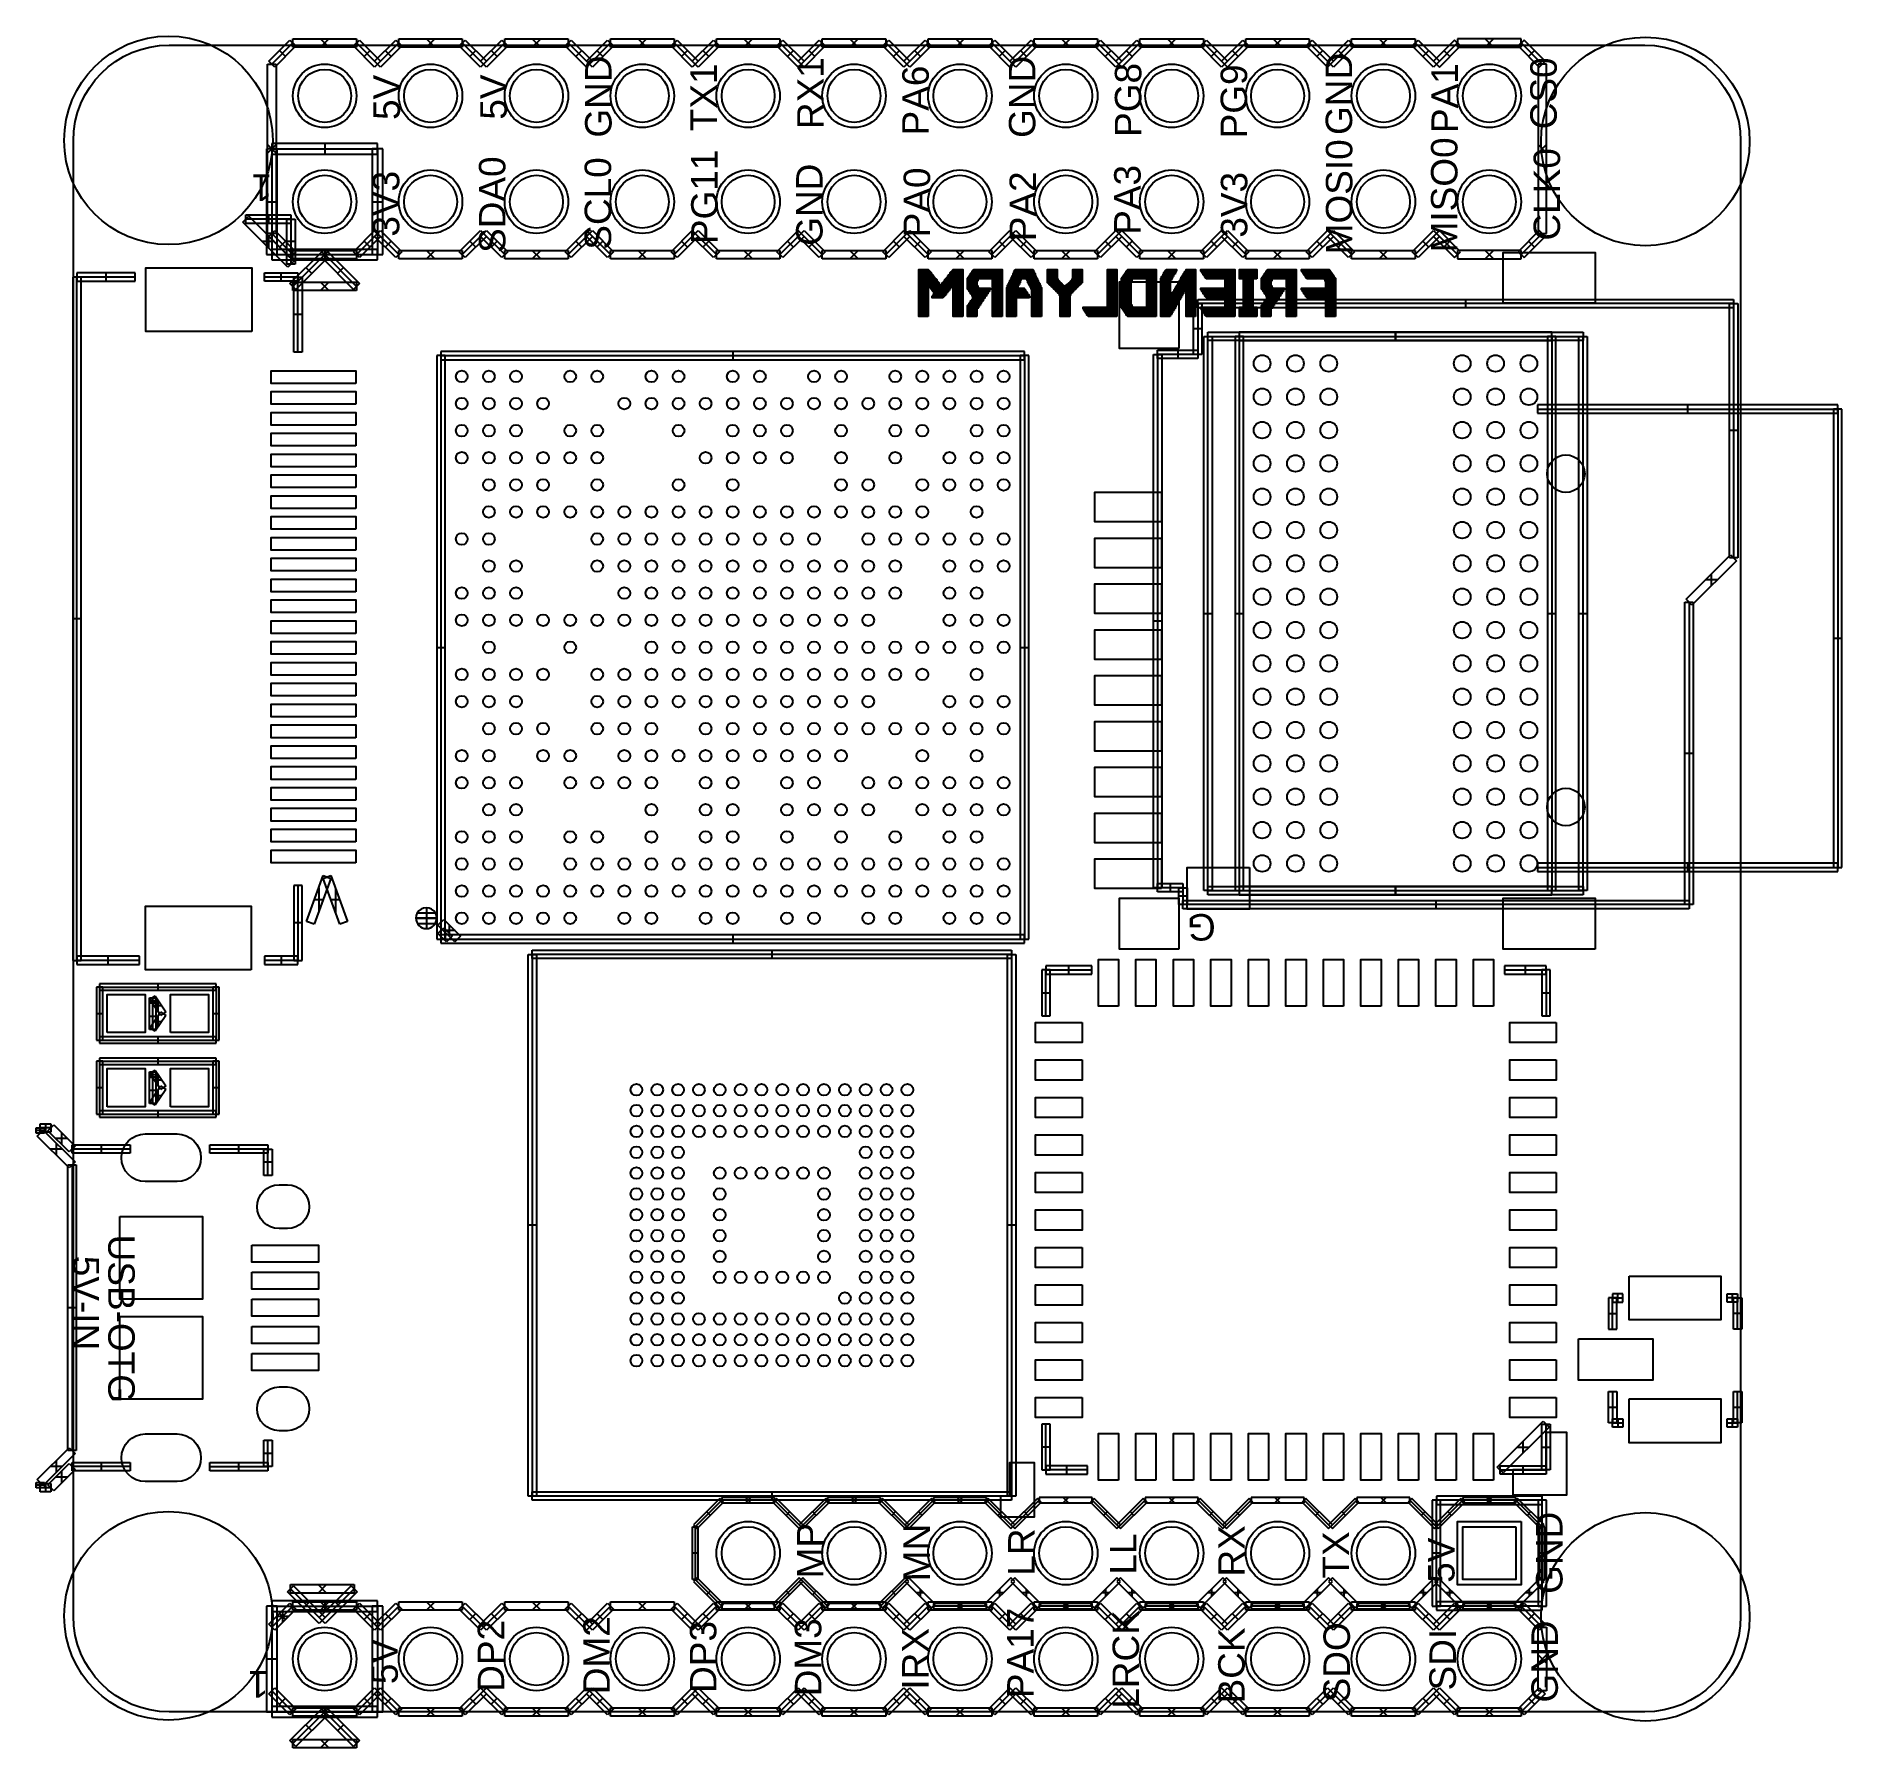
# Model space of a CAD drawing. Header units: millimetres. Extents: x -0.9 to 42.4, y -0.8 to 40.2.
import ezdxf

# ---------------------------------------------------------------- set-up
doc = ezdxf.new("R2010")
doc.units = ezdxf.units.MM
doc.header["$MEASUREMENT"] = 0
for name, color, linetype in [('BOT', 253, 'Continuous'), ('SILK-BOT', 6, 'Continuous'), ('SILK-TOP', 7, 'Continuous'), ('TOP', 1, 'Continuous')]:
    doc.layers.add(name, color=color, linetype=linetype)

msp = doc.modelspace()

# ---------------------------------------------------------------- texts
at = {"layer": 'SILK-BOT', "char_height": 0.635, "attachment_point": 7, "line_spacing_factor": 0.963855}
for s, insert, width, rotation in [('\\fArial;GND', (12.92, 37.793), 2.5094, 90), ('\\fArial;TX1', (15.437, 37.946), 2.06566, 90), ('\\fArial;RX1', (18, 37.998), 2.11539, 90), ('\\fArial;PA6', (20.53, 37.845), 2.18807, 90), ('\\fArial;GND', (23.088, 37.786), 2.5094, 90), ('\\fArial;PG8', (25.63, 37.811), 2.2837, 90), ('\\fArial;PG9', (28.168, 37.775), 2.28753, 90), ('\\fArial;GND', (30.688, 37.857), 2.5094, 90), ('\\fArial;PA1', (33.217, 37.903), 2.06566, 90), ('\\fArial;CS0', (35.597, 37.994), 2.2684, 90), ('\\fArial;5V', (7.843, 38.216), 1.68696, 90), ('\\fArial;5V', (10.406, 38.224), 1.68696, 90), ('\\fArial;MOSI0', (30.693, 34.993), 3.27828, 90), ('\\fArial;MISO0', (33.215, 35.039), 3.27828, 90), ('\\fArial;SDA0', (10.373, 35.026), 2.85367, 90), ('\\fArial;SCL0', (12.91, 35.103), 2.75804, 90), ('\\fArial;PG11', (15.465, 35.238), 2.65476, 90), ('\\fArial;CLK0', (35.676, 35.323), 2.75804, 90), ('\\fArial;1', (4.767, 36.91), 0.87217, 180), ('\\fArial;3V3', (7.828, 35.418), 2.12687, 90), ('\\fArial;GND', (17.982, 35.198), 2.5094, 90), ('\\fArial;PA0', (20.563, 35.4), 2.18807, 90), ('\\fArial;PA2', (23.095, 35.307), 2.1766, 90), ('\\fArial;PA3', (25.613, 35.462), 2.18807, 90), ('\\fArial;3V3', (28.173, 35.392), 2.12687, 90), ('\\fArial;USB-OTG', (0.827, 11.468), 4.51768, 270), ('\\fArial;5V-IN', (-0.027, 10.96), 2.77717, 270), ('\\fArial;GND', (35.735, 2.847), 2.5094, 90), ('\\fArial;MP', (17.995, 3.219), 1.85527, 90), ('\\fArial;MN', (20.55, 3.149), 1.8744, 90), ('\\fArial;LR', (23.06, 3.283), 1.68313, 90), ('\\fArial;RX', (28.104, 3.262), 1.78259, 90), ('\\fArial;LL', (25.503, 3.308), 1.5263, 90), ('\\fArial;TX', (30.604, 3.213), 1.73286, 90), ('\\fArial;5V', (33.144, 3.111), 1.68696, 90), ('\\fArial;DP2', (10.335, 0.497), 2.22633, 90), ('\\fArial;DM2', (12.869, 0.438), 2.37551, 90), ('\\fArial;DM3', (17.952, 0.388), 2.38699, 90), ('\\fArial;PA17', (23.037, 0.344), 2.67771, 90), ('\\fArial;LRCK', (25.575, 0.089), 2.9187, 90), ('\\fArial;GND', (35.623, 0.239), 2.5094, 90), ('\\fArial;5V', (7.792, 0.68), 1.68696, 90), ('\\fArial;DP3', (15.435, 0.47), 2.2378, 90), ('\\fArial;IRX', (20.517, 0.548), 2.01976, 90), ('\\fArial;BCK', (28.109, 0.216), 2.37934, 90), ('\\fArial;SDO', (30.634, 0.242), 2.45967, 90), ('\\fArial;SDI', (33.177, 0.529), 1.98151, 90), ('\\fArial;1', (4.686, 0.994), 0.87217, 180)]:
    msp.add_mtext(s, dxfattribs=dict(at, insert=insert, width=width, rotation=rotation))
at = {"layer": 'SILK-TOP', "insert": (27.408, 19.169), "char_height": 0.635, "width": 1.22792, "attachment_point": 7, "rotation": 180, "line_spacing_factor": 0.963855}
msp.add_mtext('\\fArial;G', dxfattribs=at)

# ---------------------------------------------------------------- linework, layer by layer
at = {"layer": 'BOT'}
for points in [[(2.487, 12.74), (1.725, 12.74, -1), (1.725, 13.883), (2.487, 13.883, -1), (2.487, 12.74)], [(5.133, 11.611), (4.933, 11.611, -1), (4.933, 12.662), (5.133, 12.662, -1), (5.133, 11.611)], [(5.133, 6.762), (4.933, 6.762, -1), (4.933, 7.812), (5.133, 7.812, -1), (5.133, 6.762)], [(2.487, 5.54), (1.725, 5.54, -1), (1.725, 6.683), (2.487, 6.683, -1), (2.487, 5.54)]]:
    msp.add_lwpolyline(points, format="xyb", dxfattribs=at)
msp.add_lwpolyline([(34.731, 4.586), (34.731, 3.062), (33.207, 3.062), (33.207, 4.586), (34.731, 4.586)], dxfattribs=at)
for centre, radius in [((2.28, 37.728), 2.502), ((37.713, 37.702), 2.502), ((6.029, 38.795), 0.762), ((8.569, 38.795), 0.762), ((11.109, 38.795), 0.762), ((13.649, 38.795), 0.762), ((16.189, 38.795), 0.762), ((18.729, 38.795), 0.762), ((21.269, 38.795), 0.762), ((23.809, 38.795), 0.762), ((26.349, 38.795), 0.762), ((28.889, 38.795), 0.762), ((31.429, 38.795), 0.762), ((33.969, 38.795), 0.762), ((6.029, 36.255), 0.762), ((8.569, 36.255), 0.762), ((11.109, 36.255), 0.762), ((13.649, 36.255), 0.762), ((16.189, 36.255), 0.762), ((18.729, 36.255), 0.762), ((21.269, 36.255), 0.762), ((23.809, 36.255), 0.762), ((26.349, 36.255), 0.762), ((28.889, 36.255), 0.762), ((31.429, 36.255), 0.762), ((33.969, 36.255), 0.762), ((28.519, 32.374), 0.2), ((29.319, 32.374), 0.2), ((30.119, 32.374), 0.2), ((33.319, 32.374), 0.2), ((34.119, 32.374), 0.2), ((34.919, 32.374), 0.2), ((9.318, 32.061), 0.14), ((9.969, 32.061), 0.14), ((10.619, 32.061), 0.14), ((11.919, 32.061), 0.14), ((12.567, 32.061), 0.14), ((13.868, 32.061), 0.14), ((14.518, 32.061), 0.14), ((15.818, 32.061), 0.14), ((16.469, 32.061), 0.14), ((17.769, 32.061), 0.14), ((18.419, 32.061), 0.14), ((19.717, 32.061), 0.14), ((20.367, 32.061), 0.14), ((21.018, 32.061), 0.14), ((21.668, 32.061), 0.14), ((22.318, 32.061), 0.14), ((28.519, 31.574), 0.2), ((29.319, 31.574), 0.2), ((30.119, 31.574), 0.2), ((33.319, 31.574), 0.2), ((34.119, 31.574), 0.2), ((34.919, 31.574), 0.2), ((9.318, 31.411), 0.14), ((9.969, 31.411), 0.14), ((10.619, 31.411), 0.14), ((11.269, 31.411), 0.14), ((13.217, 31.411), 0.14), ((13.868, 31.411), 0.14), ((14.518, 31.411), 0.14), ((15.168, 31.411), 0.14), ((15.818, 31.411), 0.14), ((16.469, 31.411), 0.14), ((17.119, 31.411), 0.14), ((17.769, 31.411), 0.14), ((18.419, 31.411), 0.14), ((19.07, 31.411), 0.14), ((19.717, 31.411), 0.14), ((20.367, 31.411), 0.14), ((21.018, 31.411), 0.14), ((21.668, 31.411), 0.14), ((22.318, 31.411), 0.14), ((9.318, 30.761), 0.14), ((9.969, 30.761), 0.14), ((10.619, 30.761), 0.14), ((11.919, 30.761), 0.14), ((12.567, 30.761), 0.14), ((14.518, 30.761), 0.14), ((15.818, 30.761), 0.14), ((16.469, 30.761), 0.14), ((17.119, 30.761), 0.14), ((18.419, 30.761), 0.14), ((19.717, 30.761), 0.14), ((20.367, 30.761), 0.14), ((21.668, 30.761), 0.14), ((22.318, 30.761), 0.14), ((28.519, 30.774), 0.2), ((29.319, 30.774), 0.2), ((30.119, 30.774), 0.2), ((33.319, 30.774), 0.2), ((34.119, 30.774), 0.2), ((34.919, 30.774), 0.2), ((9.318, 30.11), 0.14), ((9.969, 30.11), 0.14), ((10.619, 30.11), 0.14), ((11.269, 30.11), 0.14), ((11.919, 30.11), 0.14), ((12.567, 30.11), 0.14), ((15.168, 30.11), 0.14), ((15.818, 30.11), 0.14), ((16.469, 30.11), 0.14), ((17.119, 30.11), 0.14), ((18.419, 30.11), 0.14), ((19.717, 30.11), 0.14), ((21.018, 30.11), 0.14), ((21.668, 30.11), 0.14), ((22.318, 30.11), 0.14), ((28.519, 29.974), 0.2), ((29.319, 29.974), 0.2), ((30.119, 29.974), 0.2), ((33.319, 29.974), 0.2), ((34.119, 29.974), 0.2), ((34.919, 29.974), 0.2), ((35.808, 29.729), 0.45), ((9.969, 29.46), 0.14), ((10.619, 29.46), 0.14), ((11.269, 29.46), 0.14), ((12.567, 29.46), 0.14), ((14.518, 29.46), 0.14), ((15.818, 29.46), 0.14), ((18.419, 29.46), 0.14), ((19.07, 29.46), 0.14), ((20.367, 29.46), 0.14), ((21.018, 29.46), 0.14), ((21.668, 29.46), 0.14), ((22.318, 29.46), 0.14), ((28.519, 29.174), 0.2), ((29.319, 29.174), 0.2), ((30.119, 29.174), 0.2), ((33.319, 29.174), 0.2), ((34.119, 29.174), 0.2), ((34.919, 29.174), 0.2), ((9.969, 28.812), 0.14), ((10.619, 28.812), 0.14), ((11.269, 28.812), 0.14), ((11.919, 28.812), 0.14), ((12.567, 28.812), 0.14), ((13.217, 28.812), 0.14), ((13.868, 28.812), 0.14), ((14.518, 28.812), 0.14), ((15.168, 28.812), 0.14), ((15.818, 28.812), 0.14), ((16.469, 28.812), 0.14), ((17.119, 28.812), 0.14), ((17.769, 28.812), 0.14), ((18.419, 28.812), 0.14), ((19.07, 28.812), 0.14), ((19.717, 28.812), 0.14), ((20.367, 28.812), 0.14), ((21.668, 28.812), 0.14), ((9.318, 28.162), 0.14), ((9.969, 28.162), 0.14), ((12.567, 28.162), 0.14), ((13.217, 28.162), 0.14), ((13.868, 28.162), 0.14), ((14.518, 28.162), 0.14), ((15.168, 28.162), 0.14), ((15.818, 28.162), 0.14), ((16.469, 28.162), 0.14), ((17.119, 28.162), 0.14), ((17.769, 28.162), 0.14), ((19.07, 28.162), 0.14), ((19.717, 28.162), 0.14), ((20.367, 28.162), 0.14), ((21.018, 28.162), 0.14), ((21.668, 28.162), 0.14), ((22.318, 28.162), 0.14), ((28.519, 28.374), 0.2), ((29.319, 28.374), 0.2), ((30.119, 28.374), 0.2), ((33.319, 28.374), 0.2), ((34.119, 28.374), 0.2), ((34.919, 28.374), 0.2), ((28.519, 27.574), 0.2), ((29.319, 27.574), 0.2), ((30.119, 27.574), 0.2), ((33.319, 27.574), 0.2), ((34.119, 27.574), 0.2), ((34.919, 27.574), 0.2), ((9.969, 27.512), 0.14), ((10.619, 27.512), 0.14), ((12.567, 27.512), 0.14), ((13.217, 27.512), 0.14), ((13.868, 27.512), 0.14), ((14.518, 27.512), 0.14), ((15.168, 27.512), 0.14), ((15.818, 27.512), 0.14), ((16.469, 27.512), 0.14), ((17.119, 27.512), 0.14), ((17.769, 27.512), 0.14), ((18.419, 27.512), 0.14), ((19.07, 27.512), 0.14), ((19.717, 27.512), 0.14), ((21.018, 27.512), 0.14), ((21.668, 27.512), 0.14), ((22.318, 27.512), 0.14), ((9.318, 26.862), 0.14), ((9.969, 26.862), 0.14), ((10.619, 26.862), 0.14), ((13.217, 26.862), 0.14), ((13.868, 26.862), 0.14), ((14.518, 26.862), 0.14), ((15.168, 26.862), 0.14), ((15.818, 26.862), 0.14), ((16.469, 26.862), 0.14), ((17.119, 26.862), 0.14), ((17.769, 26.862), 0.14), ((18.419, 26.862), 0.14), ((19.07, 26.862), 0.14), ((19.717, 26.862), 0.14), ((21.018, 26.862), 0.14), ((21.668, 26.862), 0.14), ((28.519, 26.774), 0.2), ((29.319, 26.774), 0.2), ((30.119, 26.774), 0.2), ((33.319, 26.774), 0.2), ((34.119, 26.774), 0.2), ((34.919, 26.774), 0.2), ((9.318, 26.211), 0.14), ((9.969, 26.211), 0.14), ((10.619, 26.211), 0.14), ((11.269, 26.211), 0.14), ((11.919, 26.211), 0.14), ((12.567, 26.211), 0.14), ((13.217, 26.211), 0.14), ((13.868, 26.211), 0.14), ((14.518, 26.211), 0.14), ((15.168, 26.211), 0.14), ((15.818, 26.211), 0.14), ((16.469, 26.211), 0.14), ((17.119, 26.211), 0.14), ((17.769, 26.211), 0.14), ((18.419, 26.211), 0.14), ((19.07, 26.211), 0.14), ((21.018, 26.211), 0.14), ((21.668, 26.211), 0.14), ((22.318, 26.211), 0.14), ((28.519, 25.974), 0.2), ((29.319, 25.974), 0.2), ((30.119, 25.974), 0.2), ((33.319, 25.974), 0.2), ((34.119, 25.974), 0.2), ((34.919, 25.974), 0.2), ((9.969, 25.561), 0.14), ((11.919, 25.561), 0.14), ((13.868, 25.561), 0.14), ((14.518, 25.561), 0.14), ((15.168, 25.561), 0.14), ((15.818, 25.561), 0.14), ((16.469, 25.561), 0.14), ((17.119, 25.561), 0.14), ((17.769, 25.561), 0.14), ((18.419, 25.561), 0.14), ((19.07, 25.561), 0.14), ((19.717, 25.561), 0.14), ((20.367, 25.561), 0.14), ((21.018, 25.561), 0.14), ((21.668, 25.561), 0.14), ((22.318, 25.561), 0.14), ((28.519, 25.174), 0.2), ((29.319, 25.174), 0.2), ((30.119, 25.174), 0.2), ((33.319, 25.174), 0.2), ((34.119, 25.174), 0.2), ((34.919, 25.174), 0.2), ((9.318, 24.911), 0.14), ((9.969, 24.911), 0.14), ((10.619, 24.911), 0.14), ((11.269, 24.911), 0.14), ((12.567, 24.911), 0.14), ((13.217, 24.911), 0.14), ((13.868, 24.911), 0.14), ((14.518, 24.911), 0.14), ((15.168, 24.911), 0.14), ((15.818, 24.911), 0.14), ((16.469, 24.911), 0.14), ((17.119, 24.911), 0.14), ((17.769, 24.911), 0.14), ((18.419, 24.911), 0.14), ((19.07, 24.911), 0.14), ((19.717, 24.911), 0.14), ((20.367, 24.911), 0.14), ((21.668, 24.911), 0.14), ((9.318, 24.261), 0.14), ((9.969, 24.261), 0.14), ((10.619, 24.261), 0.14), ((12.567, 24.261), 0.14), ((13.217, 24.261), 0.14), ((13.868, 24.261), 0.14), ((14.518, 24.261), 0.14), ((15.168, 24.261), 0.14), ((15.818, 24.261), 0.14), ((16.469, 24.261), 0.14), ((17.119, 24.261), 0.14), ((17.769, 24.261), 0.14), ((18.419, 24.261), 0.14), ((19.07, 24.261), 0.14), ((21.018, 24.261), 0.14), ((21.668, 24.261), 0.14), ((22.318, 24.261), 0.14), ((28.519, 24.374), 0.2), ((29.319, 24.374), 0.2), ((30.119, 24.374), 0.2), ((33.319, 24.374), 0.2), ((34.119, 24.374), 0.2), ((34.919, 24.374), 0.2), ((9.969, 23.61), 0.14), ((10.619, 23.61), 0.14), ((11.269, 23.61), 0.14), ((12.567, 23.61), 0.14), ((13.217, 23.61), 0.14), ((13.868, 23.61), 0.14), ((15.168, 23.61), 0.14), ((15.818, 23.61), 0.14), ((16.469, 23.61), 0.14), ((17.119, 23.61), 0.14), ((17.769, 23.61), 0.14), ((18.419, 23.61), 0.14), ((19.07, 23.61), 0.14), ((19.717, 23.61), 0.14), ((20.367, 23.61), 0.14), ((21.018, 23.61), 0.14), ((21.668, 23.61), 0.14), ((22.318, 23.61), 0.14), ((28.519, 23.574), 0.2), ((29.319, 23.574), 0.2), ((30.119, 23.574), 0.2), ((33.319, 23.574), 0.2), ((34.119, 23.574), 0.2), ((34.919, 23.574), 0.2), ((9.318, 22.96), 0.14), ((9.969, 22.96), 0.14), ((11.269, 22.96), 0.14), ((11.919, 22.96), 0.14), ((13.217, 22.96), 0.14), ((13.868, 22.96), 0.14), ((14.518, 22.96), 0.14), ((15.168, 22.96), 0.14), ((15.818, 22.96), 0.14), ((16.469, 22.96), 0.14), ((17.119, 22.96), 0.14), ((17.769, 22.96), 0.14), ((18.419, 22.96), 0.14), ((20.367, 22.96), 0.14), ((21.668, 22.96), 0.14), ((28.519, 22.774), 0.2), ((29.319, 22.774), 0.2), ((30.119, 22.774), 0.2), ((33.319, 22.774), 0.2), ((34.119, 22.774), 0.2), ((34.919, 22.774), 0.2), ((9.318, 22.31), 0.14), ((9.969, 22.31), 0.14), ((10.619, 22.31), 0.14), ((11.919, 22.31), 0.14), ((12.567, 22.31), 0.14), ((13.217, 22.31), 0.14), ((13.868, 22.31), 0.14), ((15.168, 22.31), 0.14), ((15.818, 22.31), 0.14), ((17.119, 22.31), 0.14), ((17.769, 22.31), 0.14), ((19.07, 22.31), 0.14), ((19.717, 22.31), 0.14), ((20.367, 22.31), 0.14), ((21.018, 22.31), 0.14), ((21.668, 22.31), 0.14), ((22.318, 22.31), 0.14), ((28.519, 21.974), 0.2), ((29.319, 21.974), 0.2), ((30.119, 21.974), 0.2), ((33.319, 21.974), 0.2), ((34.119, 21.974), 0.2), ((34.919, 21.974), 0.2), ((35.808, 21.729), 0.45), ((9.969, 21.662), 0.14), ((10.619, 21.662), 0.14), ((13.868, 21.662), 0.14), ((15.168, 21.662), 0.14), ((15.818, 21.662), 0.14), ((17.119, 21.662), 0.14), ((17.769, 21.662), 0.14), ((18.419, 21.662), 0.14), ((19.07, 21.662), 0.14), ((20.367, 21.662), 0.14), ((21.018, 21.662), 0.14), ((21.668, 21.662), 0.14), ((22.318, 21.662), 0.14), ((28.519, 21.174), 0.2), ((29.319, 21.174), 0.2), ((30.119, 21.174), 0.2), ((33.319, 21.174), 0.2), ((34.119, 21.174), 0.2), ((34.919, 21.174), 0.2), ((9.318, 21.012), 0.14), ((9.969, 21.012), 0.14), ((10.619, 21.012), 0.14), ((11.919, 21.012), 0.14), ((12.567, 21.012), 0.14), ((13.868, 21.012), 0.14), ((15.168, 21.012), 0.14), ((15.818, 21.012), 0.14), ((17.119, 21.012), 0.14), ((18.419, 21.012), 0.14), ((19.717, 21.012), 0.14), ((21.018, 21.012), 0.14), ((21.668, 21.012), 0.14), ((9.318, 20.362), 0.14), ((9.969, 20.362), 0.14), ((10.619, 20.362), 0.14), ((11.919, 20.362), 0.14), ((12.567, 20.362), 0.14), ((13.217, 20.362), 0.14), ((13.868, 20.362), 0.14), ((14.518, 20.362), 0.14), ((15.168, 20.362), 0.14), ((15.818, 20.362), 0.14), ((16.469, 20.362), 0.14), ((17.119, 20.362), 0.14), ((17.769, 20.362), 0.14), ((18.419, 20.362), 0.14), ((19.07, 20.362), 0.14), ((19.717, 20.362), 0.14), ((20.367, 20.362), 0.14), ((21.018, 20.362), 0.14), ((21.668, 20.362), 0.14), ((22.318, 20.362), 0.14), ((28.519, 20.374), 0.2), ((29.319, 20.374), 0.2), ((30.119, 20.374), 0.2), ((33.319, 20.374), 0.2), ((34.119, 20.374), 0.2), ((34.919, 20.374), 0.2), ((9.318, 19.712), 0.14), ((9.969, 19.712), 0.14), ((10.619, 19.712), 0.14), ((11.269, 19.712), 0.14), ((11.919, 19.712), 0.14), ((12.567, 19.712), 0.14), ((13.217, 19.712), 0.14), ((13.868, 19.712), 0.14), ((14.518, 19.712), 0.14), ((15.168, 19.712), 0.14), ((15.818, 19.712), 0.14), ((16.469, 19.712), 0.14), ((17.119, 19.712), 0.14), ((17.769, 19.712), 0.14), ((18.419, 19.712), 0.14), ((19.07, 19.712), 0.14), ((19.717, 19.712), 0.14), ((20.367, 19.712), 0.14), ((21.018, 19.712), 0.14), ((21.668, 19.712), 0.14), ((22.318, 19.712), 0.14), ((9.318, 19.061), 0.14), ((9.969, 19.061), 0.14), ((10.619, 19.061), 0.14), ((11.269, 19.061), 0.14), ((11.919, 19.061), 0.14), ((13.217, 19.061), 0.14), ((13.868, 19.061), 0.14), ((15.168, 19.061), 0.14), ((15.818, 19.061), 0.14), ((17.119, 19.061), 0.14), ((17.769, 19.061), 0.14), ((19.07, 19.061), 0.14), ((19.717, 19.061), 0.14), ((21.018, 19.061), 0.14), ((21.668, 19.061), 0.14), ((22.318, 19.061), 0.14), ((2.28, 2.32), 2.502), ((37.713, 2.295), 2.502), ((16.189, 3.824), 0.762), ((18.729, 3.824), 0.762), ((21.269, 3.824), 0.762), ((23.809, 3.824), 0.762), ((26.349, 3.824), 0.762), ((28.889, 3.824), 0.762), ((31.429, 3.824), 0.762), ((6.029, 1.284), 0.762), ((8.569, 1.284), 0.762), ((11.109, 1.284), 0.762), ((13.649, 1.284), 0.762), ((16.189, 1.284), 0.762), ((18.729, 1.284), 0.762), ((21.269, 1.284), 0.762), ((23.809, 1.284), 0.762), ((26.349, 1.284), 0.762), ((28.889, 1.284), 0.762), ((31.429, 1.284), 0.762), ((33.969, 1.284), 0.762)]:
    msp.add_circle(centre, radius, dxfattribs=at)
at = {"layer": 'SILK-BOT'}
for p, q in [((4.069, 35.766), (4.213, 35.91)), ((5.147, 34.688), (4.069, 35.766)), ((4.141, 35.736), (4.141, 35.939)), ((4.141, 35.939), (5.219, 35.939)), ((5.219, 35.838), (4.141, 35.838)), ((5.219, 35.736), (4.141, 35.736)), ((4.213, 35.91), (5.291, 34.832)), ((4.68, 35.939), (4.68, 35.736)), ((5.117, 34.76), (5.117, 35.838)), ((5.117, 35.838), (5.32, 35.838)), ((5.219, 35.939), (5.219, 35.736)), ((5.219, 35.838), (5.219, 34.76)), ((5.32, 35.838), (5.32, 34.76)), ((4.824, 35.299), (4.536, 35.299)), ((4.68, 35.443), (4.68, 35.155)), ((5.32, 35.299), (5.117, 35.299)), ((5.32, 34.76), (5.117, 34.76)), ((5.291, 34.832), (5.147, 34.688)), ((27.119, 33.024), (27.319, 33.024)), ((27.119, 19.724), (27.119, 33.024)), ((27.219, 32.924), (27.219, 33.124)), ((27.219, 33.124), (36.219, 33.124)), ((27.219, 33.024), (36.219, 33.024)), ((27.219, 19.724), (27.219, 33.024)), ((27.319, 33.024), (27.319, 19.724)), ((28.069, 33.024), (27.869, 33.024)), ((27.869, 33.024), (27.869, 19.724)), ((27.969, 33.124), (27.969, 32.924)), ((35.469, 33.124), (27.969, 33.124)), ((27.969, 33.024), (35.469, 33.024)), ((27.969, 33.024), (27.969, 19.724)), ((28.069, 19.724), (28.069, 33.024)), ((31.719, 33.124), (31.719, 32.924)), ((31.719, 32.924), (31.719, 33.124)), ((35.569, 33.024), (35.369, 33.024)), ((35.369, 33.024), (35.369, 19.724)), ((35.469, 32.924), (35.469, 33.124)), ((35.469, 33.024), (35.469, 19.724)), ((35.569, 19.724), (35.569, 33.024)), ((36.119, 19.724), (36.119, 33.024)), ((36.119, 33.024), (36.319, 33.024)), ((36.219, 33.124), (36.219, 32.924)), ((36.219, 19.724), (36.219, 33.024)), ((36.319, 33.024), (36.319, 19.724)), ((8.919, 32.561), (8.718, 32.561)), ((8.718, 32.561), (8.718, 18.561)), ((8.818, 32.662), (8.818, 32.461)), ((22.819, 32.662), (8.818, 32.662)), ((8.818, 32.561), (22.819, 32.561)), ((8.818, 32.561), (8.818, 18.561)), ((8.919, 18.561), (8.919, 32.561)), ((15.818, 32.662), (15.818, 32.461)), ((22.919, 32.561), (22.718, 32.561)), ((22.718, 32.561), (22.718, 18.561)), ((22.819, 32.461), (22.819, 32.662)), ((22.819, 32.561), (22.819, 18.561)), ((22.919, 18.561), (22.919, 32.561)), ((36.219, 32.924), (27.219, 32.924)), ((27.969, 32.924), (35.469, 32.924)), ((8.818, 32.461), (22.819, 32.461)), ((27.119, 26.374), (27.319, 26.374)), ((27.869, 26.374), (28.069, 26.374)), ((35.369, 26.374), (35.569, 26.374)), ((36.119, 26.374), (36.319, 26.374)), ((8.718, 25.561), (8.919, 25.561)), ((22.718, 25.561), (22.919, 25.561)), ((27.319, 19.724), (27.119, 19.724)), ((27.219, 19.624), (27.219, 19.824)), ((27.219, 19.824), (36.219, 19.824)), ((27.219, 19.724), (36.219, 19.724)), ((36.219, 19.624), (27.219, 19.624)), ((27.869, 19.724), (28.069, 19.724)), ((35.469, 19.824), (27.969, 19.824)), ((27.969, 19.824), (27.969, 19.624)), ((27.969, 19.724), (35.469, 19.724)), ((27.969, 19.624), (35.469, 19.624)), ((31.719, 19.824), (31.719, 19.624)), ((31.719, 19.624), (31.719, 19.824)), ((35.369, 19.724), (35.569, 19.724)), ((35.469, 19.624), (35.469, 19.824)), ((36.319, 19.724), (36.119, 19.724)), ((36.219, 19.824), (36.219, 19.624)), ((8.251, 19.186), (8.685, 19.186)), ((8.468, 19.312), (8.468, 19.063)), ((8.218, 19.061), (8.467, 19.061)), ((8.467, 19.061), (8.218, 19.061)), ((8.251, 18.936), (8.685, 18.936)), ((8.468, 19.059), (8.468, 18.81)), ((8.47, 19.061), (8.719, 19.061)), ((8.719, 19.061), (8.47, 19.061)), ((8.747, 18.891), (8.889, 19.033)), ((9.149, 18.49), (8.747, 18.891)), ((8.747, 18.691), (8.889, 18.832)), ((8.948, 18.49), (8.747, 18.691)), ((9.06, 18.661), (8.777, 18.661)), ((22.819, 18.661), (8.818, 18.661)), ((8.818, 18.661), (8.818, 18.461)), ((9.161, 18.762), (8.877, 18.762)), ((8.889, 19.033), (9.29, 18.632)), ((8.889, 18.832), (9.09, 18.632)), ((8.919, 18.803), (8.919, 18.519)), ((9.09, 18.632), (8.948, 18.49)), ((9.019, 18.903), (9.019, 18.62)), ((9.29, 18.632), (9.149, 18.49)), ((15.818, 18.661), (15.818, 18.461)), ((22.819, 18.461), (22.819, 18.661)), ((8.718, 18.561), (8.919, 18.561)), ((8.818, 18.561), (22.819, 18.561)), ((8.818, 18.461), (22.819, 18.461)), ((22.718, 18.561), (22.919, 18.561)), ((5.137, 2.896), (5.281, 3.04)), ((5.209, 2.866), (5.209, 3.069)), ((5.209, 3.069), (6.733, 3.069)), ((5.281, 3.04), (6.043, 2.278)), ((5.869, 2.866), (6.072, 3.069)), ((6.072, 2.866), (5.869, 3.069)), ((5.899, 2.278), (6.661, 3.04)), ((6.661, 3.04), (6.805, 2.896)), ((6.733, 3.069), (6.733, 2.866)), ((5.899, 2.134), (5.137, 2.896)), ((5.971, 2.206), (5.209, 2.968)), ((6.733, 2.866), (5.209, 2.866)), ((5.518, 2.515), (5.662, 2.659)), ((5.971, 2.206), (6.733, 2.968)), ((6.805, 2.896), (6.043, 2.134)), ((6.424, 2.515), (6.28, 2.659)), ((6.043, 2.134), (5.899, 2.278)), ((6.043, 2.278), (5.899, 2.134))]:
    msp.add_line(p, q, dxfattribs=at)
for points in [[(20.507, 34.611), (20.28, 34.611), (20.28, 34.63), (20.507, 34.63), (20.507, 34.611)], [(20.526, 34.592), (20.28, 34.592), (20.28, 34.611), (20.526, 34.611), (20.526, 34.592)], [(20.545, 34.573), (20.28, 34.573), (20.28, 34.592), (20.545, 34.592), (20.545, 34.573)], [(20.563, 34.554), (20.28, 34.554), (20.28, 34.573), (20.563, 34.573), (20.563, 34.554)], [(20.582, 34.536), (20.28, 34.536), (20.28, 34.554), (20.582, 34.554), (20.582, 34.536)], [(20.582, 34.517), (20.28, 34.517), (20.28, 34.535), (20.582, 34.535), (20.582, 34.517)], [(20.601, 34.498), (20.28, 34.498), (20.28, 34.517), (20.601, 34.517), (20.601, 34.498)], [(20.62, 34.479), (20.28, 34.479), (20.28, 34.498), (20.62, 34.498), (20.62, 34.479)], [(20.639, 34.46), (20.28, 34.46), (20.28, 34.479), (20.639, 34.479), (20.639, 34.46)], [(20.639, 34.441), (20.28, 34.441), (20.28, 34.46), (20.639, 34.46), (20.639, 34.441)], [(20.658, 34.422), (20.28, 34.422), (20.28, 34.441), (20.658, 34.441), (20.658, 34.422)], [(20.677, 34.403), (20.28, 34.403), (20.28, 34.422), (20.677, 34.422), (20.677, 34.403)], [(20.696, 34.385), (20.28, 34.385), (20.28, 34.403), (20.696, 34.403), (20.696, 34.385)], [(20.714, 34.366), (20.28, 34.366), (20.28, 34.385), (20.714, 34.385), (20.714, 34.366)], [(20.714, 34.347), (20.28, 34.347), (20.28, 34.366), (20.714, 34.366), (20.714, 34.347)], [(20.733, 34.328), (20.28, 34.328), (20.28, 34.347), (20.733, 34.347), (20.733, 34.328)], [(20.752, 34.309), (20.28, 34.309), (20.28, 34.328), (20.752, 34.328), (20.752, 34.309)], [(20.771, 34.29), (20.28, 34.29), (20.28, 34.309), (20.771, 34.309), (20.771, 34.29)], [(20.771, 34.271), (20.28, 34.271), (20.28, 34.29), (20.771, 34.29), (20.771, 34.271)], [(20.79, 34.253), (20.28, 34.253), (20.28, 34.271), (20.79, 34.271), (20.79, 34.253)], [(21.337, 34.234), (20.28, 34.234), (20.28, 34.253), (21.337, 34.253), (21.337, 34.234)], [(20.507, 34.215), (20.28, 34.215), (20.28, 34.234), (20.507, 34.234), (20.507, 34.215)], [(21.073, 34.215), (20.545, 34.215), (20.545, 34.234), (21.073, 34.234), (21.073, 34.215)], [(21.337, 34.253), (20.828, 34.253), (20.828, 34.271), (21.337, 34.271), (21.337, 34.253)], [(21.337, 34.29), (20.846, 34.29), (20.846, 34.309), (21.337, 34.309), (21.337, 34.29)], [(21.337, 34.271), (20.846, 34.271), (20.846, 34.29), (21.337, 34.29), (21.337, 34.271)], [(21.337, 34.309), (20.865, 34.309), (20.865, 34.328), (21.337, 34.328), (21.337, 34.309)], [(21.337, 34.328), (20.884, 34.328), (20.884, 34.347), (21.337, 34.347), (21.337, 34.328)], [(21.337, 34.366), (20.903, 34.366), (20.903, 34.385), (21.337, 34.385), (21.337, 34.366)], [(21.337, 34.347), (20.903, 34.347), (20.903, 34.366), (21.337, 34.366), (21.337, 34.347)], [(21.337, 34.385), (20.922, 34.385), (20.922, 34.403), (21.337, 34.403), (21.337, 34.385)], [(21.337, 34.403), (20.941, 34.403), (20.941, 34.422), (21.337, 34.422), (21.337, 34.403)], [(21.337, 34.422), (20.96, 34.422), (20.96, 34.441), (21.337, 34.441), (21.337, 34.422)], [(21.337, 34.46), (20.978, 34.46), (20.978, 34.479), (21.337, 34.479), (21.337, 34.46)], [(21.337, 34.441), (20.978, 34.441), (20.978, 34.46), (21.337, 34.46), (21.337, 34.441)], [(21.337, 34.479), (20.997, 34.479), (20.997, 34.498), (21.337, 34.498), (21.337, 34.479)], [(21.337, 34.498), (21.016, 34.498), (21.016, 34.517), (21.337, 34.517), (21.337, 34.498)], [(21.337, 34.536), (21.035, 34.536), (21.035, 34.554), (21.337, 34.554), (21.337, 34.536)], [(21.337, 34.517), (21.035, 34.517), (21.035, 34.535), (21.337, 34.535), (21.337, 34.517)], [(21.337, 34.554), (21.054, 34.554), (21.054, 34.573), (21.337, 34.573), (21.337, 34.554)], [(21.337, 34.573), (21.073, 34.573), (21.073, 34.592), (21.337, 34.592), (21.337, 34.573)], [(21.337, 34.592), (21.091, 34.592), (21.091, 34.611), (21.337, 34.611), (21.337, 34.592)], [(21.337, 34.611), (21.11, 34.611), (21.11, 34.63), (21.337, 34.63), (21.337, 34.611)], [(21.337, 34.215), (21.11, 34.215), (21.11, 34.234), (21.337, 34.234), (21.337, 34.215)], [(22.28, 34.403), (21.45, 34.403), (21.45, 34.422), (22.28, 34.422), (22.28, 34.403)], [(21.714, 34.385), (21.45, 34.385), (21.45, 34.403), (21.714, 34.403), (21.714, 34.385)], [(21.695, 34.366), (21.45, 34.366), (21.45, 34.385), (21.695, 34.385), (21.695, 34.366)], [(21.695, 34.347), (21.45, 34.347), (21.45, 34.366), (21.695, 34.366), (21.695, 34.347)], [(21.676, 34.328), (21.45, 34.328), (21.45, 34.347), (21.676, 34.347), (21.676, 34.328)], [(21.676, 34.309), (21.45, 34.309), (21.45, 34.328), (21.676, 34.328), (21.676, 34.309)], [(21.676, 34.29), (21.45, 34.29), (21.45, 34.309), (21.676, 34.309), (21.676, 34.29)], [(21.676, 34.271), (21.45, 34.271), (21.45, 34.29), (21.676, 34.29), (21.676, 34.271)], [(21.676, 34.253), (21.45, 34.253), (21.45, 34.271), (21.676, 34.271), (21.676, 34.253)], [(21.676, 34.234), (21.45, 34.234), (21.45, 34.253), (21.676, 34.253), (21.676, 34.234)], [(21.695, 34.215), (21.45, 34.215), (21.45, 34.234), (21.695, 34.234), (21.695, 34.215)], [(22.28, 34.422), (21.469, 34.422), (21.469, 34.441), (22.28, 34.441), (22.28, 34.422)], [(22.28, 34.46), (21.488, 34.46), (21.488, 34.479), (22.28, 34.479), (22.28, 34.46)], [(22.28, 34.441), (21.488, 34.441), (21.488, 34.46), (22.28, 34.46), (22.28, 34.441)], [(22.28, 34.479), (21.506, 34.479), (21.506, 34.498), (22.28, 34.498), (22.28, 34.479)], [(22.28, 34.517), (21.525, 34.517), (21.525, 34.535), (22.28, 34.535), (22.28, 34.517)], [(22.28, 34.498), (21.525, 34.498), (21.525, 34.517), (22.28, 34.517), (22.28, 34.498)], [(22.28, 34.536), (21.544, 34.536), (21.544, 34.554), (22.28, 34.554), (22.28, 34.536)], [(22.28, 34.573), (21.563, 34.573), (21.563, 34.592), (22.28, 34.592), (22.28, 34.573)], [(22.28, 34.554), (21.563, 34.554), (21.563, 34.573), (22.28, 34.573), (22.28, 34.554)], [(22.28, 34.592), (21.582, 34.592), (21.582, 34.611), (22.28, 34.611), (22.28, 34.592)], [(22.28, 34.611), (21.601, 34.611), (21.601, 34.63), (22.28, 34.63), (22.28, 34.611)], [(22.28, 34.385), (22.053, 34.385), (22.053, 34.403), (22.28, 34.403), (22.28, 34.385)], [(22.28, 34.366), (22.053, 34.366), (22.053, 34.385), (22.28, 34.385), (22.28, 34.366)], [(22.28, 34.347), (22.053, 34.347), (22.053, 34.366), (22.28, 34.366), (22.28, 34.347)], [(22.28, 34.328), (22.053, 34.328), (22.053, 34.347), (22.28, 34.347), (22.28, 34.328)], [(22.28, 34.309), (22.053, 34.309), (22.053, 34.328), (22.28, 34.328), (22.28, 34.309)], [(22.28, 34.29), (22.053, 34.29), (22.053, 34.309), (22.28, 34.309), (22.28, 34.29)], [(22.28, 34.271), (22.053, 34.271), (22.053, 34.29), (22.28, 34.29), (22.28, 34.271)], [(22.28, 34.253), (22.053, 34.253), (22.053, 34.271), (22.28, 34.271), (22.28, 34.253)], [(22.28, 34.234), (22.053, 34.234), (22.053, 34.253), (22.28, 34.253), (22.28, 34.234)], [(22.28, 34.215), (22.053, 34.215), (22.053, 34.234), (22.28, 34.234), (22.28, 34.215)], [(22.676, 34.234), (22.412, 34.234), (22.412, 34.253), (22.676, 34.253), (22.676, 34.234)], [(22.657, 34.215), (22.412, 34.215), (22.412, 34.234), (22.657, 34.234), (22.657, 34.215)], [(22.695, 34.271), (22.431, 34.271), (22.431, 34.29), (22.695, 34.29), (22.695, 34.271)], [(22.676, 34.253), (22.431, 34.253), (22.431, 34.271), (22.676, 34.271), (22.676, 34.253)], [(22.714, 34.309), (22.449, 34.309), (22.449, 34.328), (22.714, 34.328), (22.714, 34.309)], [(22.695, 34.29), (22.449, 34.29), (22.449, 34.309), (22.695, 34.309), (22.695, 34.29)], [(22.714, 34.347), (22.468, 34.347), (22.468, 34.366), (22.714, 34.366), (22.714, 34.347)], [(22.714, 34.328), (22.468, 34.328), (22.468, 34.347), (22.714, 34.347), (22.714, 34.328)], [(22.751, 34.385), (22.487, 34.385), (22.487, 34.403), (22.751, 34.403), (22.751, 34.385)], [(22.732, 34.366), (22.487, 34.366), (22.487, 34.385), (22.732, 34.385), (22.732, 34.366)], [(23.109, 34.422), (22.506, 34.422), (22.506, 34.441), (23.109, 34.441), (23.109, 34.422)], [(23.109, 34.403), (22.506, 34.403), (22.506, 34.422), (23.109, 34.422), (23.109, 34.403)], [(23.091, 34.46), (22.525, 34.46), (22.525, 34.479), (23.091, 34.479), (23.091, 34.46)], [(23.091, 34.441), (22.525, 34.441), (22.525, 34.46), (23.091, 34.46), (23.091, 34.441)], [(23.072, 34.517), (22.544, 34.517), (22.544, 34.535), (23.072, 34.535), (23.072, 34.517)], [(23.072, 34.498), (22.544, 34.498), (22.544, 34.517), (23.072, 34.517), (23.072, 34.498)], [(23.072, 34.479), (22.544, 34.479), (22.544, 34.498), (23.072, 34.498), (23.072, 34.479)], [(23.053, 34.554), (22.563, 34.554), (22.563, 34.573), (23.053, 34.573), (23.053, 34.554)], [(23.053, 34.536), (22.563, 34.536), (22.563, 34.554), (23.053, 34.554), (23.053, 34.536)], [(23.034, 34.592), (22.582, 34.592), (22.582, 34.611), (23.034, 34.611), (23.034, 34.592)], [(23.034, 34.573), (22.582, 34.573), (22.582, 34.592), (23.034, 34.592), (23.034, 34.573)], [(23.015, 34.611), (22.6, 34.611), (22.6, 34.63), (23.015, 34.63), (23.015, 34.611)], [(23.128, 34.385), (22.864, 34.385), (22.864, 34.403), (23.128, 34.403), (23.128, 34.385)], [(23.128, 34.366), (22.883, 34.366), (22.883, 34.385), (23.128, 34.385), (23.128, 34.366)], [(23.147, 34.347), (22.902, 34.347), (22.902, 34.366), (23.147, 34.366), (23.147, 34.347)], [(23.147, 34.328), (22.902, 34.328), (22.902, 34.347), (23.147, 34.347), (23.147, 34.328)], [(23.166, 34.309), (22.902, 34.309), (22.902, 34.328), (23.166, 34.328), (23.166, 34.309)], [(23.166, 34.29), (22.921, 34.29), (22.921, 34.309), (23.166, 34.309), (23.166, 34.29)], [(23.185, 34.271), (22.921, 34.271), (22.921, 34.29), (23.185, 34.29), (23.185, 34.271)], [(23.185, 34.253), (22.94, 34.253), (22.94, 34.271), (23.185, 34.271), (23.185, 34.253)], [(23.204, 34.234), (22.94, 34.234), (22.94, 34.253), (23.204, 34.253), (23.204, 34.234)], [(23.204, 34.215), (22.959, 34.215), (22.959, 34.234), (23.204, 34.234), (23.204, 34.215)], [(23.6, 34.611), (23.374, 34.611), (23.374, 34.63), (23.6, 34.63), (23.6, 34.611)], [(23.6, 34.592), (23.374, 34.592), (23.374, 34.611), (23.6, 34.611), (23.6, 34.592)], [(23.6, 34.573), (23.374, 34.573), (23.374, 34.592), (23.6, 34.592), (23.6, 34.573)], [(23.6, 34.554), (23.374, 34.554), (23.374, 34.573), (23.6, 34.573), (23.6, 34.554)], [(23.6, 34.536), (23.374, 34.536), (23.374, 34.554), (23.6, 34.554), (23.6, 34.536)], [(23.6, 34.517), (23.374, 34.517), (23.374, 34.535), (23.6, 34.535), (23.6, 34.517)], [(23.6, 34.498), (23.374, 34.498), (23.374, 34.517), (23.6, 34.517), (23.6, 34.498)], [(23.6, 34.479), (23.374, 34.479), (23.374, 34.498), (23.6, 34.498), (23.6, 34.479)], [(23.6, 34.46), (23.374, 34.46), (23.374, 34.479), (23.6, 34.479), (23.6, 34.46)], [(23.6, 34.441), (23.374, 34.441), (23.374, 34.46), (23.6, 34.46), (23.6, 34.441)], [(23.6, 34.422), (23.374, 34.422), (23.374, 34.441), (23.6, 34.441), (23.6, 34.422)], [(23.6, 34.403), (23.374, 34.403), (23.374, 34.422), (23.6, 34.422), (23.6, 34.403)], [(23.619, 34.385), (23.374, 34.385), (23.374, 34.403), (23.619, 34.403), (23.619, 34.385)], [(23.619, 34.366), (23.374, 34.366), (23.374, 34.385), (23.619, 34.385), (23.619, 34.366)], [(23.638, 34.347), (23.374, 34.347), (23.374, 34.366), (23.638, 34.366), (23.638, 34.347)], [(23.657, 34.328), (23.374, 34.328), (23.374, 34.347), (23.657, 34.347), (23.657, 34.328)], [(23.675, 34.309), (23.374, 34.309), (23.374, 34.328), (23.675, 34.328), (23.675, 34.309)], [(23.694, 34.29), (23.392, 34.29), (23.392, 34.309), (23.694, 34.309), (23.694, 34.29)], [(23.713, 34.271), (23.411, 34.271), (23.411, 34.29), (23.713, 34.29), (23.713, 34.271)], [(23.732, 34.253), (23.43, 34.253), (23.43, 34.271), (23.732, 34.271), (23.732, 34.253)], [(23.751, 34.234), (23.449, 34.234), (23.449, 34.253), (23.751, 34.253), (23.751, 34.234)], [(24.109, 34.215), (23.468, 34.215), (23.468, 34.234), (24.109, 34.234), (24.109, 34.215)], [(24.147, 34.253), (23.826, 34.253), (23.826, 34.271), (24.147, 34.271), (24.147, 34.253)], [(24.128, 34.234), (23.826, 34.234), (23.826, 34.253), (24.128, 34.253), (24.128, 34.234)], [(24.166, 34.271), (23.864, 34.271), (23.864, 34.29), (24.166, 34.29), (24.166, 34.271)], [(24.185, 34.29), (23.883, 34.29), (23.883, 34.309), (24.185, 34.309), (24.185, 34.29)], [(24.203, 34.309), (23.902, 34.309), (23.902, 34.328), (24.203, 34.328), (24.203, 34.309)], [(24.203, 34.328), (23.92, 34.328), (23.92, 34.347), (24.203, 34.347), (24.203, 34.328)], [(24.203, 34.347), (23.939, 34.347), (23.939, 34.366), (24.203, 34.366), (24.203, 34.347)], [(24.203, 34.385), (23.958, 34.385), (23.958, 34.403), (24.203, 34.403), (24.203, 34.385)], [(24.203, 34.366), (23.958, 34.366), (23.958, 34.385), (24.203, 34.385), (24.203, 34.366)], [(24.203, 34.611), (23.977, 34.611), (23.977, 34.63), (24.203, 34.63), (24.203, 34.611)], [(24.203, 34.592), (23.977, 34.592), (23.977, 34.611), (24.203, 34.611), (24.203, 34.592)], [(24.203, 34.573), (23.977, 34.573), (23.977, 34.592), (24.203, 34.592), (24.203, 34.573)], [(24.203, 34.554), (23.977, 34.554), (23.977, 34.573), (24.203, 34.573), (24.203, 34.554)], [(24.203, 34.536), (23.977, 34.536), (23.977, 34.554), (24.203, 34.554), (24.203, 34.536)], [(24.203, 34.517), (23.977, 34.517), (23.977, 34.535), (24.203, 34.535), (24.203, 34.517)], [(24.203, 34.498), (23.977, 34.498), (23.977, 34.517), (24.203, 34.517), (24.203, 34.498)], [(24.203, 34.479), (23.977, 34.479), (23.977, 34.498), (24.203, 34.498), (24.203, 34.479)], [(24.203, 34.46), (23.977, 34.46), (23.977, 34.479), (24.203, 34.479), (24.203, 34.46)], [(24.203, 34.441), (23.977, 34.441), (23.977, 34.46), (24.203, 34.46), (24.203, 34.441)], [(24.203, 34.422), (23.977, 34.422), (23.977, 34.441), (24.203, 34.441), (24.203, 34.422)], [(24.203, 34.403), (23.977, 34.403), (23.977, 34.422), (24.203, 34.422), (24.203, 34.403)], [(25.033, 34.611), (24.807, 34.611), (24.807, 34.63), (25.033, 34.63), (25.033, 34.611)], [(25.033, 34.592), (24.807, 34.592), (24.807, 34.611), (25.033, 34.611), (25.033, 34.592)], [(25.033, 34.573), (24.807, 34.573), (24.807, 34.592), (25.033, 34.592), (25.033, 34.573)], [(25.033, 34.554), (24.807, 34.554), (24.807, 34.573), (25.033, 34.573), (25.033, 34.554)], [(25.033, 34.536), (24.807, 34.536), (24.807, 34.554), (25.033, 34.554), (25.033, 34.536)], [(25.033, 34.517), (24.807, 34.517), (24.807, 34.535), (25.033, 34.535), (25.033, 34.517)], [(25.033, 34.498), (24.807, 34.498), (24.807, 34.517), (25.033, 34.517), (25.033, 34.498)], [(25.033, 34.479), (24.807, 34.479), (24.807, 34.498), (25.033, 34.498), (25.033, 34.479)], [(25.033, 34.46), (24.807, 34.46), (24.807, 34.479), (25.033, 34.479), (25.033, 34.46)], [(25.033, 34.441), (24.807, 34.441), (24.807, 34.46), (25.033, 34.46), (25.033, 34.441)], [(25.033, 34.422), (24.807, 34.422), (24.807, 34.441), (25.033, 34.441), (25.033, 34.422)], [(25.033, 34.403), (24.807, 34.403), (24.807, 34.422), (25.033, 34.422), (25.033, 34.403)], [(25.033, 34.385), (24.807, 34.385), (24.807, 34.403), (25.033, 34.403), (25.033, 34.385)], [(25.033, 34.366), (24.807, 34.366), (24.807, 34.385), (25.033, 34.385), (25.033, 34.366)], [(25.033, 34.347), (24.807, 34.347), (24.807, 34.366), (25.033, 34.366), (25.033, 34.347)], [(25.033, 34.328), (24.807, 34.328), (24.807, 34.347), (25.033, 34.347), (25.033, 34.328)], [(25.033, 34.309), (24.807, 34.309), (24.807, 34.328), (25.033, 34.328), (25.033, 34.309)], [(25.033, 34.29), (24.807, 34.29), (24.807, 34.309), (25.033, 34.309), (25.033, 34.29)], [(25.033, 34.271), (24.807, 34.271), (24.807, 34.29), (25.033, 34.29), (25.033, 34.271)], [(25.033, 34.253), (24.807, 34.253), (24.807, 34.271), (25.033, 34.271), (25.033, 34.253)], [(25.033, 34.234), (24.807, 34.234), (24.807, 34.253), (25.033, 34.253), (25.033, 34.234)], [(25.033, 34.215), (24.807, 34.215), (24.807, 34.234), (25.033, 34.234), (25.033, 34.215)], [(25.976, 34.403), (25.146, 34.403), (25.146, 34.422), (25.976, 34.422), (25.976, 34.403)], [(25.41, 34.385), (25.146, 34.385), (25.146, 34.403), (25.41, 34.403), (25.41, 34.385)], [(25.392, 34.366), (25.146, 34.366), (25.146, 34.385), (25.392, 34.385), (25.392, 34.366)], [(25.392, 34.347), (25.146, 34.347), (25.146, 34.366), (25.392, 34.366), (25.392, 34.347)], [(25.373, 34.328), (25.146, 34.328), (25.146, 34.347), (25.373, 34.347), (25.373, 34.328)], [(25.373, 34.309), (25.146, 34.309), (25.146, 34.328), (25.373, 34.328), (25.373, 34.309)], [(25.373, 34.29), (25.146, 34.29), (25.146, 34.309), (25.373, 34.309), (25.373, 34.29)], [(25.373, 34.271), (25.146, 34.271), (25.146, 34.29), (25.373, 34.29), (25.373, 34.271)], [(25.373, 34.253), (25.146, 34.253), (25.146, 34.271), (25.373, 34.271), (25.373, 34.253)], [(25.373, 34.234), (25.146, 34.234), (25.146, 34.253), (25.373, 34.253), (25.373, 34.234)], [(25.373, 34.215), (25.146, 34.215), (25.146, 34.234), (25.373, 34.234), (25.373, 34.215)], [(25.976, 34.422), (25.165, 34.422), (25.165, 34.441), (25.976, 34.441), (25.976, 34.422)], [(25.976, 34.46), (25.184, 34.46), (25.184, 34.479), (25.976, 34.479), (25.976, 34.46)], [(25.976, 34.441), (25.184, 34.441), (25.184, 34.46), (25.976, 34.46), (25.976, 34.441)], [(25.976, 34.479), (25.203, 34.479), (25.203, 34.498), (25.976, 34.498), (25.976, 34.479)], [(25.976, 34.517), (25.222, 34.517), (25.222, 34.535), (25.976, 34.535), (25.976, 34.517)], [(25.976, 34.498), (25.222, 34.498), (25.222, 34.517), (25.976, 34.517), (25.976, 34.498)], [(25.976, 34.536), (25.241, 34.536), (25.241, 34.554), (25.976, 34.554), (25.976, 34.536)], [(25.976, 34.573), (25.26, 34.573), (25.26, 34.592), (25.976, 34.592), (25.976, 34.573)], [(25.976, 34.554), (25.26, 34.554), (25.26, 34.573), (25.976, 34.573), (25.976, 34.554)], [(25.976, 34.592), (25.279, 34.592), (25.279, 34.611), (25.976, 34.611), (25.976, 34.592)], [(25.976, 34.611), (25.297, 34.611), (25.297, 34.63), (25.976, 34.63), (25.976, 34.611)], [(25.976, 34.385), (25.75, 34.385), (25.75, 34.403), (25.976, 34.403), (25.976, 34.385)], [(25.976, 34.366), (25.75, 34.366), (25.75, 34.385), (25.976, 34.385), (25.976, 34.366)], [(25.976, 34.347), (25.75, 34.347), (25.75, 34.366), (25.976, 34.366), (25.976, 34.347)], [(25.976, 34.328), (25.75, 34.328), (25.75, 34.347), (25.976, 34.347), (25.976, 34.328)], [(25.976, 34.309), (25.75, 34.309), (25.75, 34.328), (25.976, 34.328), (25.976, 34.309)], [(25.976, 34.29), (25.75, 34.29), (25.75, 34.309), (25.976, 34.309), (25.976, 34.29)], [(25.976, 34.271), (25.75, 34.271), (25.75, 34.29), (25.976, 34.29), (25.976, 34.271)], [(25.976, 34.253), (25.75, 34.253), (25.75, 34.271), (25.976, 34.271), (25.976, 34.253)], [(25.976, 34.234), (25.75, 34.234), (25.75, 34.253), (25.976, 34.253), (25.976, 34.234)], [(25.976, 34.215), (25.75, 34.215), (25.75, 34.234), (25.976, 34.234), (25.976, 34.215)], [(26.335, 34.366), (26.089, 34.366), (26.089, 34.385), (26.335, 34.385), (26.335, 34.366)], [(26.316, 34.347), (26.089, 34.347), (26.089, 34.366), (26.316, 34.366), (26.316, 34.347)], [(26.316, 34.328), (26.089, 34.328), (26.089, 34.347), (26.316, 34.347), (26.316, 34.328)], [(26.316, 34.309), (26.089, 34.309), (26.089, 34.328), (26.316, 34.328), (26.316, 34.309)], [(26.316, 34.29), (26.089, 34.29), (26.089, 34.309), (26.316, 34.309), (26.316, 34.29)], [(26.316, 34.271), (26.089, 34.271), (26.089, 34.29), (26.316, 34.29), (26.316, 34.271)], [(26.316, 34.253), (26.089, 34.253), (26.089, 34.271), (26.316, 34.271), (26.316, 34.253)], [(26.316, 34.234), (26.089, 34.234), (26.089, 34.253), (26.316, 34.253), (26.316, 34.234)], [(26.316, 34.215), (26.089, 34.215), (26.089, 34.234), (26.316, 34.234), (26.316, 34.215)], [(26.354, 34.403), (26.09, 34.403), (26.09, 34.422), (26.354, 34.422), (26.354, 34.403)], [(26.354, 34.385), (26.09, 34.385), (26.09, 34.403), (26.354, 34.403), (26.354, 34.385)], [(26.372, 34.441), (26.108, 34.441), (26.108, 34.46), (26.372, 34.46), (26.372, 34.441)], [(26.372, 34.422), (26.108, 34.422), (26.108, 34.441), (26.372, 34.441), (26.372, 34.422)], [(26.391, 34.46), (26.127, 34.46), (26.127, 34.479), (26.391, 34.479), (26.391, 34.46)], [(26.41, 34.498), (26.146, 34.498), (26.146, 34.517), (26.41, 34.517), (26.41, 34.498)], [(26.391, 34.479), (26.146, 34.479), (26.146, 34.498), (26.391, 34.498), (26.391, 34.479)], [(26.429, 34.536), (26.165, 34.536), (26.165, 34.554), (26.429, 34.554), (26.429, 34.536)], [(26.429, 34.517), (26.165, 34.517), (26.165, 34.535), (26.429, 34.535), (26.429, 34.517)], [(26.448, 34.573), (26.184, 34.573), (26.184, 34.592), (26.448, 34.592), (26.448, 34.573)], [(26.448, 34.554), (26.184, 34.554), (26.184, 34.573), (26.448, 34.573), (26.448, 34.554)], [(26.467, 34.592), (26.203, 34.592), (26.203, 34.611), (26.467, 34.611), (26.467, 34.592)], [(26.467, 34.611), (26.221, 34.611), (26.221, 34.63), (26.467, 34.63), (26.467, 34.611)], [(26.919, 34.215), (26.467, 34.215), (26.467, 34.234), (26.919, 34.234), (26.919, 34.215)], [(26.919, 34.253), (26.486, 34.253), (26.486, 34.271), (26.919, 34.271), (26.919, 34.253)], [(26.919, 34.234), (26.486, 34.234), (26.486, 34.253), (26.919, 34.253), (26.919, 34.234)], [(26.919, 34.29), (26.504, 34.29), (26.504, 34.309), (26.919, 34.309), (26.919, 34.29)], [(26.919, 34.271), (26.504, 34.271), (26.504, 34.29), (26.919, 34.29), (26.919, 34.271)], [(26.919, 34.328), (26.523, 34.328), (26.523, 34.347), (26.919, 34.347), (26.919, 34.328)], [(26.919, 34.309), (26.523, 34.309), (26.523, 34.328), (26.919, 34.328), (26.919, 34.309)], [(26.919, 34.347), (26.542, 34.347), (26.542, 34.366), (26.919, 34.366), (26.919, 34.347)], [(26.919, 34.385), (26.561, 34.385), (26.561, 34.403), (26.919, 34.403), (26.919, 34.385)], [(26.919, 34.366), (26.561, 34.366), (26.561, 34.385), (26.919, 34.385), (26.919, 34.366)], [(26.919, 34.422), (26.58, 34.422), (26.58, 34.441), (26.919, 34.441), (26.919, 34.422)], [(26.919, 34.403), (26.58, 34.403), (26.58, 34.422), (26.919, 34.422), (26.919, 34.403)], [(26.919, 34.46), (26.598, 34.46), (26.598, 34.479), (26.919, 34.479), (26.919, 34.46)], [(26.919, 34.441), (26.598, 34.441), (26.598, 34.46), (26.919, 34.46), (26.919, 34.441)], [(26.919, 34.479), (26.618, 34.479), (26.618, 34.498), (26.919, 34.498), (26.919, 34.479)], [(26.919, 34.517), (26.636, 34.517), (26.636, 34.535), (26.919, 34.535), (26.919, 34.517)], [(26.919, 34.498), (26.636, 34.498), (26.636, 34.517), (26.919, 34.517), (26.919, 34.498)], [(26.919, 34.554), (26.655, 34.554), (26.655, 34.573), (26.919, 34.573), (26.919, 34.554)], [(26.919, 34.536), (26.655, 34.536), (26.655, 34.554), (26.919, 34.554), (26.919, 34.536)], [(26.919, 34.573), (26.674, 34.573), (26.674, 34.592), (26.919, 34.592), (26.919, 34.573)], [(26.919, 34.611), (26.693, 34.611), (26.693, 34.63), (26.919, 34.63), (26.919, 34.611)], [(26.919, 34.592), (26.693, 34.592), (26.693, 34.611), (26.919, 34.611), (26.919, 34.592)], [(27.862, 34.611), (27.051, 34.611), (27.051, 34.63), (27.862, 34.63), (27.862, 34.611)], [(27.862, 34.592), (27.051, 34.592), (27.051, 34.611), (27.862, 34.611), (27.862, 34.592)], [(27.862, 34.573), (27.07, 34.573), (27.07, 34.592), (27.862, 34.592), (27.862, 34.573)], [(27.862, 34.554), (27.07, 34.554), (27.07, 34.573), (27.862, 34.573), (27.862, 34.554)], [(27.862, 34.536), (27.089, 34.536), (27.089, 34.554), (27.862, 34.554), (27.862, 34.536)], [(27.862, 34.517), (27.108, 34.517), (27.108, 34.535), (27.862, 34.535), (27.862, 34.517)], [(27.862, 34.498), (27.108, 34.498), (27.108, 34.517), (27.862, 34.517), (27.862, 34.498)], [(27.862, 34.479), (27.127, 34.479), (27.127, 34.498), (27.862, 34.498), (27.862, 34.479)], [(27.862, 34.46), (27.146, 34.46), (27.146, 34.479), (27.862, 34.479), (27.862, 34.46)], [(27.862, 34.441), (27.146, 34.441), (27.146, 34.46), (27.862, 34.46), (27.862, 34.441)], [(27.862, 34.422), (27.164, 34.422), (27.164, 34.441), (27.862, 34.441), (27.862, 34.422)], [(27.862, 34.403), (27.183, 34.403), (27.183, 34.422), (27.862, 34.422), (27.862, 34.403)], [(27.862, 34.385), (27.636, 34.385), (27.636, 34.403), (27.862, 34.403), (27.862, 34.385)], [(27.862, 34.366), (27.636, 34.366), (27.636, 34.385), (27.862, 34.385), (27.862, 34.366)], [(27.862, 34.347), (27.636, 34.347), (27.636, 34.366), (27.862, 34.366), (27.862, 34.347)], [(27.862, 34.328), (27.636, 34.328), (27.636, 34.347), (27.862, 34.347), (27.862, 34.328)], [(27.862, 34.309), (27.636, 34.309), (27.636, 34.328), (27.862, 34.328), (27.862, 34.309)], [(27.862, 34.29), (27.636, 34.29), (27.636, 34.309), (27.862, 34.309), (27.862, 34.29)], [(27.862, 34.271), (27.636, 34.271), (27.636, 34.29), (27.862, 34.29), (27.862, 34.271)], [(27.862, 34.253), (27.636, 34.253), (27.636, 34.271), (27.862, 34.271), (27.862, 34.253)], [(27.862, 34.234), (27.636, 34.234), (27.636, 34.253), (27.862, 34.253), (27.862, 34.234)], [(27.862, 34.215), (27.636, 34.215), (27.636, 34.234), (27.862, 34.234), (27.862, 34.215)], [(28.39, 34.611), (27.975, 34.611), (27.975, 34.63), (28.39, 34.63), (28.39, 34.611)], [(28.39, 34.592), (27.975, 34.592), (27.975, 34.611), (28.39, 34.611), (28.39, 34.592)], [(28.39, 34.573), (27.975, 34.573), (27.975, 34.592), (28.39, 34.592), (28.39, 34.573)], [(28.39, 34.554), (27.975, 34.554), (27.975, 34.573), (28.39, 34.573), (28.39, 34.554)], [(28.39, 34.536), (27.975, 34.536), (27.975, 34.554), (28.39, 34.554), (28.39, 34.536)], [(28.39, 34.517), (27.975, 34.517), (27.975, 34.535), (28.39, 34.535), (28.39, 34.517)], [(28.39, 34.498), (27.975, 34.498), (27.975, 34.517), (28.39, 34.517), (28.39, 34.498)], [(28.39, 34.479), (27.975, 34.479), (27.975, 34.498), (28.39, 34.498), (28.39, 34.479)], [(28.39, 34.46), (27.975, 34.46), (27.975, 34.479), (28.39, 34.479), (28.39, 34.46)], [(28.39, 34.441), (27.975, 34.441), (27.975, 34.46), (28.39, 34.46), (28.39, 34.441)], [(28.39, 34.422), (27.975, 34.422), (27.975, 34.441), (28.39, 34.441), (28.39, 34.422)], [(28.39, 34.403), (27.975, 34.403), (27.975, 34.422), (28.39, 34.422), (28.39, 34.403)], [(28.296, 34.385), (28.07, 34.385), (28.07, 34.403), (28.296, 34.403), (28.296, 34.385)], [(28.296, 34.366), (28.07, 34.366), (28.07, 34.385), (28.296, 34.385), (28.296, 34.366)], [(28.296, 34.347), (28.07, 34.347), (28.07, 34.366), (28.296, 34.366), (28.296, 34.347)], [(28.296, 34.328), (28.07, 34.328), (28.07, 34.347), (28.296, 34.347), (28.296, 34.328)], [(28.296, 34.309), (28.07, 34.309), (28.07, 34.328), (28.296, 34.328), (28.296, 34.309)], [(28.296, 34.29), (28.07, 34.29), (28.07, 34.309), (28.296, 34.309), (28.296, 34.29)], [(28.296, 34.271), (28.07, 34.271), (28.07, 34.29), (28.296, 34.29), (28.296, 34.271)], [(28.296, 34.253), (28.07, 34.253), (28.07, 34.271), (28.296, 34.271), (28.296, 34.253)], [(28.296, 34.234), (28.07, 34.234), (28.07, 34.253), (28.296, 34.253), (28.296, 34.234)], [(28.296, 34.215), (28.07, 34.215), (28.07, 34.234), (28.296, 34.234), (28.296, 34.215)], [(29.333, 34.403), (28.503, 34.403), (28.503, 34.422), (29.333, 34.422), (29.333, 34.403)], [(28.768, 34.385), (28.503, 34.385), (28.503, 34.403), (28.768, 34.403), (28.768, 34.385)], [(28.749, 34.366), (28.503, 34.366), (28.503, 34.385), (28.749, 34.385), (28.749, 34.366)], [(28.749, 34.347), (28.503, 34.347), (28.503, 34.366), (28.749, 34.366), (28.749, 34.347)], [(28.73, 34.328), (28.503, 34.328), (28.503, 34.347), (28.73, 34.347), (28.73, 34.328)], [(28.73, 34.309), (28.503, 34.309), (28.503, 34.328), (28.73, 34.328), (28.73, 34.309)], [(28.73, 34.29), (28.503, 34.29), (28.503, 34.309), (28.73, 34.309), (28.73, 34.29)], [(28.73, 34.271), (28.503, 34.271), (28.503, 34.29), (28.73, 34.29), (28.73, 34.271)], [(28.73, 34.253), (28.503, 34.253), (28.503, 34.271), (28.73, 34.271), (28.73, 34.253)], [(28.73, 34.234), (28.503, 34.234), (28.503, 34.253), (28.73, 34.253), (28.73, 34.234)], [(28.749, 34.215), (28.503, 34.215), (28.503, 34.234), (28.749, 34.234), (28.749, 34.215)], [(29.333, 34.422), (28.522, 34.422), (28.522, 34.441), (29.333, 34.441), (29.333, 34.422)], [(29.333, 34.46), (28.541, 34.46), (28.541, 34.479), (29.333, 34.479), (29.333, 34.46)], [(29.333, 34.441), (28.541, 34.441), (28.541, 34.46), (29.333, 34.46), (29.333, 34.441)], [(29.333, 34.479), (28.56, 34.479), (28.56, 34.498), (29.333, 34.498), (29.333, 34.479)], [(29.333, 34.517), (28.579, 34.517), (28.579, 34.535), (29.333, 34.535), (29.333, 34.517)], [(29.333, 34.498), (28.579, 34.498), (28.579, 34.517), (29.333, 34.517), (29.333, 34.498)], [(29.333, 34.536), (28.598, 34.536), (28.598, 34.554), (29.333, 34.554), (29.333, 34.536)], [(29.333, 34.573), (28.617, 34.573), (28.617, 34.592), (29.333, 34.592), (29.333, 34.573)], [(29.333, 34.554), (28.617, 34.554), (28.617, 34.573), (29.333, 34.573), (29.333, 34.554)], [(29.333, 34.592), (28.635, 34.592), (28.635, 34.611), (29.333, 34.611), (29.333, 34.592)], [(29.333, 34.611), (28.654, 34.611), (28.654, 34.63), (29.333, 34.63), (29.333, 34.611)], [(29.333, 34.385), (29.107, 34.385), (29.107, 34.403), (29.333, 34.403), (29.333, 34.385)], [(29.333, 34.366), (29.107, 34.366), (29.107, 34.385), (29.333, 34.385), (29.333, 34.366)], [(29.333, 34.347), (29.107, 34.347), (29.107, 34.366), (29.333, 34.366), (29.333, 34.347)], [(29.333, 34.328), (29.107, 34.328), (29.107, 34.347), (29.333, 34.347), (29.333, 34.328)], [(29.333, 34.309), (29.107, 34.309), (29.107, 34.328), (29.333, 34.328), (29.333, 34.309)], [(29.333, 34.29), (29.107, 34.29), (29.107, 34.309), (29.333, 34.309), (29.333, 34.29)], [(29.333, 34.271), (29.107, 34.271), (29.107, 34.29), (29.333, 34.29), (29.333, 34.271)], [(29.333, 34.253), (29.107, 34.253), (29.107, 34.271), (29.333, 34.271), (29.333, 34.253)], [(29.333, 34.234), (29.107, 34.234), (29.107, 34.253), (29.333, 34.253), (29.333, 34.234)], [(29.333, 34.215), (29.107, 34.215), (29.107, 34.234), (29.333, 34.234), (29.333, 34.215)], [(30.126, 34.611), (29.465, 34.611), (29.465, 34.63), (30.126, 34.63), (30.126, 34.611)], [(30.144, 34.592), (29.465, 34.592), (29.465, 34.611), (30.144, 34.611), (30.144, 34.592)], [(30.163, 34.573), (29.484, 34.573), (29.484, 34.592), (30.163, 34.592), (30.163, 34.573)], [(30.163, 34.554), (29.484, 34.554), (29.484, 34.573), (30.163, 34.573), (30.163, 34.554)], [(30.182, 34.536), (29.503, 34.536), (29.503, 34.554), (30.182, 34.554), (30.182, 34.536)], [(30.201, 34.517), (29.522, 34.517), (29.522, 34.535), (30.201, 34.535), (30.201, 34.517)], [(30.201, 34.498), (29.522, 34.498), (29.522, 34.517), (30.201, 34.517), (30.201, 34.498)], [(30.22, 34.479), (29.541, 34.479), (29.541, 34.498), (30.22, 34.498), (30.22, 34.479)], [(30.239, 34.46), (29.56, 34.46), (29.56, 34.479), (30.239, 34.479), (30.239, 34.46)], [(30.239, 34.441), (29.56, 34.441), (29.56, 34.46), (30.239, 34.46), (30.239, 34.441)], [(30.258, 34.422), (29.578, 34.422), (29.578, 34.441), (30.258, 34.441), (30.258, 34.422)], [(30.276, 34.403), (29.597, 34.403), (29.597, 34.422), (30.276, 34.422), (30.276, 34.403)], [(30.276, 34.385), (30.012, 34.385), (30.012, 34.403), (30.276, 34.403), (30.276, 34.385)], [(30.276, 34.366), (30.031, 34.366), (30.031, 34.385), (30.276, 34.385), (30.276, 34.366)], [(30.276, 34.347), (30.031, 34.347), (30.031, 34.366), (30.276, 34.366), (30.276, 34.347)], [(30.276, 34.328), (30.05, 34.328), (30.05, 34.347), (30.276, 34.347), (30.276, 34.328)], [(30.276, 34.309), (30.05, 34.309), (30.05, 34.328), (30.276, 34.328), (30.276, 34.309)], [(30.276, 34.29), (30.05, 34.29), (30.05, 34.309), (30.276, 34.309), (30.276, 34.29)], [(30.276, 34.271), (30.05, 34.271), (30.05, 34.29), (30.276, 34.29), (30.276, 34.271)], [(30.276, 34.253), (30.05, 34.253), (30.05, 34.271), (30.276, 34.271), (30.276, 34.253)], [(30.276, 34.234), (30.05, 34.234), (30.05, 34.253), (30.276, 34.253), (30.276, 34.234)], [(30.276, 34.215), (30.05, 34.215), (30.05, 34.234), (30.276, 34.234), (30.276, 34.215)], [(20.507, 34.196), (20.28, 34.196), (20.28, 34.215), (20.507, 34.215), (20.507, 34.196)], [(20.507, 34.177), (20.28, 34.177), (20.28, 34.196), (20.507, 34.196), (20.507, 34.177)], [(20.507, 34.158), (20.28, 34.158), (20.28, 34.177), (20.507, 34.177), (20.507, 34.158)], [(20.507, 34.139), (20.28, 34.139), (20.28, 34.158), (20.507, 34.158), (20.507, 34.139)], [(20.507, 34.121), (20.28, 34.121), (20.28, 34.139), (20.507, 34.139), (20.507, 34.121)], [(20.507, 34.102), (20.28, 34.102), (20.28, 34.121), (20.507, 34.121), (20.507, 34.102)], [(20.507, 34.083), (20.28, 34.083), (20.28, 34.102), (20.507, 34.102), (20.507, 34.083)], [(20.507, 34.064), (20.28, 34.064), (20.28, 34.083), (20.507, 34.083), (20.507, 34.064)], [(20.507, 34.045), (20.28, 34.045), (20.28, 34.064), (20.507, 34.064), (20.507, 34.045)], [(20.507, 34.026), (20.28, 34.026), (20.28, 34.045), (20.507, 34.045), (20.507, 34.026)], [(20.507, 34.007), (20.28, 34.007), (20.28, 34.026), (20.507, 34.026), (20.507, 34.007)], [(20.507, 33.989), (20.28, 33.989), (20.28, 34.007), (20.507, 34.007), (20.507, 33.989)], [(20.507, 33.97), (20.28, 33.97), (20.28, 33.989), (20.507, 33.989), (20.507, 33.97)], [(20.507, 33.951), (20.28, 33.951), (20.28, 33.97), (20.507, 33.97), (20.507, 33.951)], [(20.507, 33.932), (20.28, 33.932), (20.28, 33.951), (20.507, 33.951), (20.507, 33.932)], [(20.507, 33.913), (20.28, 33.913), (20.28, 33.932), (20.507, 33.932), (20.507, 33.913)], [(20.507, 33.894), (20.28, 33.894), (20.28, 33.913), (20.507, 33.913), (20.507, 33.894)], [(20.507, 33.875), (20.28, 33.875), (20.28, 33.894), (20.507, 33.894), (20.507, 33.875)], [(20.507, 33.856), (20.28, 33.856), (20.28, 33.875), (20.507, 33.875), (20.507, 33.856)], [(20.507, 33.838), (20.28, 33.838), (20.28, 33.857), (20.507, 33.857), (20.507, 33.838)], [(20.507, 33.819), (20.28, 33.819), (20.28, 33.838), (20.507, 33.838), (20.507, 33.819)], [(20.507, 33.8), (20.28, 33.8), (20.28, 33.819), (20.507, 33.819), (20.507, 33.8)], [(20.507, 33.781), (20.28, 33.781), (20.28, 33.8), (20.507, 33.8), (20.507, 33.781)], [(21.073, 34.196), (20.545, 34.196), (20.545, 34.215), (21.073, 34.215), (21.073, 34.196)], [(21.054, 34.177), (20.563, 34.177), (20.563, 34.196), (21.054, 34.196), (21.054, 34.177)], [(21.035, 34.158), (20.582, 34.158), (20.582, 34.177), (21.035, 34.177), (21.035, 34.158)], [(21.016, 34.139), (20.601, 34.139), (20.601, 34.158), (21.016, 34.158), (21.016, 34.139)], [(21.016, 34.121), (20.601, 34.121), (20.601, 34.139), (21.016, 34.139), (21.016, 34.121)], [(20.884, 33.97), (20.601, 33.97), (20.601, 33.989), (20.884, 33.989), (20.884, 33.97)], [(20.865, 33.951), (20.601, 33.951), (20.601, 33.97), (20.865, 33.97), (20.865, 33.951)], [(20.997, 34.102), (20.62, 34.102), (20.62, 34.121), (20.997, 34.121), (20.997, 34.102)], [(20.903, 33.989), (20.62, 33.989), (20.62, 34.007), (20.903, 34.007), (20.903, 33.989)], [(20.979, 34.083), (20.639, 34.083), (20.639, 34.102), (20.979, 34.102), (20.979, 34.083)], [(20.941, 34.026), (20.639, 34.026), (20.639, 34.045), (20.941, 34.045), (20.941, 34.026)], [(20.922, 34.007), (20.639, 34.007), (20.639, 34.026), (20.922, 34.026), (20.922, 34.007)], [(20.96, 34.064), (20.658, 34.064), (20.658, 34.083), (20.96, 34.083), (20.96, 34.064)], [(20.941, 34.045), (20.658, 34.045), (20.658, 34.064), (20.941, 34.064), (20.941, 34.045)], [(21.337, 34.196), (21.11, 34.196), (21.11, 34.215), (21.337, 34.215), (21.337, 34.196)], [(21.337, 34.177), (21.11, 34.177), (21.11, 34.196), (21.337, 34.196), (21.337, 34.177)], [(21.337, 34.158), (21.11, 34.158), (21.11, 34.177), (21.337, 34.177), (21.337, 34.158)], [(21.337, 34.139), (21.11, 34.139), (21.11, 34.158), (21.337, 34.158), (21.337, 34.139)], [(21.337, 34.121), (21.11, 34.121), (21.11, 34.139), (21.337, 34.139), (21.337, 34.121)], [(21.337, 34.102), (21.11, 34.102), (21.11, 34.121), (21.337, 34.121), (21.337, 34.102)], [(21.337, 34.083), (21.11, 34.083), (21.11, 34.102), (21.337, 34.102), (21.337, 34.083)], [(21.337, 34.064), (21.11, 34.064), (21.11, 34.083), (21.337, 34.083), (21.337, 34.064)], [(21.337, 34.045), (21.11, 34.045), (21.11, 34.064), (21.337, 34.064), (21.337, 34.045)], [(21.337, 34.026), (21.11, 34.026), (21.11, 34.045), (21.337, 34.045), (21.337, 34.026)], [(21.337, 34.007), (21.11, 34.007), (21.11, 34.026), (21.337, 34.026), (21.337, 34.007)], [(21.337, 33.989), (21.11, 33.989), (21.11, 34.007), (21.337, 34.007), (21.337, 33.989)], [(21.337, 33.97), (21.11, 33.97), (21.11, 33.989), (21.337, 33.989), (21.337, 33.97)], [(21.337, 33.951), (21.11, 33.951), (21.11, 33.97), (21.337, 33.97), (21.337, 33.951)], [(21.337, 33.932), (21.11, 33.932), (21.11, 33.951), (21.337, 33.951), (21.337, 33.932)], [(21.337, 33.913), (21.11, 33.913), (21.11, 33.932), (21.337, 33.932), (21.337, 33.913)], [(21.337, 33.894), (21.11, 33.894), (21.11, 33.913), (21.337, 33.913), (21.337, 33.894)], [(21.337, 33.875), (21.11, 33.875), (21.11, 33.894), (21.337, 33.894), (21.337, 33.875)], [(21.337, 33.856), (21.11, 33.856), (21.11, 33.875), (21.337, 33.875), (21.337, 33.856)], [(21.337, 33.838), (21.11, 33.838), (21.11, 33.857), (21.337, 33.857), (21.337, 33.838)], [(21.337, 33.819), (21.11, 33.819), (21.11, 33.838), (21.337, 33.838), (21.337, 33.819)], [(21.337, 33.8), (21.11, 33.8), (21.11, 33.819), (21.337, 33.819), (21.337, 33.8)], [(21.337, 33.781), (21.11, 33.781), (21.11, 33.8), (21.337, 33.8), (21.337, 33.781)], [(21.695, 34.196), (21.45, 34.196), (21.45, 34.215), (21.695, 34.215), (21.695, 34.196)], [(21.714, 34.177), (21.45, 34.177), (21.45, 34.196), (21.714, 34.196), (21.714, 34.177)], [(21.997, 34.158), (21.45, 34.158), (21.45, 34.177), (21.997, 34.177), (21.997, 34.158)], [(21.997, 34.139), (21.469, 34.139), (21.469, 34.158), (21.997, 34.158), (21.997, 34.139)], [(21.978, 34.121), (21.488, 34.121), (21.488, 34.139), (21.978, 34.139), (21.978, 34.121)], [(21.978, 34.102), (21.488, 34.102), (21.488, 34.121), (21.978, 34.121), (21.978, 34.102)], [(21.771, 33.8), (21.488, 33.8), (21.488, 33.819), (21.771, 33.819), (21.771, 33.8)], [(21.752, 33.781), (21.488, 33.781), (21.488, 33.8), (21.752, 33.8), (21.752, 33.781)], [(21.959, 34.083), (21.506, 34.083), (21.506, 34.102), (21.959, 34.102), (21.959, 34.083)], [(21.789, 33.819), (21.507, 33.819), (21.507, 33.838), (21.789, 33.838), (21.789, 33.819)], [(21.94, 34.064), (21.525, 34.064), (21.525, 34.083), (21.94, 34.083), (21.94, 34.064)], [(21.94, 34.045), (21.525, 34.045), (21.525, 34.064), (21.94, 34.064), (21.94, 34.045)], [(21.808, 33.856), (21.525, 33.856), (21.525, 33.875), (21.808, 33.875), (21.808, 33.856)], [(21.789, 33.838), (21.525, 33.838), (21.525, 33.857), (21.789, 33.857), (21.789, 33.838)], [(21.921, 34.026), (21.544, 34.026), (21.544, 34.045), (21.921, 34.045), (21.921, 34.026)], [(21.827, 33.875), (21.544, 33.875), (21.544, 33.894), (21.827, 33.894), (21.827, 33.875)], [(21.903, 34.007), (21.563, 34.007), (21.563, 34.026), (21.903, 34.026), (21.903, 34.007)], [(21.903, 33.989), (21.563, 33.989), (21.563, 34.007), (21.903, 34.007), (21.903, 33.989)], [(21.827, 33.894), (21.563, 33.894), (21.563, 33.913), (21.827, 33.913), (21.827, 33.894)], [(21.884, 33.97), (21.582, 33.97), (21.582, 33.989), (21.884, 33.989), (21.884, 33.97)], [(21.865, 33.951), (21.582, 33.951), (21.582, 33.97), (21.865, 33.97), (21.865, 33.951)], [(21.865, 33.932), (21.582, 33.932), (21.582, 33.951), (21.865, 33.951), (21.865, 33.932)], [(21.846, 33.913), (21.582, 33.913), (21.582, 33.932), (21.846, 33.932), (21.846, 33.913)], [(22.28, 34.196), (22.053, 34.196), (22.053, 34.215), (22.28, 34.215), (22.28, 34.196)], [(22.28, 34.177), (22.053, 34.177), (22.053, 34.196), (22.28, 34.196), (22.28, 34.177)], [(22.28, 34.158), (22.053, 34.158), (22.053, 34.177), (22.28, 34.177), (22.28, 34.158)], [(22.28, 34.139), (22.053, 34.139), (22.053, 34.158), (22.28, 34.158), (22.28, 34.139)], [(22.28, 34.121), (22.053, 34.121), (22.053, 34.139), (22.28, 34.139), (22.28, 34.121)], [(22.28, 34.102), (22.053, 34.102), (22.053, 34.121), (22.28, 34.121), (22.28, 34.102)], [(22.28, 34.083), (22.053, 34.083), (22.053, 34.102), (22.28, 34.102), (22.28, 34.083)], [(22.28, 34.064), (22.053, 34.064), (22.053, 34.083), (22.28, 34.083), (22.28, 34.064)], [(22.28, 34.045), (22.053, 34.045), (22.053, 34.064), (22.28, 34.064), (22.28, 34.045)], [(22.28, 34.026), (22.053, 34.026), (22.053, 34.045), (22.28, 34.045), (22.28, 34.026)], [(22.28, 34.007), (22.053, 34.007), (22.053, 34.026), (22.28, 34.026), (22.28, 34.007)], [(22.28, 33.989), (22.053, 33.989), (22.053, 34.007), (22.28, 34.007), (22.28, 33.989)], [(22.28, 33.97), (22.053, 33.97), (22.053, 33.989), (22.28, 33.989), (22.28, 33.97)], [(22.28, 33.951), (22.053, 33.951), (22.053, 33.97), (22.28, 33.97), (22.28, 33.951)], [(22.28, 33.932), (22.053, 33.932), (22.053, 33.951), (22.28, 33.951), (22.28, 33.932)], [(22.28, 33.913), (22.053, 33.913), (22.053, 33.932), (22.28, 33.932), (22.28, 33.913)], [(22.28, 33.894), (22.053, 33.894), (22.053, 33.913), (22.28, 33.913), (22.28, 33.894)], [(22.28, 33.875), (22.053, 33.875), (22.053, 33.894), (22.28, 33.894), (22.28, 33.875)], [(22.28, 33.856), (22.053, 33.856), (22.053, 33.875), (22.28, 33.875), (22.28, 33.856)], [(22.28, 33.838), (22.053, 33.838), (22.053, 33.857), (22.28, 33.857), (22.28, 33.838)], [(22.28, 33.819), (22.053, 33.819), (22.053, 33.838), (22.28, 33.838), (22.28, 33.819)], [(22.28, 33.8), (22.053, 33.8), (22.053, 33.819), (22.28, 33.819), (22.28, 33.8)], [(22.28, 33.781), (22.053, 33.781), (22.053, 33.8), (22.28, 33.8), (22.28, 33.781)], [(22.657, 34.177), (22.393, 34.177), (22.393, 34.196), (22.657, 34.196), (22.657, 34.177)], [(22.808, 34.158), (22.393, 34.158), (22.393, 34.177), (22.808, 34.177), (22.808, 34.158)], [(22.827, 34.139), (22.393, 34.139), (22.393, 34.158), (22.827, 34.158), (22.827, 34.139)], [(22.846, 34.121), (22.393, 34.121), (22.393, 34.139), (22.846, 34.139), (22.846, 34.121)], [(22.846, 34.102), (22.393, 34.102), (22.393, 34.121), (22.846, 34.121), (22.846, 34.102)], [(22.864, 34.083), (22.393, 34.083), (22.393, 34.102), (22.864, 34.102), (22.864, 34.083)], [(22.883, 34.064), (22.393, 34.064), (22.393, 34.083), (22.883, 34.083), (22.883, 34.064)], [(22.883, 34.045), (22.393, 34.045), (22.393, 34.064), (22.883, 34.064), (22.883, 34.045)], [(22.902, 34.026), (22.393, 34.026), (22.393, 34.045), (22.902, 34.045), (22.902, 34.026)], [(22.921, 34.007), (22.393, 34.007), (22.393, 34.026), (22.921, 34.026), (22.921, 34.007)], [(22.921, 33.989), (22.393, 33.989), (22.393, 34.007), (22.921, 34.007), (22.921, 33.989)], [(22.94, 33.97), (22.393, 33.97), (22.393, 33.989), (22.94, 33.989), (22.94, 33.97)], [(22.94, 33.951), (22.393, 33.951), (22.393, 33.97), (22.94, 33.97), (22.94, 33.951)], [(22.619, 33.932), (22.393, 33.932), (22.393, 33.951), (22.619, 33.951), (22.619, 33.932)], [(22.619, 33.913), (22.393, 33.913), (22.393, 33.932), (22.619, 33.932), (22.619, 33.913)], [(22.619, 33.894), (22.393, 33.894), (22.393, 33.913), (22.619, 33.913), (22.619, 33.894)], [(22.619, 33.875), (22.393, 33.875), (22.393, 33.894), (22.619, 33.894), (22.619, 33.875)], [(22.619, 33.856), (22.393, 33.856), (22.393, 33.875), (22.619, 33.875), (22.619, 33.856)], [(22.619, 33.838), (22.393, 33.838), (22.393, 33.857), (22.619, 33.857), (22.619, 33.838)], [(22.619, 33.819), (22.393, 33.819), (22.393, 33.838), (22.619, 33.838), (22.619, 33.819)], [(22.619, 33.8), (22.393, 33.8), (22.393, 33.819), (22.619, 33.819), (22.619, 33.8)], [(22.619, 33.781), (22.393, 33.781), (22.393, 33.8), (22.619, 33.8), (22.619, 33.781)], [(22.657, 34.196), (22.412, 34.196), (22.412, 34.215), (22.657, 34.215), (22.657, 34.196)], [(23.204, 34.196), (22.959, 34.196), (22.959, 34.215), (23.204, 34.215), (23.204, 34.196)], [(23.223, 34.177), (22.977, 34.177), (22.977, 34.196), (23.223, 34.196), (23.223, 34.177)], [(23.223, 34.158), (22.977, 34.158), (22.977, 34.177), (23.223, 34.177), (23.223, 34.158)], [(23.223, 34.139), (22.996, 34.139), (22.996, 34.158), (23.223, 34.158), (23.223, 34.139)], [(23.223, 34.121), (22.996, 34.121), (22.996, 34.139), (23.223, 34.139), (23.223, 34.121)], [(23.223, 34.102), (22.996, 34.102), (22.996, 34.121), (23.223, 34.121), (23.223, 34.102)], [(23.223, 34.083), (22.996, 34.083), (22.996, 34.102), (23.223, 34.102), (23.223, 34.083)], [(23.223, 34.064), (22.996, 34.064), (22.996, 34.083), (23.223, 34.083), (23.223, 34.064)], [(23.223, 34.045), (22.996, 34.045), (22.996, 34.064), (23.223, 34.064), (23.223, 34.045)], [(23.223, 34.026), (22.996, 34.026), (22.996, 34.045), (23.223, 34.045), (23.223, 34.026)], [(23.223, 34.007), (22.996, 34.007), (22.996, 34.026), (23.223, 34.026), (23.223, 34.007)], [(23.223, 33.989), (22.996, 33.989), (22.996, 34.007), (23.223, 34.007), (23.223, 33.989)], [(23.223, 33.97), (22.996, 33.97), (22.996, 33.989), (23.223, 33.989), (23.223, 33.97)], [(23.223, 33.951), (22.996, 33.951), (22.996, 33.97), (23.223, 33.97), (23.223, 33.951)], [(23.223, 33.932), (22.996, 33.932), (22.996, 33.951), (23.223, 33.951), (23.223, 33.932)], [(23.223, 33.913), (22.996, 33.913), (22.996, 33.932), (23.223, 33.932), (23.223, 33.913)], [(23.223, 33.894), (22.996, 33.894), (22.996, 33.913), (23.223, 33.913), (23.223, 33.894)], [(23.223, 33.875), (22.996, 33.875), (22.996, 33.894), (23.223, 33.894), (23.223, 33.875)], [(23.223, 33.856), (22.996, 33.856), (22.996, 33.875), (23.223, 33.875), (23.223, 33.856)], [(23.223, 33.838), (22.996, 33.838), (22.996, 33.857), (23.223, 33.857), (23.223, 33.838)], [(23.223, 33.819), (22.996, 33.819), (22.996, 33.838), (23.223, 33.838), (23.223, 33.819)], [(23.223, 33.8), (22.996, 33.8), (22.996, 33.819), (23.223, 33.819), (23.223, 33.8)], [(23.223, 33.781), (22.996, 33.781), (22.996, 33.8), (23.223, 33.8), (23.223, 33.781)], [(24.09, 34.196), (23.487, 34.196), (23.487, 34.215), (24.09, 34.215), (24.09, 34.196)], [(24.071, 34.177), (23.506, 34.177), (23.506, 34.196), (24.071, 34.196), (24.071, 34.177)], [(24.052, 34.158), (23.525, 34.158), (23.525, 34.177), (24.052, 34.177), (24.052, 34.158)], [(24.034, 34.139), (23.543, 34.139), (23.543, 34.158), (24.034, 34.158), (24.034, 34.139)], [(24.015, 34.121), (23.562, 34.121), (23.562, 34.139), (24.015, 34.139), (24.015, 34.121)], [(23.996, 34.102), (23.581, 34.102), (23.581, 34.121), (23.996, 34.121), (23.996, 34.102)], [(23.977, 34.083), (23.6, 34.083), (23.6, 34.102), (23.977, 34.102), (23.977, 34.083)], [(23.958, 34.064), (23.619, 34.064), (23.619, 34.083), (23.958, 34.083), (23.958, 34.064)], [(23.939, 34.045), (23.638, 34.045), (23.638, 34.064), (23.939, 34.064), (23.939, 34.045)], [(23.92, 34.026), (23.657, 34.026), (23.657, 34.045), (23.92, 34.045), (23.92, 34.026)], [(23.92, 34.007), (23.657, 34.007), (23.657, 34.026), (23.92, 34.026), (23.92, 34.007)], [(23.902, 33.989), (23.675, 33.989), (23.675, 34.007), (23.902, 34.007), (23.902, 33.989)], [(23.902, 33.97), (23.675, 33.97), (23.675, 33.989), (23.902, 33.989), (23.902, 33.97)], [(23.902, 33.951), (23.675, 33.951), (23.675, 33.97), (23.902, 33.97), (23.902, 33.951)], [(23.902, 33.932), (23.675, 33.932), (23.675, 33.951), (23.902, 33.951), (23.902, 33.932)], [(23.902, 33.913), (23.675, 33.913), (23.675, 33.932), (23.902, 33.932), (23.902, 33.913)], [(23.902, 33.894), (23.675, 33.894), (23.675, 33.913), (23.902, 33.913), (23.902, 33.894)], [(23.902, 33.875), (23.675, 33.875), (23.675, 33.894), (23.902, 33.894), (23.902, 33.875)], [(23.902, 33.856), (23.675, 33.856), (23.675, 33.875), (23.902, 33.875), (23.902, 33.856)], [(23.902, 33.838), (23.675, 33.838), (23.675, 33.857), (23.902, 33.857), (23.902, 33.838)], [(23.902, 33.819), (23.675, 33.819), (23.675, 33.838), (23.902, 33.838), (23.902, 33.819)], [(23.902, 33.8), (23.675, 33.8), (23.675, 33.819), (23.902, 33.819), (23.902, 33.8)], [(23.902, 33.781), (23.675, 33.781), (23.675, 33.8), (23.902, 33.8), (23.902, 33.781)], [(25.033, 34.196), (24.807, 34.196), (24.807, 34.215), (25.033, 34.215), (25.033, 34.196)], [(25.033, 34.177), (24.807, 34.177), (24.807, 34.196), (25.033, 34.196), (25.033, 34.177)], [(25.033, 34.158), (24.807, 34.158), (24.807, 34.177), (25.033, 34.177), (25.033, 34.158)], [(25.033, 34.139), (24.807, 34.139), (24.807, 34.158), (25.033, 34.158), (25.033, 34.139)], [(25.033, 34.121), (24.807, 34.121), (24.807, 34.139), (25.033, 34.139), (25.033, 34.121)], [(25.033, 34.102), (24.807, 34.102), (24.807, 34.121), (25.033, 34.121), (25.033, 34.102)], [(25.033, 34.083), (24.807, 34.083), (24.807, 34.102), (25.033, 34.102), (25.033, 34.083)], [(25.033, 34.064), (24.807, 34.064), (24.807, 34.083), (25.033, 34.083), (25.033, 34.064)], [(25.033, 34.045), (24.807, 34.045), (24.807, 34.064), (25.033, 34.064), (25.033, 34.045)], [(25.033, 34.026), (24.807, 34.026), (24.807, 34.045), (25.033, 34.045), (25.033, 34.026)], [(25.033, 34.007), (24.807, 34.007), (24.807, 34.026), (25.033, 34.026), (25.033, 34.007)], [(25.033, 33.989), (24.807, 33.989), (24.807, 34.007), (25.033, 34.007), (25.033, 33.989)], [(25.033, 33.97), (24.807, 33.97), (24.807, 33.989), (25.033, 33.989), (25.033, 33.97)], [(25.033, 33.951), (24.807, 33.951), (24.807, 33.97), (25.033, 33.97), (25.033, 33.951)], [(25.033, 33.932), (24.807, 33.932), (24.807, 33.951), (25.033, 33.951), (25.033, 33.932)], [(25.033, 33.913), (24.807, 33.913), (24.807, 33.932), (25.033, 33.932), (25.033, 33.913)], [(25.033, 33.894), (24.807, 33.894), (24.807, 33.913), (25.033, 33.913), (25.033, 33.894)], [(25.033, 33.875), (24.807, 33.875), (24.807, 33.894), (25.033, 33.894), (25.033, 33.875)], [(25.033, 33.856), (24.807, 33.856), (24.807, 33.875), (25.033, 33.875), (25.033, 33.856)], [(25.033, 33.838), (24.807, 33.838), (24.807, 33.857), (25.033, 33.857), (25.033, 33.838)], [(25.033, 33.819), (24.807, 33.819), (24.807, 33.838), (25.033, 33.838), (25.033, 33.819)], [(25.033, 33.8), (24.807, 33.8), (24.807, 33.819), (25.033, 33.819), (25.033, 33.8)], [(25.033, 33.781), (24.807, 33.781), (24.807, 33.8), (25.033, 33.8), (25.033, 33.781)], [(25.373, 34.196), (25.146, 34.196), (25.146, 34.215), (25.373, 34.215), (25.373, 34.196)], [(25.373, 34.177), (25.146, 34.177), (25.146, 34.196), (25.373, 34.196), (25.373, 34.177)], [(25.373, 34.158), (25.146, 34.158), (25.146, 34.177), (25.373, 34.177), (25.373, 34.158)], [(25.373, 34.139), (25.146, 34.139), (25.146, 34.158), (25.373, 34.158), (25.373, 34.139)], [(25.373, 34.121), (25.146, 34.121), (25.146, 34.139), (25.373, 34.139), (25.373, 34.121)], [(25.373, 34.102), (25.146, 34.102), (25.146, 34.121), (25.373, 34.121), (25.373, 34.102)], [(25.373, 34.083), (25.146, 34.083), (25.146, 34.102), (25.373, 34.102), (25.373, 34.083)], [(25.373, 34.064), (25.146, 34.064), (25.146, 34.083), (25.373, 34.083), (25.373, 34.064)], [(25.373, 34.045), (25.146, 34.045), (25.146, 34.064), (25.373, 34.064), (25.373, 34.045)], [(25.373, 34.026), (25.146, 34.026), (25.146, 34.045), (25.373, 34.045), (25.373, 34.026)], [(25.373, 34.007), (25.146, 34.007), (25.146, 34.026), (25.373, 34.026), (25.373, 34.007)], [(25.373, 33.989), (25.146, 33.989), (25.146, 34.007), (25.373, 34.007), (25.373, 33.989)], [(25.373, 33.97), (25.146, 33.97), (25.146, 33.989), (25.373, 33.989), (25.373, 33.97)], [(25.373, 33.951), (25.146, 33.951), (25.146, 33.97), (25.373, 33.97), (25.373, 33.951)], [(25.373, 33.932), (25.146, 33.932), (25.146, 33.951), (25.373, 33.951), (25.373, 33.932)], [(25.373, 33.913), (25.146, 33.913), (25.146, 33.932), (25.373, 33.932), (25.373, 33.913)], [(25.373, 33.894), (25.146, 33.894), (25.146, 33.913), (25.373, 33.913), (25.373, 33.894)], [(25.373, 33.875), (25.146, 33.875), (25.146, 33.894), (25.373, 33.894), (25.373, 33.875)], [(25.373, 33.856), (25.146, 33.856), (25.146, 33.875), (25.373, 33.875), (25.373, 33.856)], [(25.373, 33.838), (25.146, 33.838), (25.146, 33.857), (25.373, 33.857), (25.373, 33.838)], [(25.373, 33.819), (25.146, 33.819), (25.146, 33.838), (25.373, 33.838), (25.373, 33.819)], [(25.373, 33.8), (25.146, 33.8), (25.146, 33.819), (25.373, 33.819), (25.373, 33.8)], [(25.373, 33.781), (25.146, 33.781), (25.146, 33.8), (25.373, 33.8), (25.373, 33.781)], [(25.976, 34.196), (25.75, 34.196), (25.75, 34.215), (25.976, 34.215), (25.976, 34.196)], [(25.976, 34.177), (25.75, 34.177), (25.75, 34.196), (25.976, 34.196), (25.976, 34.177)], [(25.976, 34.158), (25.75, 34.158), (25.75, 34.177), (25.976, 34.177), (25.976, 34.158)], [(25.976, 34.139), (25.75, 34.139), (25.75, 34.158), (25.976, 34.158), (25.976, 34.139)], [(25.976, 34.121), (25.75, 34.121), (25.75, 34.139), (25.976, 34.139), (25.976, 34.121)], [(25.976, 34.102), (25.75, 34.102), (25.75, 34.121), (25.976, 34.121), (25.976, 34.102)], [(25.976, 34.083), (25.75, 34.083), (25.75, 34.102), (25.976, 34.102), (25.976, 34.083)], [(25.976, 34.064), (25.75, 34.064), (25.75, 34.083), (25.976, 34.083), (25.976, 34.064)], [(25.976, 34.045), (25.75, 34.045), (25.75, 34.064), (25.976, 34.064), (25.976, 34.045)], [(25.976, 34.026), (25.75, 34.026), (25.75, 34.045), (25.976, 34.045), (25.976, 34.026)], [(25.976, 34.007), (25.75, 34.007), (25.75, 34.026), (25.976, 34.026), (25.976, 34.007)], [(25.976, 33.989), (25.75, 33.989), (25.75, 34.007), (25.976, 34.007), (25.976, 33.989)], [(25.976, 33.97), (25.75, 33.97), (25.75, 33.989), (25.976, 33.989), (25.976, 33.97)], [(25.976, 33.951), (25.75, 33.951), (25.75, 33.97), (25.976, 33.97), (25.976, 33.951)], [(25.976, 33.932), (25.75, 33.932), (25.75, 33.951), (25.976, 33.951), (25.976, 33.932)], [(25.976, 33.913), (25.75, 33.913), (25.75, 33.932), (25.976, 33.932), (25.976, 33.913)], [(25.976, 33.894), (25.75, 33.894), (25.75, 33.913), (25.976, 33.913), (25.976, 33.894)], [(25.976, 33.875), (25.75, 33.875), (25.75, 33.894), (25.976, 33.894), (25.976, 33.875)], [(25.976, 33.856), (25.75, 33.856), (25.75, 33.875), (25.976, 33.875), (25.976, 33.856)], [(25.976, 33.838), (25.75, 33.838), (25.75, 33.857), (25.976, 33.857), (25.976, 33.838)], [(25.976, 33.819), (25.75, 33.819), (25.75, 33.838), (25.976, 33.838), (25.976, 33.819)], [(25.976, 33.8), (25.75, 33.8), (25.75, 33.819), (25.976, 33.819), (25.976, 33.8)], [(25.976, 33.781), (25.75, 33.781), (25.75, 33.8), (25.976, 33.8), (25.976, 33.781)], [(26.316, 34.196), (26.089, 34.196), (26.089, 34.215), (26.316, 34.215), (26.316, 34.196)], [(26.316, 34.177), (26.089, 34.177), (26.089, 34.196), (26.316, 34.196), (26.316, 34.177)], [(26.316, 34.158), (26.089, 34.158), (26.089, 34.177), (26.316, 34.177), (26.316, 34.158)], [(26.316, 34.139), (26.089, 34.139), (26.089, 34.158), (26.316, 34.158), (26.316, 34.139)], [(26.316, 34.121), (26.089, 34.121), (26.089, 34.139), (26.316, 34.139), (26.316, 34.121)], [(26.316, 34.102), (26.089, 34.102), (26.089, 34.121), (26.316, 34.121), (26.316, 34.102)], [(26.316, 34.083), (26.089, 34.083), (26.089, 34.102), (26.316, 34.102), (26.316, 34.083)], [(26.316, 34.064), (26.089, 34.064), (26.089, 34.083), (26.316, 34.083), (26.316, 34.064)], [(26.316, 34.045), (26.089, 34.045), (26.089, 34.064), (26.316, 34.064), (26.316, 34.045)], [(26.316, 34.026), (26.089, 34.026), (26.089, 34.045), (26.316, 34.045), (26.316, 34.026)], [(26.316, 34.007), (26.089, 34.007), (26.089, 34.026), (26.316, 34.026), (26.316, 34.007)], [(26.316, 33.989), (26.089, 33.989), (26.089, 34.007), (26.316, 34.007), (26.316, 33.989)], [(26.58, 33.97), (26.089, 33.97), (26.089, 33.989), (26.58, 33.989), (26.58, 33.97)], [(26.58, 33.951), (26.089, 33.951), (26.089, 33.97), (26.58, 33.97), (26.58, 33.951)], [(26.561, 33.932), (26.089, 33.932), (26.089, 33.951), (26.561, 33.951), (26.561, 33.932)], [(26.561, 33.913), (26.089, 33.913), (26.089, 33.932), (26.561, 33.932), (26.561, 33.913)], [(26.542, 33.894), (26.089, 33.894), (26.089, 33.913), (26.542, 33.913), (26.542, 33.894)], [(26.523, 33.875), (26.089, 33.875), (26.089, 33.894), (26.523, 33.894), (26.523, 33.875)], [(26.523, 33.856), (26.089, 33.856), (26.089, 33.875), (26.523, 33.875), (26.523, 33.856)], [(26.504, 33.838), (26.089, 33.838), (26.089, 33.857), (26.504, 33.857), (26.504, 33.838)], [(26.504, 33.819), (26.089, 33.819), (26.089, 33.838), (26.504, 33.838), (26.504, 33.819)], [(26.486, 33.8), (26.089, 33.8), (26.089, 33.819), (26.486, 33.819), (26.486, 33.8)], [(26.486, 33.781), (26.089, 33.781), (26.089, 33.8), (26.486, 33.8), (26.486, 33.781)], [(26.599, 33.989), (26.335, 33.989), (26.335, 34.007), (26.599, 34.007), (26.599, 33.989)], [(26.618, 34.026), (26.354, 34.026), (26.354, 34.045), (26.618, 34.045), (26.618, 34.026)], [(26.598, 34.007), (26.354, 34.007), (26.354, 34.026), (26.598, 34.026), (26.598, 34.007)], [(26.636, 34.064), (26.372, 34.064), (26.372, 34.083), (26.636, 34.083), (26.636, 34.064)], [(26.636, 34.045), (26.372, 34.045), (26.372, 34.064), (26.636, 34.064), (26.636, 34.045)], [(26.655, 34.083), (26.391, 34.083), (26.391, 34.102), (26.655, 34.102), (26.655, 34.083)], [(26.674, 34.121), (26.41, 34.121), (26.41, 34.139), (26.674, 34.139), (26.674, 34.121)], [(26.655, 34.102), (26.41, 34.102), (26.41, 34.121), (26.655, 34.121), (26.655, 34.102)], [(26.919, 34.158), (26.429, 34.158), (26.429, 34.177), (26.919, 34.177), (26.919, 34.158)], [(26.919, 34.139), (26.429, 34.139), (26.429, 34.158), (26.919, 34.158), (26.919, 34.139)], [(26.919, 34.196), (26.448, 34.196), (26.448, 34.215), (26.919, 34.215), (26.919, 34.196)], [(26.919, 34.177), (26.448, 34.177), (26.448, 34.196), (26.919, 34.196), (26.919, 34.177)], [(26.919, 34.121), (26.693, 34.121), (26.693, 34.139), (26.919, 34.139), (26.919, 34.121)], [(26.919, 34.102), (26.693, 34.102), (26.693, 34.121), (26.919, 34.121), (26.919, 34.102)], [(26.919, 34.083), (26.693, 34.083), (26.693, 34.102), (26.919, 34.102), (26.919, 34.083)], [(26.919, 34.064), (26.693, 34.064), (26.693, 34.083), (26.919, 34.083), (26.919, 34.064)], [(26.919, 34.045), (26.693, 34.045), (26.693, 34.064), (26.919, 34.064), (26.919, 34.045)], [(26.919, 34.026), (26.693, 34.026), (26.693, 34.045), (26.919, 34.045), (26.919, 34.026)], [(26.919, 34.007), (26.693, 34.007), (26.693, 34.026), (26.919, 34.026), (26.919, 34.007)], [(26.919, 33.989), (26.693, 33.989), (26.693, 34.007), (26.919, 34.007), (26.919, 33.989)], [(26.919, 33.97), (26.693, 33.97), (26.693, 33.989), (26.919, 33.989), (26.919, 33.97)], [(26.919, 33.951), (26.693, 33.951), (26.693, 33.97), (26.919, 33.97), (26.919, 33.951)], [(26.919, 33.932), (26.693, 33.932), (26.693, 33.951), (26.919, 33.951), (26.919, 33.932)], [(26.919, 33.913), (26.693, 33.913), (26.693, 33.932), (26.919, 33.932), (26.919, 33.913)], [(26.919, 33.894), (26.693, 33.894), (26.693, 33.913), (26.919, 33.913), (26.919, 33.894)], [(26.919, 33.875), (26.693, 33.875), (26.693, 33.894), (26.919, 33.894), (26.919, 33.875)], [(26.919, 33.856), (26.693, 33.856), (26.693, 33.875), (26.919, 33.875), (26.919, 33.856)], [(26.919, 33.838), (26.693, 33.838), (26.693, 33.857), (26.919, 33.857), (26.919, 33.838)], [(26.919, 33.819), (26.693, 33.819), (26.693, 33.838), (26.919, 33.838), (26.919, 33.819)], [(26.919, 33.8), (26.693, 33.8), (26.693, 33.819), (26.919, 33.819), (26.919, 33.8)], [(26.919, 33.781), (26.693, 33.781), (26.693, 33.8), (26.919, 33.8), (26.919, 33.781)], [(27.862, 34.158), (27.051, 34.158), (27.051, 34.177), (27.862, 34.177), (27.862, 34.158)], [(27.862, 34.139), (27.051, 34.139), (27.051, 34.158), (27.862, 34.158), (27.862, 34.139)], [(27.862, 34.121), (27.07, 34.121), (27.07, 34.139), (27.862, 34.139), (27.862, 34.121)], [(27.862, 34.102), (27.07, 34.102), (27.07, 34.121), (27.862, 34.121), (27.862, 34.102)], [(27.862, 34.083), (27.089, 34.083), (27.089, 34.102), (27.862, 34.102), (27.862, 34.083)], [(27.862, 34.064), (27.108, 34.064), (27.108, 34.083), (27.862, 34.083), (27.862, 34.064)], [(27.862, 34.045), (27.108, 34.045), (27.108, 34.064), (27.862, 34.064), (27.862, 34.045)], [(27.862, 34.026), (27.127, 34.026), (27.127, 34.045), (27.862, 34.045), (27.862, 34.026)], [(27.862, 34.007), (27.146, 34.007), (27.146, 34.026), (27.862, 34.026), (27.862, 34.007)], [(27.862, 33.989), (27.146, 33.989), (27.146, 34.007), (27.862, 34.007), (27.862, 33.989)], [(27.862, 33.97), (27.164, 33.97), (27.164, 33.989), (27.862, 33.989), (27.862, 33.97)], [(27.862, 33.951), (27.183, 33.951), (27.183, 33.97), (27.862, 33.97), (27.862, 33.951)], [(27.862, 34.196), (27.636, 34.196), (27.636, 34.215), (27.862, 34.215), (27.862, 34.196)], [(27.862, 34.177), (27.636, 34.177), (27.636, 34.196), (27.862, 34.196), (27.862, 34.177)], [(27.862, 33.932), (27.636, 33.932), (27.636, 33.951), (27.862, 33.951), (27.862, 33.932)], [(27.862, 33.913), (27.636, 33.913), (27.636, 33.932), (27.862, 33.932), (27.862, 33.913)], [(27.862, 33.894), (27.636, 33.894), (27.636, 33.913), (27.862, 33.913), (27.862, 33.894)], [(27.862, 33.875), (27.636, 33.875), (27.636, 33.894), (27.862, 33.894), (27.862, 33.875)], [(27.862, 33.856), (27.636, 33.856), (27.636, 33.875), (27.862, 33.875), (27.862, 33.856)], [(27.862, 33.838), (27.636, 33.838), (27.636, 33.857), (27.862, 33.857), (27.862, 33.838)], [(27.862, 33.819), (27.636, 33.819), (27.636, 33.838), (27.862, 33.838), (27.862, 33.819)], [(27.862, 33.8), (27.636, 33.8), (27.636, 33.819), (27.862, 33.819), (27.862, 33.8)], [(27.862, 33.781), (27.636, 33.781), (27.636, 33.8), (27.862, 33.8), (27.862, 33.781)], [(28.296, 34.196), (28.07, 34.196), (28.07, 34.215), (28.296, 34.215), (28.296, 34.196)], [(28.296, 34.177), (28.07, 34.177), (28.07, 34.196), (28.296, 34.196), (28.296, 34.177)], [(28.296, 34.158), (28.07, 34.158), (28.07, 34.177), (28.296, 34.177), (28.296, 34.158)], [(28.296, 34.139), (28.07, 34.139), (28.07, 34.158), (28.296, 34.158), (28.296, 34.139)], [(28.296, 34.121), (28.07, 34.121), (28.07, 34.139), (28.296, 34.139), (28.296, 34.121)], [(28.296, 34.102), (28.07, 34.102), (28.07, 34.121), (28.296, 34.121), (28.296, 34.102)], [(28.296, 34.083), (28.07, 34.083), (28.07, 34.102), (28.296, 34.102), (28.296, 34.083)], [(28.296, 34.064), (28.07, 34.064), (28.07, 34.083), (28.296, 34.083), (28.296, 34.064)], [(28.296, 34.045), (28.07, 34.045), (28.07, 34.064), (28.296, 34.064), (28.296, 34.045)], [(28.296, 34.026), (28.07, 34.026), (28.07, 34.045), (28.296, 34.045), (28.296, 34.026)], [(28.296, 34.007), (28.07, 34.007), (28.07, 34.026), (28.296, 34.026), (28.296, 34.007)], [(28.296, 33.989), (28.07, 33.989), (28.07, 34.007), (28.296, 34.007), (28.296, 33.989)], [(28.296, 33.97), (28.07, 33.97), (28.07, 33.989), (28.296, 33.989), (28.296, 33.97)], [(28.296, 33.951), (28.07, 33.951), (28.07, 33.97), (28.296, 33.97), (28.296, 33.951)], [(28.296, 33.932), (28.07, 33.932), (28.07, 33.951), (28.296, 33.951), (28.296, 33.932)], [(28.296, 33.913), (28.07, 33.913), (28.07, 33.932), (28.296, 33.932), (28.296, 33.913)], [(28.296, 33.894), (28.07, 33.894), (28.07, 33.913), (28.296, 33.913), (28.296, 33.894)], [(28.296, 33.875), (28.07, 33.875), (28.07, 33.894), (28.296, 33.894), (28.296, 33.875)], [(28.296, 33.856), (28.07, 33.856), (28.07, 33.875), (28.296, 33.875), (28.296, 33.856)], [(28.296, 33.838), (28.07, 33.838), (28.07, 33.857), (28.296, 33.857), (28.296, 33.838)], [(28.296, 33.819), (28.07, 33.819), (28.07, 33.838), (28.296, 33.838), (28.296, 33.819)], [(28.296, 33.8), (28.07, 33.8), (28.07, 33.819), (28.296, 33.819), (28.296, 33.8)], [(28.296, 33.781), (28.07, 33.781), (28.07, 33.8), (28.296, 33.8), (28.296, 33.781)], [(28.749, 34.196), (28.503, 34.196), (28.503, 34.215), (28.749, 34.215), (28.749, 34.196)], [(28.768, 34.177), (28.503, 34.177), (28.503, 34.196), (28.768, 34.196), (28.768, 34.177)], [(29.05, 34.158), (28.503, 34.158), (28.503, 34.177), (29.05, 34.177), (29.05, 34.158)], [(29.05, 34.139), (28.522, 34.139), (28.522, 34.158), (29.05, 34.158), (29.05, 34.139)], [(29.032, 34.121), (28.541, 34.121), (28.541, 34.139), (29.032, 34.139), (29.032, 34.121)], [(29.032, 34.102), (28.541, 34.102), (28.541, 34.121), (29.032, 34.121), (29.032, 34.102)], [(28.824, 33.8), (28.541, 33.8), (28.541, 33.819), (28.824, 33.819), (28.824, 33.8)], [(28.805, 33.781), (28.541, 33.781), (28.541, 33.8), (28.805, 33.8), (28.805, 33.781)], [(29.013, 34.083), (28.56, 34.083), (28.56, 34.102), (29.013, 34.102), (29.013, 34.083)], [(28.843, 33.819), (28.56, 33.819), (28.56, 33.838), (28.843, 33.838), (28.843, 33.819)], [(28.994, 34.064), (28.579, 34.064), (28.579, 34.083), (28.994, 34.083), (28.994, 34.064)], [(28.994, 34.045), (28.579, 34.045), (28.579, 34.064), (28.994, 34.064), (28.994, 34.045)], [(28.862, 33.856), (28.579, 33.856), (28.579, 33.875), (28.862, 33.875), (28.862, 33.856)], [(28.843, 33.838), (28.579, 33.838), (28.579, 33.857), (28.843, 33.857), (28.843, 33.838)], [(28.975, 34.026), (28.598, 34.026), (28.598, 34.045), (28.975, 34.045), (28.975, 34.026)], [(28.881, 33.875), (28.598, 33.875), (28.598, 33.894), (28.881, 33.894), (28.881, 33.875)], [(28.956, 34.007), (28.617, 34.007), (28.617, 34.026), (28.956, 34.026), (28.956, 34.007)], [(28.956, 33.989), (28.617, 33.989), (28.617, 34.007), (28.956, 34.007), (28.956, 33.989)], [(28.881, 33.894), (28.617, 33.894), (28.617, 33.913), (28.881, 33.913), (28.881, 33.894)], [(28.937, 33.97), (28.635, 33.97), (28.635, 33.989), (28.937, 33.989), (28.937, 33.97)], [(28.918, 33.951), (28.635, 33.951), (28.635, 33.97), (28.918, 33.97), (28.918, 33.951)], [(28.918, 33.932), (28.635, 33.932), (28.635, 33.951), (28.918, 33.951), (28.918, 33.932)], [(28.9, 33.913), (28.635, 33.913), (28.635, 33.932), (28.9, 33.932), (28.9, 33.913)], [(29.333, 34.196), (29.107, 34.196), (29.107, 34.215), (29.333, 34.215), (29.333, 34.196)], [(29.333, 34.177), (29.107, 34.177), (29.107, 34.196), (29.333, 34.196), (29.333, 34.177)], [(29.333, 34.158), (29.107, 34.158), (29.107, 34.177), (29.333, 34.177), (29.333, 34.158)], [(29.333, 34.139), (29.107, 34.139), (29.107, 34.158), (29.333, 34.158), (29.333, 34.139)], [(29.333, 34.121), (29.107, 34.121), (29.107, 34.139), (29.333, 34.139), (29.333, 34.121)], [(29.333, 34.102), (29.107, 34.102), (29.107, 34.121), (29.333, 34.121), (29.333, 34.102)], [(29.333, 34.083), (29.107, 34.083), (29.107, 34.102), (29.333, 34.102), (29.333, 34.083)], [(29.333, 34.064), (29.107, 34.064), (29.107, 34.083), (29.333, 34.083), (29.333, 34.064)], [(29.333, 34.045), (29.107, 34.045), (29.107, 34.064), (29.333, 34.064), (29.333, 34.045)], [(29.333, 34.026), (29.107, 34.026), (29.107, 34.045), (29.333, 34.045), (29.333, 34.026)], [(29.333, 34.007), (29.107, 34.007), (29.107, 34.026), (29.333, 34.026), (29.333, 34.007)], [(29.333, 33.989), (29.107, 33.989), (29.107, 34.007), (29.333, 34.007), (29.333, 33.989)], [(29.333, 33.97), (29.107, 33.97), (29.107, 33.989), (29.333, 33.989), (29.333, 33.97)], [(29.333, 33.951), (29.107, 33.951), (29.107, 33.97), (29.333, 33.97), (29.333, 33.951)], [(29.333, 33.932), (29.107, 33.932), (29.107, 33.951), (29.333, 33.951), (29.333, 33.932)], [(29.333, 33.913), (29.107, 33.913), (29.107, 33.932), (29.333, 33.932), (29.333, 33.913)], [(29.333, 33.894), (29.107, 33.894), (29.107, 33.913), (29.333, 33.913), (29.333, 33.894)], [(29.333, 33.875), (29.107, 33.875), (29.107, 33.894), (29.333, 33.894), (29.333, 33.875)], [(29.333, 33.856), (29.107, 33.856), (29.107, 33.875), (29.333, 33.875), (29.333, 33.856)], [(29.333, 33.838), (29.107, 33.838), (29.107, 33.857), (29.333, 33.857), (29.333, 33.838)], [(29.333, 33.819), (29.107, 33.819), (29.107, 33.838), (29.333, 33.838), (29.333, 33.819)], [(29.333, 33.8), (29.107, 33.8), (29.107, 33.819), (29.333, 33.819), (29.333, 33.8)], [(29.333, 33.781), (29.107, 33.781), (29.107, 33.8), (29.333, 33.8), (29.333, 33.781)], [(30.276, 34.158), (29.465, 34.158), (29.465, 34.177), (30.276, 34.177), (30.276, 34.158)], [(30.276, 34.139), (29.465, 34.139), (29.465, 34.158), (30.276, 34.158), (30.276, 34.139)], [(30.276, 34.121), (29.484, 34.121), (29.484, 34.139), (30.276, 34.139), (30.276, 34.121)], [(30.276, 34.102), (29.484, 34.102), (29.484, 34.121), (30.276, 34.121), (30.276, 34.102)], [(30.276, 34.083), (29.503, 34.083), (29.503, 34.102), (30.276, 34.102), (30.276, 34.083)], [(30.276, 34.064), (29.522, 34.064), (29.522, 34.083), (30.276, 34.083), (30.276, 34.064)], [(30.276, 34.045), (29.522, 34.045), (29.522, 34.064), (30.276, 34.064), (30.276, 34.045)], [(30.276, 34.026), (29.541, 34.026), (29.541, 34.045), (30.276, 34.045), (30.276, 34.026)], [(30.276, 34.007), (29.56, 34.007), (29.56, 34.026), (30.276, 34.026), (30.276, 34.007)], [(30.276, 33.989), (29.56, 33.989), (29.56, 34.007), (30.276, 34.007), (30.276, 33.989)], [(30.276, 33.97), (29.578, 33.97), (29.578, 33.989), (30.276, 33.989), (30.276, 33.97)], [(30.276, 33.951), (29.597, 33.951), (29.597, 33.97), (30.276, 33.97), (30.276, 33.951)], [(30.276, 34.196), (30.05, 34.196), (30.05, 34.215), (30.276, 34.215), (30.276, 34.196)], [(30.276, 34.177), (30.05, 34.177), (30.05, 34.196), (30.276, 34.196), (30.276, 34.177)], [(30.276, 33.932), (30.05, 33.932), (30.05, 33.951), (30.276, 33.951), (30.276, 33.932)], [(30.276, 33.913), (30.05, 33.913), (30.05, 33.932), (30.276, 33.932), (30.276, 33.913)], [(30.276, 33.894), (30.05, 33.894), (30.05, 33.913), (30.276, 33.913), (30.276, 33.894)], [(30.276, 33.875), (30.05, 33.875), (30.05, 33.894), (30.276, 33.894), (30.276, 33.875)], [(30.276, 33.856), (30.05, 33.856), (30.05, 33.875), (30.276, 33.875), (30.276, 33.856)], [(30.276, 33.838), (30.05, 33.838), (30.05, 33.857), (30.276, 33.857), (30.276, 33.838)], [(30.276, 33.819), (30.05, 33.819), (30.05, 33.838), (30.276, 33.838), (30.276, 33.819)], [(30.276, 33.8), (30.05, 33.8), (30.05, 33.819), (30.276, 33.819), (30.276, 33.8)], [(30.276, 33.781), (30.05, 33.781), (30.05, 33.8), (30.276, 33.8), (30.276, 33.781)], [(20.507, 33.762), (20.28, 33.762), (20.28, 33.781), (20.507, 33.781), (20.507, 33.762)], [(20.507, 33.743), (20.28, 33.743), (20.28, 33.762), (20.507, 33.762), (20.507, 33.743)], [(20.507, 33.724), (20.28, 33.724), (20.28, 33.743), (20.507, 33.743), (20.507, 33.724)], [(20.507, 33.706), (20.28, 33.706), (20.28, 33.724), (20.507, 33.724), (20.507, 33.706)], [(20.507, 33.687), (20.28, 33.687), (20.28, 33.706), (20.507, 33.706), (20.507, 33.687)], [(20.507, 33.668), (20.28, 33.668), (20.28, 33.687), (20.507, 33.687), (20.507, 33.668)], [(20.507, 33.649), (20.28, 33.649), (20.28, 33.668), (20.507, 33.668), (20.507, 33.649)], [(20.507, 33.63), (20.28, 33.63), (20.28, 33.649), (20.507, 33.649), (20.507, 33.63)], [(20.507, 33.611), (20.28, 33.611), (20.28, 33.63), (20.507, 33.63), (20.507, 33.611)], [(20.507, 33.592), (20.28, 33.592), (20.28, 33.611), (20.507, 33.611), (20.507, 33.592)], [(20.507, 33.574), (20.28, 33.574), (20.28, 33.592), (20.507, 33.592), (20.507, 33.574)], [(20.507, 33.555), (20.28, 33.555), (20.28, 33.574), (20.507, 33.574), (20.507, 33.555)], [(20.507, 33.536), (20.28, 33.536), (20.28, 33.555), (20.507, 33.555), (20.507, 33.536)], [(20.507, 33.517), (20.28, 33.517), (20.28, 33.536), (20.507, 33.536), (20.507, 33.517)], [(20.507, 33.498), (20.28, 33.498), (20.28, 33.517), (20.507, 33.517), (20.507, 33.498)], [(21.337, 33.762), (21.11, 33.762), (21.11, 33.781), (21.337, 33.781), (21.337, 33.762)], [(21.337, 33.743), (21.11, 33.743), (21.11, 33.762), (21.337, 33.762), (21.337, 33.743)], [(21.337, 33.724), (21.11, 33.724), (21.11, 33.743), (21.337, 33.743), (21.337, 33.724)], [(21.337, 33.706), (21.11, 33.706), (21.11, 33.724), (21.337, 33.724), (21.337, 33.706)], [(21.337, 33.687), (21.11, 33.687), (21.11, 33.706), (21.337, 33.706), (21.337, 33.687)], [(21.337, 33.668), (21.11, 33.668), (21.11, 33.687), (21.337, 33.687), (21.337, 33.668)], [(21.337, 33.649), (21.11, 33.649), (21.11, 33.668), (21.337, 33.668), (21.337, 33.649)], [(21.337, 33.63), (21.11, 33.63), (21.11, 33.649), (21.337, 33.649), (21.337, 33.63)], [(21.337, 33.611), (21.11, 33.611), (21.11, 33.63), (21.337, 33.63), (21.337, 33.611)], [(21.337, 33.592), (21.11, 33.592), (21.11, 33.611), (21.337, 33.611), (21.337, 33.592)], [(21.337, 33.574), (21.11, 33.574), (21.11, 33.592), (21.337, 33.592), (21.337, 33.574)], [(21.337, 33.555), (21.11, 33.555), (21.11, 33.574), (21.337, 33.574), (21.337, 33.555)], [(21.337, 33.536), (21.11, 33.536), (21.11, 33.555), (21.337, 33.555), (21.337, 33.536)], [(21.337, 33.517), (21.11, 33.517), (21.11, 33.536), (21.337, 33.536), (21.337, 33.517)], [(21.337, 33.498), (21.11, 33.498), (21.11, 33.517), (21.337, 33.517), (21.337, 33.498)], [(21.733, 33.743), (21.45, 33.743), (21.45, 33.762), (21.733, 33.762), (21.733, 33.743)], [(21.714, 33.724), (21.45, 33.724), (21.45, 33.743), (21.714, 33.743), (21.714, 33.724)], [(21.714, 33.706), (21.45, 33.706), (21.45, 33.724), (21.714, 33.724), (21.714, 33.706)], [(21.695, 33.687), (21.45, 33.687), (21.45, 33.706), (21.695, 33.706), (21.695, 33.687)], [(21.676, 33.668), (21.45, 33.668), (21.45, 33.687), (21.676, 33.687), (21.676, 33.668)], [(21.676, 33.649), (21.45, 33.649), (21.45, 33.668), (21.676, 33.668), (21.676, 33.649)], [(21.676, 33.63), (21.45, 33.63), (21.45, 33.649), (21.676, 33.649), (21.676, 33.63)], [(21.676, 33.611), (21.45, 33.611), (21.45, 33.63), (21.676, 33.63), (21.676, 33.611)], [(21.676, 33.592), (21.45, 33.592), (21.45, 33.611), (21.676, 33.611), (21.676, 33.592)], [(21.676, 33.574), (21.45, 33.574), (21.45, 33.592), (21.676, 33.592), (21.676, 33.574)], [(21.676, 33.555), (21.45, 33.555), (21.45, 33.574), (21.676, 33.574), (21.676, 33.555)], [(21.676, 33.536), (21.45, 33.536), (21.45, 33.555), (21.676, 33.555), (21.676, 33.536)], [(21.676, 33.517), (21.45, 33.517), (21.45, 33.536), (21.676, 33.536), (21.676, 33.517)], [(21.676, 33.498), (21.45, 33.498), (21.45, 33.517), (21.676, 33.517), (21.676, 33.498)], [(21.752, 33.762), (21.469, 33.762), (21.469, 33.781), (21.752, 33.781), (21.752, 33.762)], [(22.28, 33.762), (22.053, 33.762), (22.053, 33.781), (22.28, 33.781), (22.28, 33.762)], [(22.28, 33.743), (22.053, 33.743), (22.053, 33.762), (22.28, 33.762), (22.28, 33.743)], [(22.28, 33.724), (22.053, 33.724), (22.053, 33.743), (22.28, 33.743), (22.28, 33.724)], [(22.28, 33.706), (22.053, 33.706), (22.053, 33.724), (22.28, 33.724), (22.28, 33.706)], [(22.28, 33.687), (22.053, 33.687), (22.053, 33.706), (22.28, 33.706), (22.28, 33.687)], [(22.28, 33.668), (22.053, 33.668), (22.053, 33.687), (22.28, 33.687), (22.28, 33.668)], [(22.28, 33.649), (22.053, 33.649), (22.053, 33.668), (22.28, 33.668), (22.28, 33.649)], [(22.28, 33.63), (22.053, 33.63), (22.053, 33.649), (22.28, 33.649), (22.28, 33.63)], [(22.28, 33.611), (22.053, 33.611), (22.053, 33.63), (22.28, 33.63), (22.28, 33.611)], [(22.28, 33.592), (22.053, 33.592), (22.053, 33.611), (22.28, 33.611), (22.28, 33.592)], [(22.28, 33.574), (22.053, 33.574), (22.053, 33.592), (22.28, 33.592), (22.28, 33.574)], [(22.28, 33.555), (22.053, 33.555), (22.053, 33.574), (22.28, 33.574), (22.28, 33.555)], [(22.28, 33.536), (22.053, 33.536), (22.053, 33.555), (22.28, 33.555), (22.28, 33.536)], [(22.28, 33.517), (22.053, 33.517), (22.053, 33.536), (22.28, 33.536), (22.28, 33.517)], [(22.28, 33.498), (22.053, 33.498), (22.053, 33.517), (22.28, 33.517), (22.28, 33.498)], [(22.619, 33.762), (22.393, 33.762), (22.393, 33.781), (22.619, 33.781), (22.619, 33.762)], [(22.619, 33.743), (22.393, 33.743), (22.393, 33.762), (22.619, 33.762), (22.619, 33.743)], [(22.619, 33.724), (22.393, 33.724), (22.393, 33.743), (22.619, 33.743), (22.619, 33.724)], [(22.619, 33.706), (22.393, 33.706), (22.393, 33.724), (22.619, 33.724), (22.619, 33.706)], [(22.619, 33.687), (22.393, 33.687), (22.393, 33.706), (22.619, 33.706), (22.619, 33.687)], [(22.619, 33.668), (22.393, 33.668), (22.393, 33.687), (22.619, 33.687), (22.619, 33.668)], [(22.619, 33.649), (22.393, 33.649), (22.393, 33.668), (22.619, 33.668), (22.619, 33.649)], [(22.619, 33.63), (22.393, 33.63), (22.393, 33.649), (22.619, 33.649), (22.619, 33.63)], [(22.619, 33.611), (22.393, 33.611), (22.393, 33.63), (22.619, 33.63), (22.619, 33.611)], [(22.619, 33.592), (22.393, 33.592), (22.393, 33.611), (22.619, 33.611), (22.619, 33.592)], [(22.619, 33.574), (22.393, 33.574), (22.393, 33.592), (22.619, 33.592), (22.619, 33.574)], [(22.619, 33.555), (22.393, 33.555), (22.393, 33.574), (22.619, 33.574), (22.619, 33.555)], [(22.619, 33.536), (22.393, 33.536), (22.393, 33.555), (22.619, 33.555), (22.619, 33.536)], [(22.619, 33.517), (22.393, 33.517), (22.393, 33.536), (22.619, 33.536), (22.619, 33.517)], [(22.619, 33.498), (22.393, 33.498), (22.393, 33.517), (22.619, 33.517), (22.619, 33.498)], [(23.223, 33.762), (22.996, 33.762), (22.996, 33.781), (23.223, 33.781), (23.223, 33.762)], [(23.223, 33.743), (22.996, 33.743), (22.996, 33.762), (23.223, 33.762), (23.223, 33.743)], [(23.223, 33.724), (22.996, 33.724), (22.996, 33.743), (23.223, 33.743), (23.223, 33.724)], [(23.223, 33.706), (22.996, 33.706), (22.996, 33.724), (23.223, 33.724), (23.223, 33.706)], [(23.223, 33.687), (22.996, 33.687), (22.996, 33.706), (23.223, 33.706), (23.223, 33.687)], [(23.223, 33.668), (22.996, 33.668), (22.996, 33.687), (23.223, 33.687), (23.223, 33.668)], [(23.223, 33.649), (22.996, 33.649), (22.996, 33.668), (23.223, 33.668), (23.223, 33.649)], [(23.223, 33.63), (22.996, 33.63), (22.996, 33.649), (23.223, 33.649), (23.223, 33.63)], [(23.223, 33.611), (22.996, 33.611), (22.996, 33.63), (23.223, 33.63), (23.223, 33.611)], [(23.223, 33.592), (22.996, 33.592), (22.996, 33.611), (23.223, 33.611), (23.223, 33.592)], [(23.223, 33.574), (22.996, 33.574), (22.996, 33.592), (23.223, 33.592), (23.223, 33.574)], [(23.223, 33.555), (22.996, 33.555), (22.996, 33.574), (23.223, 33.574), (23.223, 33.555)], [(23.223, 33.536), (22.996, 33.536), (22.996, 33.555), (23.223, 33.555), (23.223, 33.536)], [(23.223, 33.517), (22.996, 33.517), (22.996, 33.536), (23.223, 33.536), (23.223, 33.517)], [(23.223, 33.498), (22.996, 33.498), (22.996, 33.517), (23.223, 33.517), (23.223, 33.498)], [(23.902, 33.762), (23.675, 33.762), (23.675, 33.781), (23.902, 33.781), (23.902, 33.762)], [(23.902, 33.743), (23.675, 33.743), (23.675, 33.762), (23.902, 33.762), (23.902, 33.743)], [(23.902, 33.724), (23.675, 33.724), (23.675, 33.743), (23.902, 33.743), (23.902, 33.724)], [(23.902, 33.706), (23.675, 33.706), (23.675, 33.724), (23.902, 33.724), (23.902, 33.706)], [(23.902, 33.687), (23.675, 33.687), (23.675, 33.706), (23.902, 33.706), (23.902, 33.687)], [(23.902, 33.668), (23.675, 33.668), (23.675, 33.687), (23.902, 33.687), (23.902, 33.668)], [(23.902, 33.649), (23.675, 33.649), (23.675, 33.668), (23.902, 33.668), (23.902, 33.649)], [(23.902, 33.63), (23.675, 33.63), (23.675, 33.649), (23.902, 33.649), (23.902, 33.63)], [(23.902, 33.611), (23.675, 33.611), (23.675, 33.63), (23.902, 33.63), (23.902, 33.611)], [(23.902, 33.592), (23.675, 33.592), (23.675, 33.611), (23.902, 33.611), (23.902, 33.592)], [(23.902, 33.574), (23.675, 33.574), (23.675, 33.592), (23.902, 33.592), (23.902, 33.574)], [(23.902, 33.555), (23.675, 33.555), (23.675, 33.574), (23.902, 33.574), (23.902, 33.555)], [(23.902, 33.536), (23.675, 33.536), (23.675, 33.555), (23.902, 33.555), (23.902, 33.536)], [(23.902, 33.517), (23.675, 33.517), (23.675, 33.536), (23.902, 33.536), (23.902, 33.517)], [(23.902, 33.498), (23.675, 33.498), (23.675, 33.517), (23.902, 33.517), (23.902, 33.498)], [(25.033, 33.706), (24.222, 33.706), (24.222, 33.724), (25.033, 33.724), (25.033, 33.706)], [(25.033, 33.687), (24.222, 33.687), (24.222, 33.706), (25.033, 33.706), (25.033, 33.687)], [(25.033, 33.668), (24.241, 33.668), (24.241, 33.687), (25.033, 33.687), (25.033, 33.668)], [(25.033, 33.649), (24.241, 33.649), (24.241, 33.668), (25.033, 33.668), (25.033, 33.649)], [(25.033, 33.63), (24.26, 33.63), (24.26, 33.649), (25.033, 33.649), (25.033, 33.63)], [(25.033, 33.611), (24.279, 33.611), (24.279, 33.63), (25.033, 33.63), (25.033, 33.611)], [(25.033, 33.592), (24.279, 33.592), (24.279, 33.611), (25.033, 33.611), (25.033, 33.592)], [(25.033, 33.574), (24.298, 33.574), (24.298, 33.592), (25.033, 33.592), (25.033, 33.574)], [(25.033, 33.555), (24.317, 33.555), (24.317, 33.574), (25.033, 33.574), (25.033, 33.555)], [(25.033, 33.536), (24.317, 33.536), (24.317, 33.555), (25.033, 33.555), (25.033, 33.536)], [(25.033, 33.517), (24.335, 33.517), (24.335, 33.536), (25.033, 33.536), (25.033, 33.517)], [(25.033, 33.498), (24.354, 33.498), (24.354, 33.517), (25.033, 33.517), (25.033, 33.498)], [(25.033, 33.762), (24.807, 33.762), (24.807, 33.781), (25.033, 33.781), (25.033, 33.762)], [(25.033, 33.743), (24.807, 33.743), (24.807, 33.762), (25.033, 33.762), (25.033, 33.743)], [(25.033, 33.724), (24.807, 33.724), (24.807, 33.743), (25.033, 33.743), (25.033, 33.724)], [(25.392, 33.762), (25.146, 33.762), (25.146, 33.781), (25.392, 33.781), (25.392, 33.762)], [(25.392, 33.743), (25.146, 33.743), (25.146, 33.762), (25.392, 33.762), (25.392, 33.743)], [(25.41, 33.724), (25.146, 33.724), (25.146, 33.743), (25.41, 33.743), (25.41, 33.724)], [(25.976, 33.706), (25.146, 33.706), (25.146, 33.724), (25.976, 33.724), (25.976, 33.706)], [(25.976, 33.687), (25.165, 33.687), (25.165, 33.706), (25.976, 33.706), (25.976, 33.687)], [(25.976, 33.668), (25.184, 33.668), (25.184, 33.687), (25.976, 33.687), (25.976, 33.668)], [(25.976, 33.649), (25.184, 33.649), (25.184, 33.668), (25.976, 33.668), (25.976, 33.649)], [(25.976, 33.63), (25.203, 33.63), (25.203, 33.649), (25.976, 33.649), (25.976, 33.63)], [(25.976, 33.611), (25.222, 33.611), (25.222, 33.63), (25.976, 33.63), (25.976, 33.611)], [(25.976, 33.592), (25.222, 33.592), (25.222, 33.611), (25.976, 33.611), (25.976, 33.592)], [(25.976, 33.574), (25.241, 33.574), (25.241, 33.592), (25.976, 33.592), (25.976, 33.574)], [(25.976, 33.555), (25.26, 33.555), (25.26, 33.574), (25.976, 33.574), (25.976, 33.555)], [(25.976, 33.536), (25.26, 33.536), (25.26, 33.555), (25.976, 33.555), (25.976, 33.536)], [(25.976, 33.517), (25.279, 33.517), (25.279, 33.536), (25.976, 33.536), (25.976, 33.517)], [(25.976, 33.498), (25.297, 33.498), (25.297, 33.517), (25.976, 33.517), (25.976, 33.498)], [(25.976, 33.762), (25.75, 33.762), (25.75, 33.781), (25.976, 33.781), (25.976, 33.762)], [(25.976, 33.743), (25.75, 33.743), (25.75, 33.762), (25.976, 33.762), (25.976, 33.743)], [(25.976, 33.724), (25.75, 33.724), (25.75, 33.743), (25.976, 33.743), (25.976, 33.724)], [(26.467, 33.762), (26.089, 33.762), (26.089, 33.781), (26.467, 33.781), (26.467, 33.762)], [(26.448, 33.743), (26.089, 33.743), (26.089, 33.762), (26.448, 33.762), (26.448, 33.743)], [(26.448, 33.724), (26.089, 33.724), (26.089, 33.743), (26.448, 33.743), (26.448, 33.724)], [(26.429, 33.706), (26.089, 33.706), (26.089, 33.724), (26.429, 33.724), (26.429, 33.706)], [(26.429, 33.687), (26.089, 33.687), (26.089, 33.706), (26.429, 33.706), (26.429, 33.687)], [(26.41, 33.668), (26.089, 33.668), (26.089, 33.687), (26.41, 33.687), (26.41, 33.668)], [(26.41, 33.649), (26.089, 33.649), (26.089, 33.668), (26.41, 33.668), (26.41, 33.649)], [(26.391, 33.63), (26.089, 33.63), (26.089, 33.649), (26.391, 33.649), (26.391, 33.63)], [(26.372, 33.611), (26.089, 33.611), (26.089, 33.63), (26.372, 33.63), (26.372, 33.611)], [(26.372, 33.592), (26.089, 33.592), (26.089, 33.611), (26.372, 33.611), (26.372, 33.592)], [(26.335, 33.536), (26.089, 33.536), (26.089, 33.555), (26.335, 33.555), (26.335, 33.536)], [(26.316, 33.517), (26.089, 33.517), (26.089, 33.536), (26.316, 33.536), (26.316, 33.517)], [(26.316, 33.498), (26.089, 33.498), (26.089, 33.517), (26.316, 33.517), (26.316, 33.498)], [(26.354, 33.574), (26.09, 33.574), (26.09, 33.592), (26.354, 33.592), (26.354, 33.574)], [(26.354, 33.555), (26.09, 33.555), (26.09, 33.574), (26.354, 33.574), (26.354, 33.555)], [(26.919, 33.762), (26.693, 33.762), (26.693, 33.781), (26.919, 33.781), (26.919, 33.762)], [(26.919, 33.743), (26.693, 33.743), (26.693, 33.762), (26.919, 33.762), (26.919, 33.743)], [(26.919, 33.724), (26.693, 33.724), (26.693, 33.743), (26.919, 33.743), (26.919, 33.724)], [(26.919, 33.706), (26.693, 33.706), (26.693, 33.724), (26.919, 33.724), (26.919, 33.706)], [(26.919, 33.687), (26.693, 33.687), (26.693, 33.706), (26.919, 33.706), (26.919, 33.687)], [(26.919, 33.668), (26.693, 33.668), (26.693, 33.687), (26.919, 33.687), (26.919, 33.668)], [(26.919, 33.649), (26.693, 33.649), (26.693, 33.668), (26.919, 33.668), (26.919, 33.649)], [(26.919, 33.63), (26.693, 33.63), (26.693, 33.649), (26.919, 33.649), (26.919, 33.63)], [(26.919, 33.611), (26.693, 33.611), (26.693, 33.63), (26.919, 33.63), (26.919, 33.611)], [(26.919, 33.592), (26.693, 33.592), (26.693, 33.611), (26.919, 33.611), (26.919, 33.592)], [(26.919, 33.574), (26.693, 33.574), (26.693, 33.592), (26.919, 33.592), (26.919, 33.574)], [(26.919, 33.555), (26.693, 33.555), (26.693, 33.574), (26.919, 33.574), (26.919, 33.555)], [(26.919, 33.536), (26.693, 33.536), (26.693, 33.555), (26.919, 33.555), (26.919, 33.536)], [(26.919, 33.517), (26.693, 33.517), (26.693, 33.536), (26.919, 33.536), (26.919, 33.517)], [(26.919, 33.498), (26.693, 33.498), (26.693, 33.517), (26.919, 33.517), (26.919, 33.498)], [(27.862, 33.706), (27.051, 33.706), (27.051, 33.724), (27.862, 33.724), (27.862, 33.706)], [(27.862, 33.687), (27.051, 33.687), (27.051, 33.706), (27.862, 33.706), (27.862, 33.687)], [(27.862, 33.668), (27.07, 33.668), (27.07, 33.687), (27.862, 33.687), (27.862, 33.668)], [(27.862, 33.649), (27.07, 33.649), (27.07, 33.668), (27.862, 33.668), (27.862, 33.649)], [(27.862, 33.63), (27.089, 33.63), (27.089, 33.649), (27.862, 33.649), (27.862, 33.63)], [(27.862, 33.611), (27.108, 33.611), (27.108, 33.63), (27.862, 33.63), (27.862, 33.611)], [(27.862, 33.592), (27.108, 33.592), (27.108, 33.611), (27.862, 33.611), (27.862, 33.592)], [(27.862, 33.574), (27.127, 33.574), (27.127, 33.592), (27.862, 33.592), (27.862, 33.574)], [(27.862, 33.555), (27.146, 33.555), (27.146, 33.574), (27.862, 33.574), (27.862, 33.555)], [(27.862, 33.536), (27.146, 33.536), (27.146, 33.555), (27.862, 33.555), (27.862, 33.536)], [(27.862, 33.517), (27.164, 33.517), (27.164, 33.536), (27.862, 33.536), (27.862, 33.517)], [(27.862, 33.498), (27.183, 33.498), (27.183, 33.517), (27.862, 33.517), (27.862, 33.498)], [(27.862, 33.762), (27.636, 33.762), (27.636, 33.781), (27.862, 33.781), (27.862, 33.762)], [(27.862, 33.743), (27.636, 33.743), (27.636, 33.762), (27.862, 33.762), (27.862, 33.743)], [(27.862, 33.724), (27.636, 33.724), (27.636, 33.743), (27.862, 33.743), (27.862, 33.724)], [(28.39, 33.706), (27.975, 33.706), (27.975, 33.724), (28.39, 33.724), (28.39, 33.706)], [(28.39, 33.687), (27.975, 33.687), (27.975, 33.706), (28.39, 33.706), (28.39, 33.687)], [(28.39, 33.668), (27.975, 33.668), (27.975, 33.687), (28.39, 33.687), (28.39, 33.668)], [(28.39, 33.649), (27.975, 33.649), (27.975, 33.668), (28.39, 33.668), (28.39, 33.649)], [(28.39, 33.63), (27.975, 33.63), (27.975, 33.649), (28.39, 33.649), (28.39, 33.63)], [(28.39, 33.611), (27.975, 33.611), (27.975, 33.63), (28.39, 33.63), (28.39, 33.611)], [(28.39, 33.592), (27.975, 33.592), (27.975, 33.611), (28.39, 33.611), (28.39, 33.592)], [(28.39, 33.574), (27.975, 33.574), (27.975, 33.592), (28.39, 33.592), (28.39, 33.574)], [(28.39, 33.555), (27.975, 33.555), (27.975, 33.574), (28.39, 33.574), (28.39, 33.555)], [(28.39, 33.536), (27.975, 33.536), (27.975, 33.555), (28.39, 33.555), (28.39, 33.536)], [(28.39, 33.517), (27.975, 33.517), (27.975, 33.536), (28.39, 33.536), (28.39, 33.517)], [(28.39, 33.498), (27.975, 33.498), (27.975, 33.517), (28.39, 33.517), (28.39, 33.498)], [(28.296, 33.762), (28.07, 33.762), (28.07, 33.781), (28.296, 33.781), (28.296, 33.762)], [(28.296, 33.743), (28.07, 33.743), (28.07, 33.762), (28.296, 33.762), (28.296, 33.743)], [(28.296, 33.724), (28.07, 33.724), (28.07, 33.743), (28.296, 33.743), (28.296, 33.724)], [(28.786, 33.743), (28.503, 33.743), (28.503, 33.762), (28.786, 33.762), (28.786, 33.743)], [(28.768, 33.724), (28.503, 33.724), (28.503, 33.743), (28.768, 33.743), (28.768, 33.724)], [(28.768, 33.706), (28.503, 33.706), (28.503, 33.724), (28.768, 33.724), (28.768, 33.706)], [(28.749, 33.687), (28.503, 33.687), (28.503, 33.706), (28.749, 33.706), (28.749, 33.687)], [(28.73, 33.668), (28.503, 33.668), (28.503, 33.687), (28.73, 33.687), (28.73, 33.668)], [(28.73, 33.649), (28.503, 33.649), (28.503, 33.668), (28.73, 33.668), (28.73, 33.649)], [(28.73, 33.63), (28.503, 33.63), (28.503, 33.649), (28.73, 33.649), (28.73, 33.63)], [(28.73, 33.611), (28.503, 33.611), (28.503, 33.63), (28.73, 33.63), (28.73, 33.611)], [(28.73, 33.592), (28.503, 33.592), (28.503, 33.611), (28.73, 33.611), (28.73, 33.592)], [(28.73, 33.574), (28.503, 33.574), (28.503, 33.592), (28.73, 33.592), (28.73, 33.574)], [(28.73, 33.555), (28.503, 33.555), (28.503, 33.574), (28.73, 33.574), (28.73, 33.555)], [(28.73, 33.536), (28.503, 33.536), (28.503, 33.555), (28.73, 33.555), (28.73, 33.536)], [(28.73, 33.517), (28.503, 33.517), (28.503, 33.536), (28.73, 33.536), (28.73, 33.517)], [(28.73, 33.498), (28.503, 33.498), (28.503, 33.517), (28.73, 33.517), (28.73, 33.498)], [(28.805, 33.762), (28.522, 33.762), (28.522, 33.781), (28.805, 33.781), (28.805, 33.762)], [(29.333, 33.762), (29.107, 33.762), (29.107, 33.781), (29.333, 33.781), (29.333, 33.762)], [(29.333, 33.743), (29.107, 33.743), (29.107, 33.762), (29.333, 33.762), (29.333, 33.743)], [(29.333, 33.724), (29.107, 33.724), (29.107, 33.743), (29.333, 33.743), (29.333, 33.724)], [(29.333, 33.706), (29.107, 33.706), (29.107, 33.724), (29.333, 33.724), (29.333, 33.706)], [(29.333, 33.687), (29.107, 33.687), (29.107, 33.706), (29.333, 33.706), (29.333, 33.687)], [(29.333, 33.668), (29.107, 33.668), (29.107, 33.687), (29.333, 33.687), (29.333, 33.668)], [(29.333, 33.649), (29.107, 33.649), (29.107, 33.668), (29.333, 33.668), (29.333, 33.649)], [(29.333, 33.63), (29.107, 33.63), (29.107, 33.649), (29.333, 33.649), (29.333, 33.63)], [(29.333, 33.611), (29.107, 33.611), (29.107, 33.63), (29.333, 33.63), (29.333, 33.611)], [(29.333, 33.592), (29.107, 33.592), (29.107, 33.611), (29.333, 33.611), (29.333, 33.592)], [(29.333, 33.574), (29.107, 33.574), (29.107, 33.592), (29.333, 33.592), (29.333, 33.574)], [(29.333, 33.555), (29.107, 33.555), (29.107, 33.574), (29.333, 33.574), (29.333, 33.555)], [(29.333, 33.536), (29.107, 33.536), (29.107, 33.555), (29.333, 33.555), (29.333, 33.536)], [(29.333, 33.517), (29.107, 33.517), (29.107, 33.536), (29.333, 33.536), (29.333, 33.517)], [(29.333, 33.498), (29.107, 33.498), (29.107, 33.517), (29.333, 33.517), (29.333, 33.498)], [(30.276, 33.762), (30.05, 33.762), (30.05, 33.781), (30.276, 33.781), (30.276, 33.762)], [(30.276, 33.743), (30.05, 33.743), (30.05, 33.762), (30.276, 33.762), (30.276, 33.743)], [(30.276, 33.724), (30.05, 33.724), (30.05, 33.743), (30.276, 33.743), (30.276, 33.724)], [(30.276, 33.706), (30.05, 33.706), (30.05, 33.724), (30.276, 33.724), (30.276, 33.706)], [(30.276, 33.687), (30.05, 33.687), (30.05, 33.706), (30.276, 33.706), (30.276, 33.687)], [(30.276, 33.668), (30.05, 33.668), (30.05, 33.687), (30.276, 33.687), (30.276, 33.668)], [(30.276, 33.649), (30.05, 33.649), (30.05, 33.668), (30.276, 33.668), (30.276, 33.649)], [(30.276, 33.63), (30.05, 33.63), (30.05, 33.649), (30.276, 33.649), (30.276, 33.63)], [(30.276, 33.611), (30.05, 33.611), (30.05, 33.63), (30.276, 33.63), (30.276, 33.611)], [(30.276, 33.592), (30.05, 33.592), (30.05, 33.611), (30.276, 33.611), (30.276, 33.592)], [(30.276, 33.574), (30.05, 33.574), (30.05, 33.592), (30.276, 33.592), (30.276, 33.574)], [(30.276, 33.555), (30.05, 33.555), (30.05, 33.574), (30.276, 33.574), (30.276, 33.555)], [(30.276, 33.536), (30.05, 33.536), (30.05, 33.555), (30.276, 33.555), (30.276, 33.536)], [(30.276, 33.517), (30.05, 33.517), (30.05, 33.536), (30.276, 33.536), (30.276, 33.517)], [(30.276, 33.498), (30.05, 33.498), (30.05, 33.517), (30.276, 33.517), (30.276, 33.498)], [(28.219, 20.274), (28.219, 19.274), (26.719, 19.274), (26.719, 20.274), (28.219, 20.274)]]:
    msp.add_lwpolyline(points, dxfattribs=at)
for radius, start, end in [(0.251, 359.9961, 179.9961), (0.00176, 359.9961, 179.9961), (0.251, 179.9961, 359.9961), (0.00176, 179.9961, 359.9961)]:
    msp.add_arc((8.468, 19.061), radius, start, end, dxfattribs=at)
at = {"layer": 'SILK-TOP'}
for p, q in [((4.687, 39.628), (5.195, 40.136)), ((4.687, 39.628), (5.195, 40.136)), ((5.267, 40.065), (4.759, 39.557)), ((5.267, 40.065), (4.759, 39.557)), ((5.339, 39.993), (4.831, 39.485)), ((5.339, 39.993), (4.831, 39.485)), ((4.941, 39.882), (5.085, 39.739)), ((5.085, 39.739), (4.941, 39.882)), ((5.195, 40.136), (5.339, 39.993)), ((5.195, 40.136), (5.339, 39.993)), ((5.267, 39.963), (5.267, 40.166)), ((5.267, 40.166), (6.791, 40.166)), ((6.791, 39.963), (5.267, 39.963)), ((6.131, 39.963), (5.928, 40.166)), ((6.131, 40.166), (5.928, 39.963)), ((6.719, 39.993), (6.863, 40.136)), ((7.227, 39.485), (6.719, 39.993)), ((6.791, 40.166), (6.791, 39.963)), ((7.299, 39.557), (6.791, 40.065)), ((6.863, 40.136), (7.371, 39.628)), ((7.117, 39.882), (6.973, 39.739)), ((7.227, 39.628), (7.735, 40.136)), ((7.807, 40.065), (7.299, 39.557)), ((7.879, 39.993), (7.371, 39.485)), ((7.625, 39.739), (7.481, 39.882)), ((7.735, 40.136), (7.879, 39.993)), ((7.807, 39.963), (7.807, 40.166)), ((7.807, 40.166), (9.331, 40.166)), ((9.331, 39.963), (7.807, 39.963)), ((8.671, 39.963), (8.468, 40.166)), ((8.671, 40.166), (8.468, 39.963)), ((9.259, 39.993), (9.403, 40.136)), ((9.767, 39.485), (9.259, 39.993)), ((9.331, 40.166), (9.331, 39.963)), ((9.839, 39.557), (9.331, 40.065)), ((9.403, 40.136), (9.911, 39.628)), ((9.657, 39.882), (9.513, 39.739)), ((9.767, 39.628), (10.275, 40.136)), ((10.347, 40.065), (9.839, 39.557)), ((10.419, 39.993), (9.911, 39.485)), ((10.165, 39.739), (10.021, 39.882)), ((10.275, 40.136), (10.419, 39.993)), ((10.347, 39.963), (10.347, 40.166)), ((10.347, 40.166), (11.871, 40.166)), ((11.871, 39.963), (10.347, 39.963)), ((11.211, 39.963), (11.008, 40.166)), ((11.211, 40.166), (11.008, 39.963)), ((11.799, 39.993), (11.943, 40.136)), ((12.307, 39.485), (11.799, 39.993)), ((11.871, 40.166), (11.871, 39.963)), ((12.379, 39.557), (11.871, 40.065)), ((11.943, 40.136), (12.451, 39.628)), ((12.197, 39.882), (12.053, 39.739)), ((12.307, 39.628), (12.815, 40.136)), ((12.887, 40.065), (12.379, 39.557)), ((12.959, 39.993), (12.451, 39.485)), ((12.705, 39.739), (12.561, 39.882)), ((12.815, 40.136), (12.959, 39.993)), ((12.887, 39.963), (12.887, 40.166)), ((12.887, 40.166), (14.411, 40.166)), ((14.411, 39.963), (12.887, 39.963)), ((13.751, 39.963), (13.548, 40.166)), ((13.751, 40.166), (13.548, 39.963)), ((14.339, 39.993), (14.483, 40.136)), ((14.847, 39.485), (14.339, 39.993)), ((14.411, 40.166), (14.411, 39.963)), ((14.919, 39.557), (14.411, 40.065)), ((14.483, 40.136), (14.991, 39.628)), ((14.737, 39.882), (14.593, 39.739)), ((14.847, 39.628), (15.355, 40.136)), ((15.427, 40.065), (14.919, 39.557)), ((15.499, 39.993), (14.991, 39.485)), ((15.245, 39.739), (15.101, 39.882)), ((15.355, 40.136), (15.499, 39.993)), ((15.427, 39.963), (15.427, 40.166)), ((15.427, 40.166), (16.951, 40.166)), ((16.951, 39.963), (15.427, 39.963)), ((16.291, 39.963), (16.088, 40.166)), ((16.291, 40.166), (16.088, 39.963)), ((16.879, 39.993), (17.023, 40.136)), ((17.387, 39.485), (16.879, 39.993)), ((16.951, 40.166), (16.951, 39.963)), ((17.459, 39.557), (16.951, 40.065)), ((17.023, 40.136), (17.531, 39.628)), ((17.277, 39.882), (17.133, 39.739)), ((17.387, 39.628), (17.895, 40.136)), ((17.967, 40.065), (17.459, 39.557)), ((18.039, 39.993), (17.531, 39.485)), ((17.785, 39.739), (17.641, 39.882)), ((17.895, 40.136), (18.039, 39.993)), ((17.967, 39.963), (17.967, 40.166)), ((17.967, 40.166), (19.491, 40.166)), ((19.491, 39.963), (17.967, 39.963)), ((18.831, 39.963), (18.628, 40.166)), ((18.831, 40.166), (18.628, 39.963)), ((19.419, 39.993), (19.563, 40.136)), ((19.927, 39.485), (19.419, 39.993)), ((19.491, 40.166), (19.491, 39.963)), ((19.999, 39.557), (19.491, 40.065)), ((19.563, 40.136), (20.071, 39.628)), ((19.817, 39.882), (19.673, 39.739)), ((19.927, 39.628), (20.435, 40.136)), ((20.507, 40.065), (19.999, 39.557)), ((20.579, 39.993), (20.071, 39.485)), ((20.325, 39.739), (20.181, 39.882)), ((20.435, 40.136), (20.579, 39.993)), ((20.507, 39.963), (20.507, 40.166)), ((20.507, 40.166), (22.031, 40.166)), ((22.031, 39.963), (20.507, 39.963)), ((21.371, 39.963), (21.168, 40.166)), ((21.371, 40.166), (21.168, 39.963)), ((21.959, 39.993), (22.103, 40.136)), ((22.467, 39.485), (21.959, 39.993)), ((22.031, 40.166), (22.031, 39.963)), ((22.539, 39.557), (22.031, 40.065)), ((22.103, 40.136), (22.611, 39.628)), ((22.357, 39.882), (22.213, 39.739)), ((22.467, 39.628), (22.975, 40.136)), ((23.047, 40.065), (22.539, 39.557)), ((23.119, 39.993), (22.611, 39.485)), ((22.865, 39.739), (22.721, 39.882)), ((22.975, 40.136), (23.119, 39.993)), ((23.047, 39.963), (23.047, 40.166)), ((23.047, 40.166), (24.571, 40.166)), ((24.571, 39.963), (23.047, 39.963)), ((23.911, 39.963), (23.708, 40.166)), ((23.911, 40.166), (23.708, 39.963)), ((24.499, 39.993), (24.643, 40.136)), ((25.007, 39.485), (24.499, 39.993)), ((24.571, 40.166), (24.571, 39.963)), ((25.079, 39.557), (24.571, 40.065)), ((24.643, 40.136), (25.151, 39.628)), ((24.897, 39.882), (24.753, 39.739)), ((25.007, 39.628), (25.515, 40.136)), ((25.587, 40.065), (25.079, 39.557)), ((25.659, 39.993), (25.151, 39.485)), ((25.405, 39.739), (25.261, 39.882)), ((25.515, 40.136), (25.659, 39.993)), ((25.587, 39.963), (25.587, 40.166)), ((25.587, 40.166), (27.111, 40.166)), ((27.111, 39.963), (25.587, 39.963)), ((26.451, 39.963), (26.248, 40.166)), ((26.451, 40.166), (26.248, 39.963)), ((27.039, 39.993), (27.183, 40.136)), ((27.547, 39.485), (27.039, 39.993)), ((27.111, 40.166), (27.111, 39.963)), ((27.619, 39.557), (27.111, 40.065)), ((27.183, 40.136), (27.691, 39.628)), ((27.437, 39.882), (27.293, 39.739)), ((27.547, 39.628), (28.055, 40.136)), ((28.127, 40.065), (27.619, 39.557)), ((28.199, 39.993), (27.691, 39.485)), ((27.945, 39.739), (27.801, 39.882)), ((28.055, 40.136), (28.199, 39.993)), ((28.127, 39.963), (28.127, 40.166)), ((28.127, 40.166), (29.651, 40.166)), ((29.651, 39.963), (28.127, 39.963)), ((28.991, 39.963), (28.788, 40.166)), ((28.991, 40.166), (28.788, 39.963)), ((29.579, 39.993), (29.723, 40.136)), ((30.087, 39.485), (29.579, 39.993)), ((29.651, 40.166), (29.651, 39.963)), ((30.159, 39.557), (29.651, 40.065)), ((29.723, 40.136), (30.231, 39.628)), ((29.977, 39.882), (29.833, 39.739)), ((30.087, 39.628), (30.595, 40.136)), ((30.667, 40.065), (30.159, 39.557)), ((30.739, 39.993), (30.231, 39.485)), ((30.485, 39.739), (30.341, 39.882)), ((30.595, 40.136), (30.739, 39.993)), ((30.667, 39.963), (30.667, 40.166)), ((30.667, 40.166), (32.191, 40.166)), ((32.191, 39.963), (30.667, 39.963)), ((31.531, 39.963), (31.328, 40.166)), ((31.531, 40.166), (31.328, 39.963)), ((32.119, 39.993), (32.263, 40.136)), ((32.627, 39.485), (32.119, 39.993)), ((32.191, 40.166), (32.191, 39.963)), ((32.699, 39.557), (32.191, 40.065)), ((32.263, 40.136), (32.771, 39.628)), ((32.517, 39.882), (32.373, 39.739)), ((33.135, 40.136), (32.627, 39.628)), ((32.699, 39.557), (33.207, 40.065)), ((32.771, 39.485), (33.279, 39.993)), ((32.881, 39.882), (33.025, 39.739)), ((33.279, 39.993), (33.135, 40.136)), ((33.207, 40.166), (33.207, 39.963)), ((34.731, 40.166), (33.207, 40.166)), ((33.207, 39.963), (34.731, 39.963)), ((33.868, 39.963), (34.071, 40.166)), ((33.868, 40.166), (34.071, 39.963)), ((34.803, 40.136), (34.659, 39.993)), ((34.659, 39.993), (35.167, 39.485)), ((34.731, 39.963), (34.731, 40.166)), ((34.731, 40.065), (35.239, 39.557)), ((35.311, 39.628), (34.803, 40.136)), ((34.913, 39.739), (35.057, 39.882)), ((4.658, 39.557), (4.861, 39.557)), ((4.658, 35.493), (4.658, 39.557)), ((4.831, 39.485), (4.687, 39.628)), ((4.831, 39.485), (4.687, 39.628)), ((4.861, 39.557), (4.861, 35.493)), ((7.371, 39.485), (7.227, 39.628)), ((7.371, 39.628), (7.227, 39.485)), ((9.911, 39.485), (9.767, 39.628)), ((9.911, 39.628), (9.767, 39.485)), ((12.451, 39.485), (12.307, 39.628)), ((12.451, 39.628), (12.307, 39.485)), ((14.991, 39.485), (14.847, 39.628)), ((14.991, 39.628), (14.847, 39.485)), ((17.531, 39.485), (17.387, 39.628)), ((17.531, 39.628), (17.387, 39.485)), ((20.071, 39.485), (19.927, 39.628)), ((20.071, 39.628), (19.927, 39.485)), ((22.611, 39.485), (22.467, 39.628)), ((22.611, 39.628), (22.467, 39.485)), ((25.151, 39.485), (25.007, 39.628)), ((25.151, 39.628), (25.007, 39.485)), ((27.691, 39.485), (27.547, 39.628)), ((27.691, 39.628), (27.547, 39.485)), ((30.231, 39.485), (30.087, 39.628)), ((30.231, 39.628), (30.087, 39.485)), ((32.627, 39.628), (32.771, 39.485)), ((32.771, 39.628), (32.627, 39.485)), ((35.341, 39.557), (35.138, 39.557)), ((35.138, 39.557), (35.138, 35.493)), ((35.167, 39.485), (35.311, 39.628)), ((35.341, 35.493), (35.341, 39.557)), ((4.886, 37.525), (4.632, 37.525)), ((4.632, 37.525), (4.632, 34.985)), ((4.861, 37.626), (4.658, 37.423)), ((4.658, 37.626), (4.861, 37.423)), ((4.759, 37.652), (4.759, 37.398)), ((7.299, 37.652), (4.759, 37.652)), ((4.759, 37.525), (7.299, 37.525)), ((4.759, 37.525), (4.759, 34.985)), ((4.759, 37.398), (7.299, 37.398)), ((4.886, 34.985), (4.886, 37.525)), ((6.029, 37.652), (6.029, 37.398)), ((7.426, 37.525), (7.172, 37.525)), ((7.172, 37.525), (7.172, 34.985)), ((7.299, 37.398), (7.299, 37.652)), ((7.299, 37.525), (7.299, 34.985)), ((7.426, 34.985), (7.426, 37.525)), ((35.138, 37.423), (35.341, 37.626)), ((35.138, 37.626), (35.341, 37.423)), ((4.632, 36.255), (4.886, 36.255)), ((7.172, 36.255), (7.426, 36.255)), ((4.687, 35.421), (4.831, 35.564)), ((4.687, 35.421), (4.831, 35.564)), ((4.831, 35.564), (5.339, 35.056)), ((4.831, 35.564), (5.339, 35.056)), ((6.719, 35.056), (7.227, 35.564)), ((7.227, 35.564), (7.371, 35.421)), ((7.227, 35.421), (7.371, 35.564)), ((7.371, 35.564), (7.879, 35.056)), ((9.259, 35.056), (9.767, 35.564)), ((9.767, 35.564), (9.911, 35.421)), ((9.767, 35.421), (9.911, 35.564)), ((9.911, 35.564), (10.419, 35.056)), ((11.799, 35.056), (12.307, 35.564)), ((12.307, 35.564), (12.451, 35.421)), ((12.307, 35.421), (12.451, 35.564)), ((12.451, 35.564), (12.959, 35.056)), ((14.339, 35.056), (14.847, 35.564)), ((14.847, 35.564), (14.991, 35.421)), ((14.847, 35.421), (14.991, 35.564)), ((14.991, 35.564), (15.499, 35.056)), ((16.879, 35.056), (17.387, 35.564)), ((17.387, 35.564), (17.531, 35.421)), ((17.387, 35.421), (17.531, 35.564)), ((17.531, 35.564), (18.039, 35.056)), ((19.419, 35.056), (19.927, 35.564)), ((19.927, 35.564), (20.071, 35.421)), ((19.927, 35.421), (20.071, 35.564)), ((20.071, 35.564), (20.579, 35.056)), ((21.959, 35.056), (22.467, 35.564)), ((22.467, 35.564), (22.611, 35.421)), ((22.467, 35.421), (22.611, 35.564)), ((22.611, 35.564), (23.119, 35.056)), ((24.499, 35.056), (25.007, 35.564)), ((25.007, 35.564), (25.151, 35.421)), ((25.007, 35.421), (25.151, 35.564)), ((25.151, 35.564), (25.659, 35.056)), ((27.039, 35.056), (27.547, 35.564)), ((27.547, 35.564), (27.691, 35.421)), ((27.547, 35.421), (27.691, 35.564)), ((27.691, 35.564), (28.199, 35.056)), ((29.579, 35.056), (30.087, 35.564)), ((30.087, 35.564), (30.231, 35.421)), ((30.087, 35.421), (30.231, 35.564)), ((30.231, 35.564), (30.739, 35.056)), ((32.119, 35.056), (32.627, 35.564)), ((32.627, 35.564), (32.771, 35.421)), ((32.771, 35.564), (32.627, 35.421)), ((33.279, 35.056), (32.771, 35.564)), ((35.167, 35.564), (34.659, 35.056)), ((35.311, 35.421), (35.167, 35.564)), ((4.861, 35.493), (4.658, 35.493)), ((5.195, 34.913), (4.687, 35.421)), ((5.195, 34.913), (4.687, 35.421)), ((4.759, 35.493), (5.267, 34.985)), ((4.759, 35.493), (5.267, 34.985)), ((7.299, 35.112), (4.759, 35.112)), ((4.759, 35.112), (4.759, 34.858)), ((5.085, 35.31), (4.941, 35.167)), ((4.941, 35.167), (5.085, 35.31)), ((6.029, 35.112), (6.029, 34.858)), ((6.791, 34.985), (7.299, 35.493)), ((7.371, 35.421), (6.863, 34.913)), ((6.973, 35.31), (7.117, 35.167)), ((7.735, 34.913), (7.227, 35.421)), ((7.299, 35.493), (7.807, 34.985)), ((7.299, 34.858), (7.299, 35.112)), ((7.481, 35.167), (7.625, 35.31)), ((9.331, 34.985), (9.839, 35.493)), ((9.911, 35.421), (9.403, 34.913)), ((9.513, 35.31), (9.657, 35.167)), ((10.275, 34.913), (9.767, 35.421)), ((9.839, 35.493), (10.347, 34.985)), ((10.021, 35.167), (10.165, 35.31)), ((11.871, 34.985), (12.379, 35.493)), ((12.451, 35.421), (11.943, 34.913)), ((12.053, 35.31), (12.197, 35.167)), ((12.815, 34.913), (12.307, 35.421)), ((12.379, 35.493), (12.887, 34.985)), ((12.561, 35.167), (12.705, 35.31)), ((14.411, 34.985), (14.919, 35.493)), ((14.991, 35.421), (14.483, 34.913)), ((14.593, 35.31), (14.737, 35.167)), ((15.355, 34.913), (14.847, 35.421)), ((14.919, 35.493), (15.427, 34.985)), ((15.101, 35.167), (15.245, 35.31)), ((16.951, 34.985), (17.459, 35.493)), ((17.531, 35.421), (17.023, 34.913)), ((17.133, 35.31), (17.277, 35.167)), ((17.895, 34.913), (17.387, 35.421)), ((17.459, 35.493), (17.967, 34.985)), ((17.641, 35.167), (17.785, 35.31)), ((19.491, 34.985), (19.999, 35.493)), ((20.071, 35.421), (19.563, 34.913)), ((19.673, 35.31), (19.817, 35.167)), ((20.435, 34.913), (19.927, 35.421)), ((19.999, 35.493), (20.507, 34.985)), ((20.181, 35.167), (20.325, 35.31)), ((22.031, 34.985), (22.539, 35.493)), ((22.611, 35.421), (22.103, 34.913)), ((22.213, 35.31), (22.357, 35.167)), ((22.975, 34.913), (22.467, 35.421)), ((22.539, 35.493), (23.047, 34.985)), ((22.721, 35.167), (22.865, 35.31)), ((24.571, 34.985), (25.079, 35.493)), ((25.151, 35.421), (24.643, 34.913)), ((24.753, 35.31), (24.897, 35.167)), ((25.515, 34.913), (25.007, 35.421)), ((25.079, 35.493), (25.587, 34.985)), ((25.261, 35.167), (25.405, 35.31)), ((27.111, 34.985), (27.619, 35.493)), ((27.691, 35.421), (27.183, 34.913)), ((27.293, 35.31), (27.437, 35.167)), ((28.055, 34.913), (27.547, 35.421)), ((27.619, 35.493), (28.127, 34.985)), ((27.801, 35.167), (27.945, 35.31)), ((29.651, 34.985), (30.159, 35.493)), ((30.231, 35.421), (29.723, 34.913)), ((29.833, 35.31), (29.977, 35.167)), ((30.595, 34.913), (30.087, 35.421)), ((30.159, 35.493), (30.667, 34.985)), ((30.341, 35.167), (30.485, 35.31)), ((32.191, 34.985), (32.699, 35.493)), ((32.771, 35.421), (32.263, 34.913)), ((32.373, 35.31), (32.517, 35.167)), ((32.627, 35.421), (33.135, 34.913)), ((32.699, 35.493), (33.207, 34.985)), ((32.881, 35.167), (33.025, 35.31)), ((34.731, 34.985), (35.239, 35.493)), ((34.803, 34.913), (35.311, 35.421)), ((34.913, 35.31), (35.057, 35.167)), ((35.138, 35.493), (35.341, 35.493)), ((4.632, 34.985), (4.886, 34.985)), ((4.759, 34.985), (7.299, 34.985)), ((4.759, 34.858), (7.299, 34.858)), ((5.195, 34.294), (5.957, 35.056)), ((5.339, 35.056), (5.195, 34.913)), ((5.339, 35.056), (5.195, 34.913)), ((5.267, 34.883), (5.267, 35.086)), ((5.267, 35.086), (6.791, 35.086)), ((6.029, 34.985), (5.267, 34.223)), ((6.791, 34.883), (5.267, 34.883)), ((6.101, 34.913), (5.339, 34.151)), ((5.576, 34.675), (5.72, 34.532)), ((5.928, 35.086), (6.131, 34.883)), ((5.928, 34.883), (6.131, 35.086)), ((5.957, 35.056), (6.101, 34.913)), ((5.957, 34.913), (6.101, 35.056)), ((6.719, 34.151), (5.957, 34.913)), ((6.029, 34.985), (6.791, 34.223)), ((6.101, 35.056), (6.863, 34.294)), ((6.482, 34.675), (6.338, 34.532)), ((6.863, 34.913), (6.719, 35.056)), ((6.791, 35.086), (6.791, 34.883)), ((7.172, 34.985), (7.426, 34.985)), ((7.879, 35.056), (7.735, 34.913)), ((7.807, 34.883), (7.807, 35.086)), ((7.807, 35.086), (9.331, 35.086)), ((9.331, 34.883), (7.807, 34.883)), ((8.468, 35.086), (8.671, 34.883)), ((8.468, 34.883), (8.671, 35.086)), ((9.403, 34.913), (9.259, 35.056)), ((9.331, 35.086), (9.331, 34.883)), ((10.419, 35.056), (10.275, 34.913)), ((10.347, 34.883), (10.347, 35.086)), ((10.347, 35.086), (11.871, 35.086)), ((11.871, 34.883), (10.347, 34.883)), ((11.008, 35.086), (11.211, 34.883)), ((11.008, 34.883), (11.211, 35.086)), ((11.943, 34.913), (11.799, 35.056)), ((11.871, 35.086), (11.871, 34.883)), ((12.959, 35.056), (12.815, 34.913)), ((12.887, 34.883), (12.887, 35.086)), ((12.887, 35.086), (14.411, 35.086)), ((14.411, 34.883), (12.887, 34.883)), ((13.548, 35.086), (13.751, 34.883)), ((13.548, 34.883), (13.751, 35.086)), ((14.483, 34.913), (14.339, 35.056)), ((14.411, 35.086), (14.411, 34.883)), ((15.499, 35.056), (15.355, 34.913)), ((15.427, 34.883), (15.427, 35.086)), ((15.427, 35.086), (16.951, 35.086)), ((16.951, 34.883), (15.427, 34.883)), ((16.088, 35.086), (16.291, 34.883)), ((16.088, 34.883), (16.291, 35.086)), ((17.023, 34.913), (16.879, 35.056)), ((16.951, 35.086), (16.951, 34.883)), ((18.039, 35.056), (17.895, 34.913)), ((17.967, 34.883), (17.967, 35.086)), ((17.967, 35.086), (19.491, 35.086)), ((19.491, 34.883), (17.967, 34.883)), ((18.628, 35.086), (18.831, 34.883)), ((18.628, 34.883), (18.831, 35.086)), ((19.563, 34.913), (19.419, 35.056)), ((19.491, 35.086), (19.491, 34.883)), ((20.579, 35.056), (20.435, 34.913)), ((20.507, 34.883), (20.507, 35.086)), ((20.507, 35.086), (22.031, 35.086)), ((22.031, 34.883), (20.507, 34.883)), ((21.168, 35.086), (21.371, 34.883)), ((21.168, 34.883), (21.371, 35.086)), ((22.103, 34.913), (21.959, 35.056)), ((22.031, 35.086), (22.031, 34.883)), ((23.119, 35.056), (22.975, 34.913)), ((23.047, 34.883), (23.047, 35.086)), ((23.047, 35.086), (24.571, 35.086)), ((24.571, 34.883), (23.047, 34.883)), ((23.708, 35.086), (23.911, 34.883)), ((23.708, 34.883), (23.911, 35.086)), ((24.643, 34.913), (24.499, 35.056)), ((24.571, 35.086), (24.571, 34.883)), ((25.659, 35.056), (25.515, 34.913)), ((25.587, 34.883), (25.587, 35.086)), ((25.587, 35.086), (27.111, 35.086)), ((27.111, 34.883), (25.587, 34.883)), ((26.248, 35.086), (26.451, 34.883)), ((26.248, 34.883), (26.451, 35.086)), ((27.183, 34.913), (27.039, 35.056)), ((27.111, 35.086), (27.111, 34.883)), ((28.199, 35.056), (28.055, 34.913)), ((28.127, 34.883), (28.127, 35.086)), ((28.127, 35.086), (29.651, 35.086)), ((29.651, 34.883), (28.127, 34.883)), ((28.788, 35.086), (28.991, 34.883)), ((28.788, 34.883), (28.991, 35.086)), ((29.723, 34.913), (29.579, 35.056)), ((29.651, 35.086), (29.651, 34.883)), ((30.739, 35.056), (30.595, 34.913)), ((30.667, 34.883), (30.667, 35.086)), ((30.667, 35.086), (32.191, 35.086)), ((32.191, 34.883), (30.667, 34.883)), ((31.328, 35.086), (31.531, 34.883)), ((31.328, 34.883), (31.531, 35.086)), ((32.263, 34.913), (32.119, 35.056)), ((32.191, 35.086), (32.191, 34.883)), ((33.135, 34.913), (33.279, 35.056)), ((34.731, 35.086), (33.207, 35.086)), ((33.207, 35.086), (33.207, 34.883)), ((33.207, 34.883), (34.731, 34.883)), ((33.868, 34.883), (34.071, 35.086)), ((33.868, 35.086), (34.071, 34.883)), ((34.659, 35.056), (34.803, 34.913)), ((34.731, 34.883), (34.731, 35.086)), ((0.185, 34.448), (-0.015, 34.448)), ((-0.015, 34.448), (-0.015, 18.048)), ((0.085, 34.548), (0.085, 34.348)), ((1.485, 34.548), (0.085, 34.548)), ((0.085, 18.048), (0.085, 34.448)), ((1.485, 34.448), (0.085, 34.448)), ((0.085, 34.348), (1.485, 34.348)), ((0.185, 18.048), (0.185, 34.448)), ((0.785, 34.348), (0.785, 34.548)), ((1.485, 34.348), (1.485, 34.548)), ((4.585, 34.348), (4.585, 34.548)), ((4.585, 34.548), (5.385, 34.548)), ((5.385, 34.448), (4.585, 34.448)), ((5.385, 34.348), (4.585, 34.348)), ((4.985, 34.348), (4.985, 34.548)), ((5.339, 34.151), (5.195, 34.294)), ((5.267, 34.121), (5.267, 34.324)), ((5.267, 34.324), (6.791, 34.324)), ((5.285, 32.648), (5.285, 34.448)), ((5.285, 34.448), (5.485, 34.448)), ((5.385, 34.548), (5.385, 34.348)), ((5.385, 32.648), (5.385, 34.448)), ((5.485, 34.448), (5.485, 32.648)), ((6.131, 34.324), (5.928, 34.121)), ((5.928, 34.324), (6.131, 34.121)), ((6.863, 34.294), (6.719, 34.151)), ((6.791, 34.324), (6.791, 34.121)), ((6.791, 34.121), (5.267, 34.121)), ((26.875, 33.812), (27.075, 33.812)), ((26.875, 32.592), (26.875, 33.812)), ((26.975, 33.712), (26.975, 33.912)), ((26.975, 33.912), (39.828, 33.912)), ((39.828, 33.812), (26.975, 33.812)), ((26.975, 33.812), (26.975, 32.592)), ((27.075, 33.812), (27.075, 32.592)), ((33.402, 33.912), (33.402, 33.712)), ((39.728, 27.712), (39.728, 33.812)), ((39.728, 33.812), (39.928, 33.812)), ((39.828, 33.912), (39.828, 33.712)), ((39.828, 33.812), (39.828, 27.712)), ((39.928, 33.812), (39.928, 27.712)), ((5.485, 33.548), (5.285, 33.548)), ((39.828, 33.712), (26.975, 33.712)), ((27.075, 33.202), (26.875, 33.202)), ((5.485, 32.648), (5.285, 32.648)), ((25.91, 32.592), (26.11, 32.592)), ((25.91, 19.792), (25.91, 32.592)), ((26.01, 32.492), (26.01, 32.692)), ((26.01, 32.692), (26.975, 32.692)), ((26.975, 32.592), (26.01, 32.592)), ((26.01, 32.592), (26.01, 19.792)), ((26.975, 32.492), (26.01, 32.492)), ((26.11, 32.592), (26.11, 19.792)), ((26.493, 32.692), (26.493, 32.492)), ((27.075, 32.592), (26.875, 32.592)), ((26.975, 32.692), (26.975, 32.492)), ((35.128, 31.379), (35.128, 31.179)), ((42.328, 31.379), (35.128, 31.379)), ((35.128, 31.279), (42.328, 31.279)), ((38.728, 31.379), (38.728, 31.179)), ((42.428, 31.279), (42.228, 31.279)), ((42.228, 31.279), (42.228, 20.279)), ((42.328, 31.179), (42.328, 31.379)), ((42.328, 31.279), (42.328, 20.279)), ((42.428, 20.279), (42.428, 31.279)), ((35.128, 31.179), (42.328, 31.179)), ((39.928, 30.762), (39.728, 30.762)), ((38.69, 26.716), (39.757, 27.783)), ((39.757, 27.783), (39.899, 27.641)), ((39.899, 27.641), (38.832, 26.574)), ((39.294, 27.32), (39.294, 27.037)), ((39.928, 27.712), (39.728, 27.712)), ((39.436, 27.179), (39.153, 27.179)), ((38.661, 19.386), (38.661, 26.645)), ((38.661, 26.645), (38.861, 26.645)), ((38.832, 26.574), (38.69, 26.716)), ((38.761, 26.645), (38.761, 19.386)), ((38.861, 26.645), (38.861, 19.386)), ((0.185, 26.248), (-0.015, 26.248)), ((26.11, 26.192), (25.91, 26.192)), ((42.228, 25.779), (42.428, 25.779)), ((38.861, 23.016), (38.661, 23.016)), ((42.328, 20.379), (35.128, 20.379)), ((35.128, 20.379), (35.128, 20.179)), ((38.728, 20.379), (38.728, 20.179)), ((42.328, 20.179), (42.328, 20.379)), ((5.591, 18.982), (5.991, 20.082)), ((6.179, 20.014), (5.779, 18.914)), ((5.991, 20.014), (6.179, 20.082)), ((5.991, 20.082), (6.179, 20.014)), ((6.391, 18.914), (5.991, 20.014)), ((6.179, 20.082), (6.579, 18.982)), ((35.128, 20.279), (42.328, 20.279)), ((35.128, 20.179), (42.328, 20.179)), ((42.228, 20.279), (42.428, 20.279)), ((5.485, 19.848), (5.285, 19.848)), ((5.285, 19.848), (5.285, 18.048)), ((5.385, 19.848), (5.385, 18.048)), ((5.485, 18.048), (5.485, 19.848)), ((5.992, 19.498), (5.779, 19.498)), ((5.885, 19.79), (5.885, 19.205)), ((6.392, 19.498), (6.179, 19.498)), ((6.285, 19.79), (6.285, 19.205)), ((26.11, 19.792), (25.91, 19.792)), ((26.01, 19.692), (26.01, 19.892)), ((26.01, 19.892), (26.62, 19.892)), ((26.62, 19.792), (26.01, 19.792)), ((26.62, 19.692), (26.01, 19.692)), ((26.315, 19.892), (26.315, 19.692)), ((26.52, 19.792), (26.72, 19.792)), ((26.52, 19.386), (26.52, 19.792)), ((26.72, 19.589), (26.52, 19.589)), ((26.62, 19.892), (26.62, 19.692)), ((26.62, 19.792), (26.62, 19.386)), ((26.72, 19.792), (26.72, 19.386)), ((26.72, 19.386), (26.52, 19.386)), ((26.62, 19.286), (26.62, 19.486)), ((26.62, 19.486), (38.761, 19.486)), ((38.761, 19.386), (26.62, 19.386)), ((38.761, 19.286), (26.62, 19.286)), ((32.69, 19.486), (32.69, 19.286)), ((38.861, 19.386), (38.661, 19.386)), ((38.761, 19.486), (38.761, 19.286)), ((5.485, 18.948), (5.285, 18.948)), ((5.779, 18.914), (5.591, 18.982)), ((6.579, 18.982), (6.391, 18.914)), ((11.008, 18.093), (11.008, 18.293)), ((11.008, 18.293), (22.508, 18.293)), ((16.758, 18.293), (16.758, 18.093)), ((22.508, 18.293), (22.508, 18.093)), ((-0.015, 18.048), (0.185, 18.048)), ((1.585, 18.148), (0.085, 18.148)), ((0.085, 18.148), (0.085, 17.948)), ((1.585, 18.048), (0.085, 18.048)), ((0.085, 17.948), (1.585, 17.948)), ((0.835, 17.948), (0.835, 18.148)), ((1.585, 17.948), (1.585, 18.148)), ((5.385, 18.148), (4.585, 18.148)), ((4.585, 18.148), (4.585, 17.948)), ((5.385, 18.048), (4.585, 18.048)), ((4.585, 17.948), (5.385, 17.948)), ((4.985, 18.148), (4.985, 17.948)), ((5.285, 18.048), (5.485, 18.048)), ((5.385, 17.948), (5.385, 18.148)), ((10.908, 18.193), (11.108, 18.193)), ((10.908, 5.193), (10.908, 18.193)), ((22.508, 18.193), (11.008, 18.193)), ((11.008, 18.193), (11.008, 5.193)), ((22.508, 18.093), (11.008, 18.093)), ((11.108, 18.193), (11.108, 5.193)), ((22.408, 5.193), (22.408, 18.193)), ((22.408, 18.193), (22.608, 18.193)), ((22.508, 18.193), (22.508, 5.193)), ((22.608, 18.193), (22.608, 5.193)), ((23.431, 17.82), (23.231, 17.82)), ((23.231, 17.82), (23.231, 16.72)), ((23.331, 17.92), (23.331, 17.72)), ((24.431, 17.92), (23.331, 17.92)), ((23.331, 16.72), (23.331, 17.82)), ((23.331, 17.82), (24.431, 17.82)), ((23.431, 16.72), (23.431, 17.82)), ((23.881, 17.72), (23.881, 17.92)), ((24.431, 17.72), (24.431, 17.92)), ((34.331, 17.92), (34.331, 17.72)), ((35.331, 17.92), (34.331, 17.92)), ((34.331, 17.82), (35.331, 17.82)), ((34.831, 17.92), (34.831, 17.72)), ((35.431, 17.82), (35.231, 17.82)), ((35.231, 17.82), (35.231, 16.72)), ((35.331, 17.72), (35.331, 17.92)), ((35.331, 17.82), (35.331, 16.72)), ((35.431, 16.72), (35.431, 17.82)), ((0.705, 17.408), (0.553, 17.408)), ((0.553, 17.408), (0.553, 16.138)), ((0.629, 17.484), (0.629, 17.332)), ((3.423, 17.484), (0.629, 17.484)), ((0.629, 17.408), (3.423, 17.408)), ((0.629, 17.408), (0.629, 16.138)), ((0.629, 17.332), (3.423, 17.332)), ((0.705, 16.138), (0.705, 17.408)), ((2.026, 17.484), (2.026, 17.332)), ((3.499, 17.408), (3.347, 17.408)), ((3.347, 17.408), (3.347, 16.138)), ((3.423, 17.332), (3.423, 17.484)), ((3.423, 17.408), (3.423, 16.138)), ((3.499, 16.138), (3.499, 17.408)), ((23.331, 17.72), (24.431, 17.72)), ((34.331, 17.72), (35.331, 17.72)), ((1.823, 17.154), (1.975, 17.154)), ((1.823, 17.027), (1.823, 17.154)), ((1.823, 17.09), (1.975, 17.09)), ((1.823, 17.027), (1.975, 17.027)), ((1.823, 16.392), (1.823, 17.027)), ((1.975, 17.027), (1.823, 17.027)), ((1.836, 17.111), (1.963, 17.196)), ((2.09, 16.73), (1.836, 17.111)), ((1.899, 17.154), (1.899, 17.027)), ((1.899, 17.027), (1.899, 16.392)), ((1.935, 16.963), (2.118, 16.963)), ((1.963, 17.196), (2.217, 16.815)), ((1.975, 17.154), (1.975, 17.027)), ((1.975, 17.027), (1.975, 16.392)), ((2.026, 17.101), (2.026, 16.826)), ((23.231, 17.27), (23.431, 17.27)), ((35.231, 17.27), (35.431, 17.27)), ((0.553, 16.773), (0.705, 16.773)), ((1.823, 16.709), (1.975, 16.709)), ((1.836, 16.434), (2.09, 16.815)), ((1.935, 16.582), (2.118, 16.582)), ((2.217, 16.73), (1.963, 16.349)), ((2.026, 16.72), (2.026, 16.445)), ((2.09, 16.815), (2.217, 16.73)), ((2.217, 16.815), (2.09, 16.73)), ((3.347, 16.773), (3.499, 16.773)), ((23.231, 16.72), (23.431, 16.72)), ((35.231, 16.72), (35.431, 16.72)), ((0.553, 16.138), (0.705, 16.138)), ((3.423, 16.214), (0.629, 16.214)), ((0.629, 16.214), (0.629, 16.062)), ((0.629, 16.138), (3.423, 16.138)), ((0.629, 16.062), (3.423, 16.062)), ((1.975, 16.392), (1.823, 16.392)), ((1.963, 16.349), (1.836, 16.434)), ((2.026, 16.214), (2.026, 16.062)), ((3.347, 16.138), (3.499, 16.138)), ((3.423, 16.062), (3.423, 16.214)), ((0.705, 15.63), (0.553, 15.63)), ((0.553, 15.63), (0.553, 14.36)), ((0.629, 15.706), (0.629, 15.554)), ((3.423, 15.706), (0.629, 15.706)), ((0.629, 15.63), (3.423, 15.63)), ((0.629, 15.63), (0.629, 14.36)), ((0.705, 14.36), (0.705, 15.63)), ((2.026, 15.706), (2.026, 15.554)), ((3.499, 15.63), (3.347, 15.63)), ((3.347, 15.63), (3.347, 14.36)), ((3.423, 15.554), (3.423, 15.706)), ((3.423, 15.63), (3.423, 14.36)), ((3.499, 14.36), (3.499, 15.63)), ((0.629, 15.554), (3.423, 15.554)), ((1.823, 15.376), (1.975, 15.376)), ((1.823, 15.249), (1.823, 15.376)), ((1.823, 15.312), (1.975, 15.312)), ((1.823, 15.249), (1.975, 15.249)), ((1.823, 14.614), (1.823, 15.249)), ((1.975, 15.249), (1.823, 15.249)), ((1.836, 15.333), (1.963, 15.418)), ((2.09, 14.952), (1.836, 15.333)), ((1.899, 15.376), (1.899, 15.249)), ((1.899, 15.249), (1.899, 14.614)), ((1.935, 15.185), (2.118, 15.185)), ((1.963, 15.418), (2.217, 15.037)), ((1.975, 15.376), (1.975, 15.249)), ((1.975, 15.249), (1.975, 14.614)), ((2.026, 15.323), (2.026, 15.048)), ((0.553, 14.995), (0.705, 14.995)), ((1.823, 14.931), (1.975, 14.931)), ((1.836, 14.656), (2.09, 15.037)), ((1.935, 14.804), (2.118, 14.804)), ((2.217, 14.952), (1.963, 14.571)), ((2.026, 14.942), (2.026, 14.667)), ((2.09, 15.037), (2.217, 14.952)), ((2.217, 15.037), (2.09, 14.952)), ((3.347, 14.995), (3.499, 14.995)), ((0.553, 14.36), (0.705, 14.36)), ((3.423, 14.436), (0.629, 14.436)), ((0.629, 14.436), (0.629, 14.284)), ((0.629, 14.36), (3.423, 14.36)), ((1.975, 14.614), (1.823, 14.614)), ((1.963, 14.571), (1.836, 14.656)), ((2.026, 14.436), (2.026, 14.284)), ((3.347, 14.36), (3.499, 14.36)), ((3.423, 14.284), (3.423, 14.436)), ((-0.894, 14.03), (-0.694, 14.03)), ((-0.894, 13.903), (-0.894, 14.03)), ((-0.694, 13.966), (-0.894, 13.966)), ((-0.694, 13.903), (-0.894, 13.903)), ((-0.865, 13.832), (-0.723, 13.973)), ((-0.794, 13.93), (-0.794, 14.13)), ((-0.794, 14.13), (-0.54, 14.13)), ((-0.54, 14.03), (-0.794, 14.03)), ((-0.794, 14.03), (-0.794, 13.903)), ((-0.54, 13.93), (-0.794, 13.93)), ((-0.723, 13.973), (0.039, 13.211)), ((-0.694, 14.03), (-0.694, 13.903)), ((-0.667, 14.13), (-0.667, 13.93)), ((-0.611, 13.959), (-0.469, 14.1)), ((-0.103, 13.451), (-0.611, 13.959)), ((-0.54, 14.13), (-0.54, 13.93)), ((-0.469, 14.1), (0.039, 13.592)), ((-0.286, 13.917), (-0.286, 13.634)), ((0.629, 14.284), (3.423, 14.284)), ((-0.103, 13.07), (-0.865, 13.832)), ((-0.272, 13.522), (-0.555, 13.522)), ((-0.145, 13.776), (-0.428, 13.776)), ((-0.413, 13.663), (-0.413, 13.38)), ((0.039, 13.592), (-0.103, 13.451)), ((-0.032, 13.422), (-0.032, 13.622)), ((-0.032, 13.622), (1.365, 13.622)), ((1.365, 13.522), (-0.032, 13.522)), ((0.666, 13.622), (0.666, 13.422)), ((1.365, 13.622), (1.365, 13.422)), ((3.271, 13.422), (3.271, 13.622)), ((3.271, 13.622), (4.668, 13.622)), ((4.668, 13.522), (3.271, 13.522)), ((3.969, 13.422), (3.969, 13.622)), ((4.568, 12.887), (4.568, 13.522)), ((4.568, 13.522), (4.768, 13.522)), ((4.668, 13.622), (4.668, 13.422)), ((4.668, 12.887), (4.668, 13.522)), ((4.768, 13.522), (4.768, 12.887)), ((-0.132, 13.141), (0.068, 13.141)), ((-0.132, 6.283), (-0.132, 13.141)), ((0.039, 13.211), (-0.103, 13.07)), ((1.365, 13.422), (-0.032, 13.422)), ((-0.032, 13.141), (-0.032, 6.283)), ((0.068, 13.141), (0.068, 6.283)), ((4.668, 13.422), (3.271, 13.422)), ((4.768, 13.204), (4.568, 13.204)), ((4.768, 12.887), (4.568, 12.887)), ((11.108, 11.693), (10.908, 11.693)), ((22.608, 11.693), (22.408, 11.693)), ((36.926, 10.049), (36.926, 9.849)), ((37.176, 10.049), (36.926, 10.049)), ((37.051, 9.849), (37.051, 10.049)), ((37.176, 9.849), (37.176, 10.049)), ((39.676, 9.849), (39.676, 10.049)), ((39.676, 10.049), (39.926, 10.049)), ((39.801, 9.849), (39.801, 10.049)), ((39.926, 10.049), (39.926, 9.849)), ((0.068, 9.712), (-0.132, 9.712)), ((37.026, 9.949), (36.826, 9.949)), ((36.826, 9.949), (36.826, 9.199)), ((36.826, 9.574), (37.026, 9.574)), ((36.926, 9.199), (36.926, 9.949)), ((36.926, 9.949), (37.176, 9.949)), ((36.926, 9.849), (37.176, 9.849)), ((37.026, 9.199), (37.026, 9.949)), ((39.926, 9.949), (39.676, 9.949)), ((39.926, 9.849), (39.676, 9.849)), ((39.826, 9.199), (39.826, 9.949)), ((39.826, 9.949), (40.026, 9.949)), ((40.026, 9.574), (39.826, 9.574)), ((39.926, 9.199), (39.926, 9.949)), ((40.026, 9.949), (40.026, 9.199)), ((36.826, 9.199), (37.026, 9.199)), ((40.026, 9.199), (39.826, 9.199)), ((36.826, 7.699), (37.026, 7.699)), ((36.826, 6.949), (36.826, 7.699)), ((36.926, 7.699), (36.926, 6.949)), ((37.026, 7.699), (37.026, 6.949)), ((39.826, 6.949), (39.826, 7.699)), ((39.826, 7.699), (40.026, 7.699)), ((39.926, 6.949), (39.926, 7.699)), ((40.026, 7.699), (40.026, 6.949)), ((34.16, 5.89), (35.26, 6.99)), ((35.26, 6.99), (35.402, 6.849)), ((36.826, 7.324), (37.026, 7.324)), ((37.026, 6.949), (36.826, 6.949)), ((36.926, 6.849), (36.926, 7.049)), ((36.926, 7.049), (37.176, 7.049)), ((36.926, 6.949), (37.176, 6.949)), ((37.051, 7.049), (37.051, 6.849)), ((37.176, 7.049), (37.176, 6.849)), ((39.676, 6.849), (39.676, 7.049)), ((39.676, 7.049), (39.926, 7.049)), ((39.676, 6.949), (39.926, 6.949)), ((39.801, 6.849), (39.801, 7.049)), ((39.826, 7.324), (40.026, 7.324)), ((40.026, 6.949), (39.826, 6.949)), ((39.926, 7.049), (39.926, 6.849)), ((4.568, 5.902), (4.568, 6.537)), ((4.568, 6.537), (4.768, 6.537)), ((4.668, 5.902), (4.668, 6.537)), ((4.768, 6.537), (4.768, 5.902)), ((23.431, 6.92), (23.231, 6.92)), ((23.231, 6.92), (23.231, 5.82)), ((23.331, 5.82), (23.331, 6.92)), ((23.431, 5.82), (23.431, 6.92)), ((35.402, 6.849), (34.302, 5.749)), ((34.781, 6.228), (34.781, 6.511)), ((35.231, 5.82), (35.231, 6.92)), ((35.231, 6.92), (35.431, 6.92)), ((35.331, 5.82), (35.331, 6.92)), ((35.431, 6.92), (35.431, 5.82)), ((37.176, 6.849), (36.926, 6.849)), ((39.926, 6.849), (39.676, 6.849)), ((-0.865, 5.591), (-0.103, 6.353)), ((0.039, 6.212), (-0.723, 5.45)), ((0.068, 6.283), (-0.132, 6.283)), ((-0.103, 6.353), (0.039, 6.212)), ((4.568, 6.219), (4.768, 6.219)), ((23.431, 6.37), (23.231, 6.37)), ((34.64, 6.37), (34.923, 6.37)), ((35.231, 6.37), (35.431, 6.37)), ((-0.611, 5.464), (-0.103, 5.972)), ((-0.272, 5.902), (-0.555, 5.902)), ((0.039, 5.831), (-0.469, 5.323)), ((-0.145, 5.648), (-0.428, 5.648)), ((-0.413, 6.043), (-0.413, 5.76)), ((-0.286, 5.789), (-0.286, 5.506)), ((-0.103, 5.972), (0.039, 5.831)), ((-0.032, 5.802), (-0.032, 6.002)), ((-0.032, 6.002), (1.365, 6.002)), ((1.365, 5.902), (-0.032, 5.902)), ((1.365, 5.802), (-0.032, 5.802)), ((0.666, 6.002), (0.666, 5.802)), ((1.365, 6.002), (1.365, 5.802)), ((3.271, 5.802), (3.271, 6.002)), ((3.271, 6.002), (4.668, 6.002)), ((3.271, 5.902), (4.668, 5.902)), ((4.668, 5.802), (3.271, 5.802)), ((3.969, 5.802), (3.969, 6.002)), ((4.768, 5.902), (4.568, 5.902)), ((4.668, 6.002), (4.668, 5.802)), ((23.231, 5.82), (23.431, 5.82)), ((24.331, 5.92), (23.331, 5.92)), ((23.331, 5.92), (23.331, 5.72)), ((24.331, 5.82), (23.331, 5.82)), ((23.331, 5.72), (24.331, 5.72)), ((23.831, 5.72), (23.831, 5.92)), ((24.331, 5.72), (24.331, 5.92)), ((34.302, 5.749), (34.16, 5.89)), ((34.231, 5.72), (34.231, 5.92)), ((34.231, 5.92), (35.331, 5.92)), ((34.231, 5.82), (35.331, 5.82)), ((35.331, 5.72), (34.231, 5.72)), ((34.781, 5.72), (34.781, 5.92)), ((35.431, 5.82), (35.231, 5.82)), ((35.331, 5.92), (35.331, 5.72)), ((-0.894, 5.521), (-0.694, 5.521)), ((-0.894, 5.394), (-0.894, 5.521)), ((-0.694, 5.457), (-0.894, 5.457)), ((-0.694, 5.394), (-0.894, 5.394)), ((-0.723, 5.45), (-0.865, 5.591)), ((-0.794, 5.521), (-0.794, 5.394)), ((-0.794, 5.294), (-0.794, 5.494)), ((-0.794, 5.494), (-0.54, 5.494)), ((-0.54, 5.394), (-0.794, 5.394)), ((-0.54, 5.294), (-0.794, 5.294)), ((-0.694, 5.521), (-0.694, 5.394)), ((-0.667, 5.494), (-0.667, 5.294)), ((-0.469, 5.323), (-0.611, 5.464)), ((-0.54, 5.494), (-0.54, 5.294)), ((11.008, 5.093), (11.008, 5.293)), ((11.008, 5.293), (22.508, 5.293)), ((16.758, 5.293), (16.758, 5.093)), ((22.508, 5.293), (22.508, 5.093)), ((11.108, 5.193), (10.908, 5.193)), ((22.508, 5.193), (11.008, 5.193)), ((22.508, 5.093), (11.008, 5.093)), ((15.509, 5.139), (14.874, 4.504)), ((14.919, 4.459), (15.554, 5.094)), ((14.964, 4.414), (15.599, 5.049)), ((15.192, 4.821), (15.282, 4.731)), ((15.599, 5.049), (15.509, 5.139)), ((15.554, 5.157), (15.554, 5.03)), ((16.824, 5.157), (15.554, 5.157)), ((15.554, 5.03), (16.824, 5.03)), ((16.126, 5.03), (16.253, 5.157)), ((16.126, 5.157), (16.253, 5.03)), ((16.869, 5.139), (16.779, 5.049)), ((16.779, 5.049), (17.414, 4.414)), ((16.824, 5.03), (16.824, 5.157)), ((16.824, 5.094), (17.459, 4.459)), ((17.504, 4.504), (16.869, 5.139)), ((17.097, 4.731), (17.187, 4.821)), ((18.049, 5.139), (17.414, 4.504)), ((17.459, 4.459), (18.094, 5.094)), ((17.504, 4.414), (18.139, 5.049)), ((17.732, 4.821), (17.822, 4.731)), ((18.139, 5.049), (18.049, 5.139)), ((18.094, 5.157), (18.094, 5.03)), ((19.364, 5.157), (18.094, 5.157)), ((18.094, 5.03), (19.364, 5.03)), ((18.666, 5.03), (18.793, 5.157)), ((18.666, 5.157), (18.793, 5.03)), ((19.409, 5.139), (19.319, 5.049)), ((19.319, 5.049), (19.954, 4.414)), ((19.364, 5.03), (19.364, 5.157)), ((19.364, 5.094), (19.999, 4.459)), ((20.044, 4.504), (19.409, 5.139)), ((19.637, 4.731), (19.727, 4.821)), ((20.589, 5.139), (19.954, 4.504)), ((19.999, 4.459), (20.634, 5.094)), ((20.044, 4.414), (20.679, 5.049)), ((20.272, 4.821), (20.362, 4.731)), ((20.679, 5.049), (20.589, 5.139)), ((20.634, 5.157), (20.634, 5.03)), ((21.904, 5.157), (20.634, 5.157)), ((20.634, 5.03), (21.904, 5.03)), ((21.206, 5.03), (21.333, 5.157)), ((21.206, 5.157), (21.333, 5.03)), ((21.949, 5.139), (21.859, 5.049)), ((21.859, 5.049), (22.494, 4.414)), ((21.904, 5.03), (21.904, 5.157)), ((21.904, 5.094), (22.539, 4.459)), ((22.584, 4.504), (21.949, 5.139)), ((22.177, 4.731), (22.267, 4.821)), ((22.608, 5.193), (22.408, 5.193)), ((23.129, 5.139), (22.494, 4.504)), ((22.539, 4.459), (23.174, 5.094)), ((22.584, 4.414), (23.219, 5.049)), ((22.812, 4.821), (22.902, 4.731)), ((23.219, 5.049), (23.129, 5.139)), ((23.174, 5.157), (23.174, 5.03)), ((24.444, 5.157), (23.174, 5.157)), ((23.174, 5.03), (24.444, 5.03)), ((23.746, 5.03), (23.873, 5.157)), ((23.746, 5.157), (23.873, 5.03)), ((24.489, 5.139), (24.399, 5.049)), ((24.399, 5.049), (25.034, 4.414)), ((24.444, 5.03), (24.444, 5.157)), ((24.444, 5.094), (25.079, 4.459)), ((25.124, 4.504), (24.489, 5.139)), ((24.717, 4.731), (24.807, 4.821)), ((25.669, 5.139), (25.034, 4.504)), ((25.079, 4.459), (25.714, 5.094)), ((25.124, 4.414), (25.759, 5.049)), ((25.352, 4.821), (25.442, 4.731)), ((25.759, 5.049), (25.669, 5.139)), ((25.714, 5.157), (25.714, 5.03)), ((26.984, 5.157), (25.714, 5.157)), ((25.714, 5.03), (26.984, 5.03)), ((26.286, 5.03), (26.413, 5.157)), ((26.286, 5.157), (26.413, 5.03)), ((27.029, 5.139), (26.939, 5.049)), ((26.939, 5.049), (27.574, 4.414)), ((26.984, 5.03), (26.984, 5.157)), ((26.984, 5.094), (27.619, 4.459)), ((27.664, 4.504), (27.029, 5.139)), ((27.257, 4.731), (27.347, 4.821)), ((28.209, 5.139), (27.574, 4.504)), ((27.619, 4.459), (28.254, 5.094)), ((27.664, 4.414), (28.299, 5.049)), ((27.892, 4.821), (27.982, 4.731)), ((28.299, 5.049), (28.209, 5.139)), ((28.254, 5.157), (28.254, 5.03)), ((29.524, 5.157), (28.254, 5.157)), ((28.254, 5.03), (29.524, 5.03)), ((28.826, 5.03), (28.953, 5.157)), ((28.826, 5.157), (28.953, 5.03)), ((29.569, 5.139), (29.479, 5.049)), ((29.479, 5.049), (30.114, 4.414)), ((29.524, 5.03), (29.524, 5.157)), ((29.524, 5.094), (30.159, 4.459)), ((30.204, 4.504), (29.569, 5.139)), ((29.797, 4.731), (29.887, 4.821)), ((30.749, 5.139), (30.114, 4.504)), ((30.159, 4.459), (30.794, 5.094)), ((30.204, 4.414), (30.839, 5.049)), ((30.432, 4.821), (30.522, 4.731)), ((30.839, 5.049), (30.749, 5.139)), ((30.794, 5.157), (30.794, 5.03)), ((32.064, 5.157), (30.794, 5.157)), ((30.794, 5.03), (32.064, 5.03)), ((31.366, 5.03), (31.493, 5.157)), ((31.366, 5.157), (31.493, 5.03)), ((32.109, 5.139), (32.019, 5.049)), ((32.019, 5.049), (32.654, 4.414)), ((32.064, 5.03), (32.064, 5.157)), ((32.064, 5.094), (32.699, 4.459)), ((32.744, 4.504), (32.109, 5.139)), ((32.337, 4.731), (32.427, 4.821)), ((32.801, 5.094), (32.598, 5.094)), ((32.598, 5.094), (32.598, 2.554)), ((33.289, 5.139), (32.654, 4.504)), ((32.699, 5.195), (32.699, 4.992)), ((35.239, 5.195), (32.699, 5.195)), ((32.699, 2.554), (32.699, 5.094)), ((35.239, 5.094), (32.699, 5.094)), ((32.699, 4.459), (33.334, 5.094)), ((32.699, 4.992), (35.239, 4.992)), ((32.744, 4.414), (33.379, 5.049)), ((32.801, 2.554), (32.801, 5.094)), ((32.972, 4.821), (33.062, 4.731)), ((33.379, 5.049), (33.289, 5.139)), ((33.334, 5.157), (33.334, 5.03)), ((34.604, 5.157), (33.334, 5.157)), ((33.334, 5.03), (34.604, 5.03)), ((33.906, 5.03), (34.033, 5.157)), ((33.906, 5.157), (34.033, 5.03)), ((33.969, 4.992), (33.969, 5.195)), ((34.649, 5.139), (34.559, 5.049)), ((34.559, 5.049), (35.194, 4.414)), ((34.604, 5.03), (34.604, 5.157)), ((34.604, 5.094), (35.239, 4.459)), ((35.284, 4.504), (34.649, 5.139)), ((34.877, 4.731), (34.967, 4.821)), ((35.341, 5.094), (35.138, 5.094)), ((35.138, 5.094), (35.138, 2.554)), ((35.239, 4.992), (35.239, 5.195)), ((35.239, 2.554), (35.239, 5.094)), ((35.341, 2.554), (35.341, 5.094)), ((14.856, 4.459), (14.983, 4.459)), ((14.856, 3.189), (14.856, 4.459)), ((14.874, 4.504), (14.964, 4.414)), ((14.919, 4.459), (14.919, 3.189)), ((14.983, 4.459), (14.983, 3.189)), ((17.414, 4.414), (17.504, 4.504)), ((17.414, 4.504), (17.504, 4.414)), ((19.954, 4.504), (20.044, 4.414)), ((19.954, 4.414), (20.044, 4.504)), ((22.494, 4.414), (22.584, 4.504)), ((22.494, 4.504), (22.584, 4.414)), ((25.034, 4.414), (25.124, 4.504)), ((25.034, 4.504), (25.124, 4.414)), ((27.574, 4.414), (27.664, 4.504)), ((27.574, 4.504), (27.664, 4.414)), ((30.114, 4.414), (30.204, 4.504)), ((30.114, 4.504), (30.204, 4.414)), ((32.654, 4.414), (32.744, 4.504)), ((32.654, 4.504), (32.744, 4.414)), ((35.303, 4.459), (35.176, 4.459)), ((35.176, 4.459), (35.176, 3.189)), ((35.194, 4.414), (35.284, 4.504)), ((35.239, 4.459), (35.239, 3.189)), ((35.303, 3.189), (35.303, 4.459)), ((14.983, 3.824), (14.856, 3.824)), ((32.801, 3.824), (32.598, 3.824)), ((35.341, 3.824), (35.138, 3.824)), ((35.303, 3.824), (35.176, 3.824)), ((14.983, 3.189), (14.856, 3.189)), ((14.964, 3.234), (14.874, 3.144)), ((14.874, 3.144), (15.509, 2.509)), ((15.554, 2.554), (14.919, 3.189)), ((15.599, 2.599), (14.964, 3.234)), ((17.414, 3.234), (16.779, 2.599)), ((17.459, 3.189), (16.824, 2.554)), ((16.869, 2.509), (17.504, 3.144)), ((17.504, 3.234), (17.414, 3.144)), ((17.504, 3.144), (17.414, 3.234)), ((17.414, 3.144), (18.049, 2.509)), ((18.094, 2.554), (17.459, 3.189)), ((18.139, 2.599), (17.504, 3.234)), ((19.954, 3.234), (19.319, 2.599)), ((19.999, 3.189), (19.364, 2.554)), ((19.409, 2.509), (20.044, 3.144)), ((20.044, 3.144), (19.954, 3.234)), ((20.044, 3.234), (19.954, 3.144)), ((19.954, 3.144), (20.589, 2.509)), ((20.679, 2.599), (20.044, 3.234)), ((22.494, 3.234), (21.859, 2.599)), ((21.949, 2.509), (22.584, 3.144)), ((22.584, 3.234), (22.494, 3.144)), ((22.584, 3.144), (22.494, 3.234)), ((22.494, 3.144), (23.129, 2.509)), ((23.219, 2.599), (22.584, 3.234)), ((25.034, 3.234), (24.399, 2.599)), ((24.489, 2.509), (25.124, 3.144)), ((25.124, 3.234), (25.034, 3.144)), ((25.124, 3.144), (25.034, 3.234)), ((25.034, 3.144), (25.669, 2.509)), ((25.759, 2.599), (25.124, 3.234)), ((27.574, 3.234), (26.939, 2.599)), ((27.029, 2.509), (27.664, 3.144)), ((27.664, 3.234), (27.574, 3.144)), ((27.664, 3.144), (27.574, 3.234)), ((27.574, 3.144), (28.209, 2.509)), ((28.299, 2.599), (27.664, 3.234)), ((30.114, 3.234), (29.479, 2.599)), ((29.569, 2.509), (30.204, 3.144)), ((30.204, 3.234), (30.114, 3.144)), ((30.204, 3.144), (30.114, 3.234)), ((30.114, 3.144), (30.749, 2.509)), ((30.839, 2.599), (30.204, 3.234)), ((32.654, 3.234), (32.019, 2.599)), ((32.109, 2.509), (32.744, 3.144)), ((32.744, 3.234), (32.654, 3.144)), ((32.744, 3.144), (32.654, 3.234)), ((32.654, 3.144), (33.289, 2.509)), ((33.379, 2.599), (32.744, 3.234)), ((35.194, 3.234), (34.559, 2.599)), ((34.649, 2.509), (35.284, 3.144)), ((35.176, 3.189), (35.303, 3.189)), ((35.284, 3.144), (35.194, 3.234)), ((4.687, 2.118), (5.195, 2.626)), ((4.687, 2.118), (5.195, 2.626)), ((4.759, 2.681), (4.759, 2.427)), ((7.299, 2.681), (4.759, 2.681)), ((5.195, 2.626), (5.339, 2.482)), ((5.195, 2.626), (5.339, 2.482)), ((5.267, 2.452), (5.267, 2.655)), ((5.267, 2.655), (6.791, 2.655)), ((6.131, 2.452), (5.928, 2.655)), ((6.131, 2.655), (5.928, 2.452)), ((6.029, 2.681), (6.029, 2.427)), ((6.719, 2.482), (6.863, 2.626)), ((6.791, 2.655), (6.791, 2.452)), ((6.863, 2.626), (7.371, 2.118)), ((7.227, 2.118), (7.735, 2.626)), ((7.299, 2.427), (7.299, 2.681)), ((7.735, 2.626), (7.879, 2.482)), ((7.807, 2.452), (7.807, 2.655)), ((7.807, 2.655), (9.331, 2.655)), ((8.671, 2.452), (8.468, 2.655)), ((8.671, 2.655), (8.468, 2.452)), ((9.259, 2.482), (9.403, 2.626)), ((9.331, 2.655), (9.331, 2.452)), ((9.403, 2.626), (9.911, 2.118)), ((9.767, 2.118), (10.275, 2.626)), ((10.275, 2.626), (10.419, 2.482)), ((10.347, 2.452), (10.347, 2.655)), ((10.347, 2.655), (11.871, 2.655)), ((11.211, 2.452), (11.008, 2.655)), ((11.211, 2.655), (11.008, 2.452)), ((11.799, 2.482), (11.943, 2.626)), ((11.871, 2.655), (11.871, 2.452)), ((11.943, 2.626), (12.451, 2.118)), ((12.307, 2.118), (12.815, 2.626)), ((12.815, 2.626), (12.959, 2.482)), ((12.887, 2.452), (12.887, 2.655)), ((12.887, 2.655), (14.411, 2.655)), ((13.751, 2.452), (13.548, 2.655)), ((13.751, 2.655), (13.548, 2.452)), ((14.339, 2.482), (14.483, 2.626)), ((14.411, 2.655), (14.411, 2.452)), ((14.483, 2.626), (14.991, 2.118)), ((14.847, 2.118), (15.355, 2.626)), ((15.282, 2.916), (15.192, 2.826)), ((15.355, 2.626), (15.499, 2.482)), ((15.427, 2.452), (15.427, 2.655)), ((15.427, 2.655), (16.951, 2.655)), ((16.824, 2.617), (15.554, 2.617)), ((15.554, 2.617), (15.554, 2.49)), ((16.291, 2.452), (16.088, 2.655)), ((16.291, 2.655), (16.088, 2.452)), ((16.253, 2.617), (16.126, 2.49)), ((16.253, 2.49), (16.126, 2.617)), ((16.824, 2.49), (16.824, 2.617)), ((16.879, 2.482), (17.023, 2.626)), ((16.951, 2.655), (16.951, 2.452)), ((17.023, 2.626), (17.531, 2.118)), ((17.187, 2.826), (17.097, 2.916)), ((17.387, 2.118), (17.895, 2.626)), ((17.822, 2.916), (17.732, 2.826)), ((17.895, 2.626), (18.039, 2.482)), ((17.967, 2.452), (17.967, 2.655)), ((17.967, 2.655), (19.491, 2.655)), ((19.364, 2.617), (18.094, 2.617)), ((18.094, 2.617), (18.094, 2.49)), ((18.831, 2.452), (18.628, 2.655)), ((18.831, 2.655), (18.628, 2.452)), ((18.793, 2.617), (18.666, 2.49)), ((18.793, 2.49), (18.666, 2.617)), ((19.364, 2.49), (19.364, 2.617)), ((19.419, 2.482), (19.563, 2.626)), ((19.491, 2.655), (19.491, 2.452)), ((19.563, 2.626), (20.071, 2.118)), ((19.727, 2.826), (19.637, 2.916)), ((19.927, 2.118), (20.435, 2.626)), ((20.406, 2.871), (20.227, 2.871)), ((20.317, 2.961), (20.317, 2.781)), ((20.435, 2.626), (20.579, 2.482)), ((20.507, 2.452), (20.507, 2.655)), ((20.507, 2.655), (22.031, 2.655)), ((21.904, 2.617), (20.634, 2.617)), ((20.634, 2.617), (20.634, 2.49)), ((21.371, 2.452), (21.168, 2.655)), ((21.371, 2.655), (21.168, 2.452)), ((21.269, 2.617), (21.269, 2.49)), ((21.904, 2.49), (21.904, 2.617)), ((21.959, 2.482), (22.103, 2.626)), ((22.031, 2.655), (22.031, 2.452)), ((22.103, 2.626), (22.611, 2.118)), ((22.311, 2.871), (22.132, 2.871)), ((22.222, 2.961), (22.222, 2.781)), ((22.467, 2.118), (22.975, 2.626)), ((22.946, 2.871), (22.767, 2.871)), ((22.857, 2.961), (22.857, 2.781)), ((22.975, 2.626), (23.119, 2.482)), ((23.047, 2.452), (23.047, 2.655)), ((23.047, 2.655), (24.571, 2.655)), ((24.444, 2.617), (23.174, 2.617)), ((23.174, 2.617), (23.174, 2.49)), ((23.911, 2.452), (23.708, 2.655)), ((23.911, 2.655), (23.708, 2.452)), ((23.809, 2.617), (23.809, 2.49)), ((24.444, 2.49), (24.444, 2.617)), ((24.499, 2.482), (24.643, 2.626)), ((24.571, 2.655), (24.571, 2.452)), ((24.643, 2.626), (25.151, 2.118)), ((24.851, 2.871), (24.672, 2.871)), ((24.762, 2.961), (24.762, 2.781)), ((25.007, 2.118), (25.515, 2.626)), ((25.486, 2.871), (25.307, 2.871)), ((25.397, 2.961), (25.397, 2.781)), ((25.515, 2.626), (25.659, 2.482)), ((25.587, 2.452), (25.587, 2.655)), ((25.587, 2.655), (27.111, 2.655)), ((26.984, 2.617), (25.714, 2.617)), ((25.714, 2.617), (25.714, 2.49)), ((26.451, 2.452), (26.248, 2.655)), ((26.451, 2.655), (26.248, 2.452)), ((26.349, 2.617), (26.349, 2.49)), ((26.984, 2.49), (26.984, 2.617)), ((27.039, 2.482), (27.183, 2.626)), ((27.111, 2.655), (27.111, 2.452)), ((27.183, 2.626), (27.691, 2.118)), ((27.391, 2.871), (27.212, 2.871)), ((27.302, 2.961), (27.302, 2.781)), ((27.547, 2.118), (28.055, 2.626)), ((28.026, 2.871), (27.847, 2.871)), ((27.937, 2.961), (27.937, 2.781)), ((28.055, 2.626), (28.199, 2.482)), ((28.127, 2.452), (28.127, 2.655)), ((28.127, 2.655), (29.651, 2.655)), ((29.524, 2.617), (28.254, 2.617)), ((28.254, 2.617), (28.254, 2.49)), ((28.991, 2.452), (28.788, 2.655)), ((28.991, 2.655), (28.788, 2.452)), ((28.889, 2.617), (28.889, 2.49)), ((29.524, 2.49), (29.524, 2.617)), ((29.579, 2.482), (29.723, 2.626)), ((29.651, 2.655), (29.651, 2.452)), ((29.723, 2.626), (30.231, 2.118)), ((29.931, 2.871), (29.752, 2.871)), ((29.842, 2.961), (29.842, 2.781)), ((30.087, 2.118), (30.595, 2.626)), ((30.566, 2.871), (30.387, 2.871)), ((30.477, 2.961), (30.477, 2.781)), ((30.595, 2.626), (30.739, 2.482)), ((30.667, 2.452), (30.667, 2.655)), ((30.667, 2.655), (32.191, 2.655)), ((32.064, 2.617), (30.794, 2.617)), ((30.794, 2.617), (30.794, 2.49)), ((31.531, 2.452), (31.328, 2.655)), ((31.531, 2.655), (31.328, 2.452)), ((31.429, 2.617), (31.429, 2.49)), ((32.064, 2.49), (32.064, 2.617)), ((32.119, 2.482), (32.263, 2.626)), ((32.191, 2.655), (32.191, 2.452)), ((32.263, 2.626), (32.771, 2.118)), ((32.471, 2.871), (32.292, 2.871)), ((32.382, 2.961), (32.382, 2.781)), ((32.627, 2.118), (33.135, 2.626)), ((35.239, 2.655), (32.699, 2.655)), ((32.699, 2.655), (32.699, 2.452)), ((33.106, 2.871), (32.927, 2.871)), ((33.017, 2.961), (33.017, 2.781)), ((33.135, 2.626), (33.279, 2.482)), ((33.207, 2.452), (33.207, 2.655)), ((33.207, 2.655), (34.731, 2.655)), ((34.604, 2.617), (33.334, 2.617)), ((33.334, 2.617), (33.334, 2.49)), ((33.868, 2.655), (34.071, 2.452)), ((33.868, 2.452), (34.071, 2.655)), ((33.969, 2.452), (33.969, 2.655)), ((33.969, 2.617), (33.969, 2.49)), ((34.604, 2.49), (34.604, 2.617)), ((34.659, 2.482), (34.803, 2.626)), ((34.731, 2.655), (34.731, 2.452)), ((34.803, 2.626), (35.311, 2.118)), ((35.011, 2.871), (34.832, 2.871)), ((34.922, 2.961), (34.922, 2.781)), ((35.239, 2.452), (35.239, 2.655)), ((4.886, 2.554), (4.632, 2.554)), ((4.632, 2.554), (4.632, 0.014)), ((4.759, 2.554), (7.299, 2.554)), ((4.759, 2.554), (4.759, 0.014)), ((5.267, 2.554), (4.759, 2.046)), ((4.759, 2.427), (7.299, 2.427)), ((5.339, 2.482), (4.831, 1.974)), ((5.339, 2.482), (4.831, 1.974)), ((5.157, 2.3), (4.87, 2.3)), ((4.886, 0.014), (4.886, 2.554)), ((5.085, 2.228), (4.941, 2.372)), ((5.013, 2.443), (5.013, 2.156)), ((6.791, 2.452), (5.267, 2.452)), ((7.227, 1.974), (6.719, 2.482)), ((7.299, 2.046), (6.791, 2.554)), ((7.117, 2.372), (6.973, 2.228)), ((7.426, 2.554), (7.172, 2.554)), ((7.172, 2.554), (7.172, 0.014)), ((7.299, 2.554), (7.299, 0.014)), ((7.807, 2.554), (7.299, 2.046)), ((7.879, 2.482), (7.371, 1.974)), ((7.426, 0.014), (7.426, 2.554)), ((7.625, 2.228), (7.481, 2.372)), ((9.331, 2.452), (7.807, 2.452)), ((9.767, 1.974), (9.259, 2.482)), ((9.839, 2.046), (9.331, 2.554)), ((9.657, 2.372), (9.513, 2.228)), ((10.347, 2.554), (9.839, 2.046)), ((10.419, 2.482), (9.911, 1.974)), ((10.165, 2.228), (10.021, 2.372)), ((11.871, 2.452), (10.347, 2.452)), ((12.307, 1.974), (11.799, 2.482)), ((12.379, 2.046), (11.871, 2.554)), ((12.197, 2.372), (12.053, 2.228)), ((12.887, 2.554), (12.379, 2.046)), ((12.959, 2.482), (12.451, 1.974)), ((12.705, 2.228), (12.561, 2.372)), ((14.411, 2.452), (12.887, 2.452)), ((14.847, 1.974), (14.339, 2.482)), ((14.919, 2.046), (14.411, 2.554)), ((14.737, 2.372), (14.593, 2.228)), ((15.427, 2.554), (14.919, 2.046)), ((15.499, 2.482), (14.991, 1.974)), ((15.245, 2.228), (15.101, 2.372)), ((16.951, 2.452), (15.427, 2.452)), ((15.509, 2.509), (15.599, 2.599)), ((15.554, 2.49), (16.824, 2.49)), ((16.779, 2.599), (16.869, 2.509)), ((17.387, 1.974), (16.879, 2.482)), ((17.459, 2.046), (16.951, 2.554)), ((17.277, 2.372), (17.133, 2.228)), ((17.967, 2.554), (17.459, 2.046)), ((18.039, 2.482), (17.531, 1.974)), ((17.785, 2.228), (17.641, 2.372)), ((19.491, 2.452), (17.967, 2.452)), ((18.049, 2.509), (18.139, 2.599)), ((18.094, 2.49), (19.364, 2.49)), ((19.319, 2.599), (19.409, 2.509)), ((19.927, 1.974), (19.419, 2.482)), ((19.999, 2.046), (19.491, 2.554)), ((19.817, 2.372), (19.673, 2.228)), ((20.507, 2.554), (19.999, 2.046)), ((20.579, 2.482), (20.071, 1.974)), ((20.325, 2.228), (20.181, 2.372)), ((22.031, 2.452), (20.507, 2.452)), ((20.589, 2.509), (20.679, 2.599)), ((21.904, 2.554), (20.634, 2.554)), ((20.634, 2.49), (21.904, 2.49)), ((21.859, 2.599), (21.949, 2.509)), ((22.467, 1.974), (21.959, 2.482)), ((22.539, 2.046), (22.031, 2.554)), ((22.357, 2.372), (22.213, 2.228)), ((23.047, 2.554), (22.539, 2.046)), ((23.119, 2.482), (22.611, 1.974)), ((22.865, 2.228), (22.721, 2.372)), ((24.571, 2.452), (23.047, 2.452)), ((23.129, 2.509), (23.219, 2.599)), ((24.444, 2.554), (23.174, 2.554)), ((23.174, 2.49), (24.444, 2.49)), ((24.399, 2.599), (24.489, 2.509)), ((25.007, 1.974), (24.499, 2.482)), ((25.079, 2.046), (24.571, 2.554)), ((24.897, 2.372), (24.753, 2.228)), ((25.587, 2.554), (25.079, 2.046)), ((25.659, 2.482), (25.151, 1.974)), ((25.405, 2.228), (25.261, 2.372)), ((27.111, 2.452), (25.587, 2.452)), ((25.669, 2.509), (25.759, 2.599)), ((26.984, 2.554), (25.714, 2.554)), ((25.714, 2.49), (26.984, 2.49)), ((26.939, 2.599), (27.029, 2.509)), ((27.547, 1.974), (27.039, 2.482)), ((27.619, 2.046), (27.111, 2.554)), ((27.437, 2.372), (27.293, 2.228)), ((28.127, 2.554), (27.619, 2.046)), ((28.199, 2.482), (27.691, 1.974)), ((27.945, 2.228), (27.801, 2.372)), ((29.651, 2.452), (28.127, 2.452)), ((28.209, 2.509), (28.299, 2.599)), ((29.524, 2.554), (28.254, 2.554)), ((28.254, 2.49), (29.524, 2.49)), ((29.479, 2.599), (29.569, 2.509)), ((30.087, 1.974), (29.579, 2.482)), ((30.159, 2.046), (29.651, 2.554)), ((29.977, 2.372), (29.833, 2.228)), ((30.667, 2.554), (30.159, 2.046)), ((30.739, 2.482), (30.231, 1.974)), ((30.485, 2.228), (30.341, 2.372)), ((32.191, 2.452), (30.667, 2.452)), ((30.749, 2.509), (30.839, 2.599)), ((32.064, 2.554), (30.794, 2.554)), ((30.794, 2.49), (32.064, 2.49)), ((32.019, 2.599), (32.109, 2.509)), ((32.627, 1.974), (32.119, 2.482)), ((32.699, 2.046), (32.191, 2.554)), ((32.517, 2.372), (32.373, 2.228)), ((32.598, 2.554), (32.801, 2.554)), ((32.699, 2.046), (33.207, 2.554)), ((35.239, 2.554), (32.699, 2.554)), ((32.699, 2.452), (35.239, 2.452)), ((33.279, 2.482), (32.771, 1.974)), ((32.881, 2.372), (33.025, 2.228)), ((34.731, 2.452), (33.207, 2.452)), ((33.289, 2.509), (33.379, 2.599)), ((34.604, 2.554), (33.334, 2.554)), ((33.334, 2.49), (34.604, 2.49)), ((34.559, 2.599), (34.649, 2.509)), ((35.167, 1.974), (34.659, 2.482)), ((34.731, 2.554), (35.239, 2.046)), ((34.913, 2.228), (35.057, 2.372)), ((35.138, 2.554), (35.341, 2.554)), ((4.831, 1.974), (4.687, 2.118)), ((4.831, 1.974), (4.687, 2.118)), ((7.371, 1.974), (7.227, 2.118)), ((7.371, 2.118), (7.227, 1.974)), ((9.911, 1.974), (9.767, 2.118)), ((9.911, 2.118), (9.767, 1.974)), ((12.451, 1.974), (12.307, 2.118)), ((12.451, 2.118), (12.307, 1.974)), ((14.991, 1.974), (14.847, 2.118)), ((14.991, 2.118), (14.847, 1.974)), ((17.531, 1.974), (17.387, 2.118)), ((17.531, 2.118), (17.387, 1.974)), ((20.071, 1.974), (19.927, 2.118)), ((20.071, 2.118), (19.927, 1.974)), ((22.611, 1.974), (22.467, 2.118)), ((22.611, 2.118), (22.467, 1.974)), ((25.151, 1.974), (25.007, 2.118)), ((25.151, 2.118), (25.007, 1.974)), ((27.691, 1.974), (27.547, 2.118)), ((27.691, 2.118), (27.547, 1.974)), ((30.231, 1.974), (30.087, 2.118)), ((30.231, 2.118), (30.087, 1.974)), ((32.771, 1.974), (32.627, 2.118)), ((32.771, 2.118), (32.627, 1.974)), ((35.138, 0.522), (35.138, 2.046)), ((35.138, 2.046), (35.341, 2.046)), ((35.311, 2.118), (35.167, 1.974)), ((35.341, 2.046), (35.341, 0.522)), ((35.138, 1.385), (35.341, 1.182)), ((35.138, 1.182), (35.341, 1.385)), ((4.632, 1.284), (4.886, 1.284)), ((7.172, 1.284), (7.426, 1.284)), ((4.687, 0.45), (4.831, 0.594)), ((5.195, -0.058), (4.687, 0.45)), ((4.759, 0.522), (5.267, 0.014)), ((4.831, 0.594), (5.339, 0.086)), ((6.719, 0.086), (7.227, 0.594)), ((6.791, 0.014), (7.299, 0.522)), ((7.371, 0.45), (6.863, -0.058)), ((7.227, 0.594), (7.371, 0.45)), ((7.227, 0.45), (7.371, 0.594)), ((7.735, -0.058), (7.227, 0.45)), ((7.299, 0.522), (7.807, 0.014)), ((7.371, 0.594), (7.879, 0.086)), ((9.259, 0.086), (9.767, 0.594)), ((9.331, 0.014), (9.839, 0.522)), ((9.911, 0.45), (9.403, -0.058)), ((9.767, 0.594), (9.911, 0.45)), ((9.767, 0.45), (9.911, 0.594)), ((10.275, -0.058), (9.767, 0.45)), ((9.839, 0.522), (10.347, 0.014)), ((9.911, 0.594), (10.419, 0.086)), ((11.799, 0.086), (12.307, 0.594)), ((11.871, 0.014), (12.379, 0.522)), ((12.451, 0.45), (11.943, -0.058)), ((12.307, 0.594), (12.451, 0.45)), ((12.307, 0.45), (12.451, 0.594)), ((12.815, -0.058), (12.307, 0.45)), ((12.379, 0.522), (12.887, 0.014)), ((12.451, 0.594), (12.959, 0.086)), ((14.339, 0.086), (14.847, 0.594)), ((14.411, 0.014), (14.919, 0.522)), ((14.991, 0.45), (14.483, -0.058)), ((14.847, 0.594), (14.991, 0.45)), ((14.847, 0.45), (14.991, 0.594)), ((15.355, -0.058), (14.847, 0.45)), ((14.919, 0.522), (15.427, 0.014)), ((14.991, 0.594), (15.499, 0.086)), ((16.879, 0.086), (17.387, 0.594)), ((16.951, 0.014), (17.459, 0.522)), ((17.531, 0.45), (17.023, -0.058)), ((17.387, 0.594), (17.531, 0.45)), ((17.387, 0.45), (17.531, 0.594)), ((17.895, -0.058), (17.387, 0.45)), ((17.459, 0.522), (17.967, 0.014)), ((17.531, 0.594), (18.039, 0.086)), ((19.419, 0.086), (19.927, 0.594)), ((19.491, 0.014), (19.999, 0.522)), ((20.071, 0.45), (19.563, -0.058)), ((19.927, 0.594), (20.071, 0.45)), ((19.927, 0.45), (20.071, 0.594)), ((20.435, -0.058), (19.927, 0.45)), ((19.999, 0.522), (20.507, 0.014)), ((20.071, 0.594), (20.579, 0.086)), ((21.959, 0.086), (22.467, 0.594)), ((22.031, 0.014), (22.539, 0.522)), ((22.611, 0.45), (22.103, -0.058)), ((22.467, 0.594), (22.611, 0.45)), ((22.467, 0.45), (22.611, 0.594)), ((22.975, -0.058), (22.467, 0.45)), ((22.539, 0.522), (23.047, 0.014)), ((22.611, 0.594), (23.119, 0.086)), ((24.499, 0.086), (25.007, 0.594)), ((24.571, 0.014), (25.079, 0.522)), ((25.151, 0.45), (24.643, -0.058)), ((25.007, 0.594), (25.151, 0.45)), ((25.007, 0.45), (25.151, 0.594)), ((25.515, -0.058), (25.007, 0.45)), ((25.079, 0.522), (25.587, 0.014)), ((25.151, 0.594), (25.659, 0.086)), ((27.039, 0.086), (27.547, 0.594)), ((27.111, 0.014), (27.619, 0.522)), ((27.691, 0.45), (27.183, -0.058)), ((27.547, 0.594), (27.691, 0.45)), ((27.547, 0.45), (27.691, 0.594)), ((28.055, -0.058), (27.547, 0.45)), ((27.619, 0.522), (28.127, 0.014)), ((27.691, 0.594), (28.199, 0.086)), ((29.579, 0.086), (30.087, 0.594)), ((29.651, 0.014), (30.159, 0.522)), ((30.231, 0.45), (29.723, -0.058)), ((30.087, 0.594), (30.231, 0.45)), ((30.087, 0.45), (30.231, 0.594)), ((30.595, -0.058), (30.087, 0.45)), ((30.159, 0.522), (30.667, 0.014)), ((30.231, 0.594), (30.739, 0.086)), ((32.119, 0.086), (32.627, 0.594)), ((32.191, 0.014), (32.699, 0.522)), ((32.771, 0.45), (32.263, -0.058)), ((32.627, 0.594), (32.771, 0.45)), ((32.627, 0.45), (32.771, 0.594)), ((33.135, -0.058), (32.627, 0.45)), ((32.699, 0.522), (33.207, 0.014)), ((32.771, 0.594), (33.279, 0.086)), ((34.659, 0.086), (35.167, 0.594)), ((34.731, 0.014), (35.239, 0.522)), ((35.311, 0.45), (34.803, -0.058)), ((35.341, 0.522), (35.138, 0.522)), ((35.167, 0.594), (35.311, 0.45)), ((4.632, 0.014), (4.886, 0.014)), ((7.299, 0.141), (4.759, 0.141)), ((4.759, 0.141), (4.759, -0.113)), ((4.759, 0.014), (7.299, 0.014)), ((4.941, 0.196), (5.085, 0.34)), ((5.195, -0.676), (5.957, 0.086)), ((5.339, 0.086), (5.195, -0.058)), ((5.267, -0.088), (5.267, 0.115)), ((5.267, 0.115), (6.791, 0.115)), ((6.029, 0.014), (5.267, -0.748)), ((5.928, 0.115), (6.131, -0.088)), ((5.928, -0.088), (6.131, 0.115)), ((5.957, 0.086), (6.101, -0.058)), ((5.957, -0.058), (6.101, 0.086)), ((6.029, 0.141), (6.029, -0.113)), ((6.029, 0.014), (6.791, -0.748)), ((6.101, 0.086), (6.863, -0.676)), ((6.863, -0.058), (6.719, 0.086)), ((6.791, 0.115), (6.791, -0.088)), ((6.973, 0.34), (7.117, 0.196)), ((7.172, 0.014), (7.426, 0.014)), ((7.299, -0.113), (7.299, 0.141)), ((7.481, 0.196), (7.625, 0.34)), ((7.879, 0.086), (7.735, -0.058)), ((7.807, -0.088), (7.807, 0.115)), ((7.807, 0.115), (9.331, 0.115)), ((8.468, 0.115), (8.671, -0.088)), ((8.468, -0.088), (8.671, 0.115)), ((9.403, -0.058), (9.259, 0.086)), ((9.331, 0.115), (9.331, -0.088)), ((9.513, 0.34), (9.657, 0.196)), ((10.021, 0.196), (10.165, 0.34)), ((10.419, 0.086), (10.275, -0.058)), ((10.347, -0.088), (10.347, 0.115)), ((10.347, 0.115), (11.871, 0.115)), ((11.008, 0.115), (11.211, -0.088)), ((11.008, -0.088), (11.211, 0.115)), ((11.943, -0.058), (11.799, 0.086)), ((11.871, 0.115), (11.871, -0.088)), ((12.053, 0.34), (12.197, 0.196)), ((12.561, 0.196), (12.705, 0.34)), ((12.959, 0.086), (12.815, -0.058)), ((12.887, -0.088), (12.887, 0.115)), ((12.887, 0.115), (14.411, 0.115)), ((13.548, 0.115), (13.751, -0.088)), ((13.548, -0.088), (13.751, 0.115)), ((14.483, -0.058), (14.339, 0.086)), ((14.411, 0.115), (14.411, -0.088)), ((14.593, 0.34), (14.737, 0.196)), ((15.101, 0.196), (15.245, 0.34)), ((15.499, 0.086), (15.355, -0.058)), ((15.427, -0.088), (15.427, 0.115)), ((15.427, 0.115), (16.951, 0.115)), ((16.088, 0.115), (16.291, -0.088)), ((16.088, -0.088), (16.291, 0.115)), ((17.023, -0.058), (16.879, 0.086)), ((16.951, 0.115), (16.951, -0.088)), ((17.133, 0.34), (17.277, 0.196)), ((17.641, 0.196), (17.785, 0.34)), ((18.039, 0.086), (17.895, -0.058)), ((17.967, -0.088), (17.967, 0.115)), ((17.967, 0.115), (19.491, 0.115)), ((18.628, 0.115), (18.831, -0.088)), ((18.628, -0.088), (18.831, 0.115)), ((19.563, -0.058), (19.419, 0.086)), ((19.491, 0.115), (19.491, -0.088)), ((19.673, 0.34), (19.817, 0.196)), ((20.181, 0.196), (20.325, 0.34)), ((20.579, 0.086), (20.435, -0.058)), ((20.507, -0.088), (20.507, 0.115)), ((20.507, 0.115), (22.031, 0.115)), ((21.168, 0.115), (21.371, -0.088)), ((21.168, -0.088), (21.371, 0.115)), ((22.103, -0.058), (21.959, 0.086)), ((22.031, 0.115), (22.031, -0.088)), ((22.213, 0.34), (22.357, 0.196)), ((22.721, 0.196), (22.865, 0.34)), ((23.119, 0.086), (22.975, -0.058)), ((23.047, -0.088), (23.047, 0.115)), ((23.047, 0.115), (24.571, 0.115)), ((23.708, 0.115), (23.911, -0.088)), ((23.708, -0.088), (23.911, 0.115)), ((24.643, -0.058), (24.499, 0.086)), ((24.571, 0.115), (24.571, -0.088)), ((24.753, 0.34), (24.897, 0.196)), ((25.261, 0.196), (25.405, 0.34)), ((25.659, 0.086), (25.515, -0.058)), ((25.587, -0.088), (25.587, 0.115)), ((25.587, 0.115), (27.111, 0.115)), ((26.248, 0.115), (26.451, -0.088)), ((26.248, -0.088), (26.451, 0.115)), ((27.183, -0.058), (27.039, 0.086)), ((27.111, 0.115), (27.111, -0.088)), ((27.293, 0.34), (27.437, 0.196)), ((27.801, 0.196), (27.945, 0.34)), ((28.199, 0.086), (28.055, -0.058)), ((28.127, -0.088), (28.127, 0.115)), ((28.127, 0.115), (29.651, 0.115)), ((28.788, 0.115), (28.991, -0.088)), ((28.788, -0.088), (28.991, 0.115)), ((29.723, -0.058), (29.579, 0.086)), ((29.651, 0.115), (29.651, -0.088)), ((29.833, 0.34), (29.977, 0.196)), ((30.341, 0.196), (30.485, 0.34)), ((30.739, 0.086), (30.595, -0.058)), ((30.667, -0.088), (30.667, 0.115)), ((30.667, 0.115), (32.191, 0.115)), ((31.328, 0.115), (31.531, -0.088)), ((31.328, -0.088), (31.531, 0.115)), ((32.263, -0.058), (32.119, 0.086)), ((32.191, 0.115), (32.191, -0.088)), ((32.373, 0.34), (32.517, 0.196)), ((32.881, 0.196), (33.025, 0.34)), ((33.279, 0.086), (33.135, -0.058)), ((33.207, -0.088), (33.207, 0.115)), ((33.207, 0.115), (34.731, 0.115)), ((33.868, 0.115), (34.071, -0.088)), ((33.868, -0.088), (34.071, 0.115)), ((34.803, -0.058), (34.659, 0.086)), ((34.731, 0.115), (34.731, -0.088)), ((34.913, 0.34), (35.057, 0.196)), ((4.759, -0.113), (7.299, -0.113)), ((6.791, -0.088), (5.267, -0.088)), ((6.101, -0.058), (5.339, -0.82)), ((5.576, -0.295), (5.72, -0.439)), ((6.719, -0.82), (5.957, -0.058)), ((6.482, -0.295), (6.338, -0.439)), ((9.331, -0.088), (7.807, -0.088)), ((11.871, -0.088), (10.347, -0.088)), ((14.411, -0.088), (12.887, -0.088)), ((16.951, -0.088), (15.427, -0.088)), ((19.491, -0.088), (17.967, -0.088)), ((22.031, -0.088), (20.507, -0.088)), ((24.571, -0.088), (23.047, -0.088)), ((27.111, -0.088), (25.587, -0.088)), ((29.651, -0.088), (28.127, -0.088)), ((32.191, -0.088), (30.667, -0.088)), ((34.731, -0.088), (33.207, -0.088)), ((5.339, -0.82), (5.195, -0.676)), ((5.267, -0.85), (5.267, -0.647)), ((5.267, -0.647), (6.791, -0.647)), ((6.791, -0.85), (5.267, -0.85)), ((6.131, -0.647), (5.928, -0.85)), ((5.928, -0.647), (6.131, -0.85)), ((6.863, -0.676), (6.719, -0.82)), ((6.791, -0.647), (6.791, -0.85))]:
    msp.add_line(p, q, dxfattribs=at)
for points in [[(34.531, 5.82), (34.531, 5.22), (35.831, 5.22), (35.831, 6.72), (35.331, 6.72), (35.331, 5.82), (34.531, 5.82)], [(22.24, 4.693), (23.058, 4.693), (23.058, 5.993), (22.458, 5.993), (22.458, 5.193), (22.24, 5.193), (22.24, 4.693)]]:
    msp.add_lwpolyline(points, dxfattribs=at)
at = {"layer": 'TOP'}
for points in [[(39.999, 37.714), (39.999, 2.314, -0.414213), (37.699, 0.014), (2.299, 0.014, -0.414213), (-0.001, 2.314), (-0.001, 37.714, -0.414213), (2.299, 40.014), (37.699, 40.014, -0.414212), (39.999, 37.714)], [(2.487, 12.74), (1.725, 12.74, -1), (1.725, 13.883), (2.487, 13.883, -1), (2.487, 12.74)], [(5.133, 11.611), (4.933, 11.611, -1), (4.933, 12.662), (5.133, 12.662, -1), (5.133, 11.611)], [(5.133, 6.762), (4.933, 6.762, -1), (4.933, 7.812), (5.133, 7.812, -1), (5.133, 6.762)], [(2.487, 5.54), (1.725, 5.54, -1), (1.725, 6.683), (2.487, 6.683, -1), (2.487, 5.54)]]:
    msp.add_lwpolyline(points, format="xyb", dxfattribs=at)
for points in [[(4.282, 33.144), (1.742, 33.144), (1.742, 34.668), (4.282, 34.668), (4.282, 33.144)], [(36.513, 33.819), (34.303, 33.819), (34.303, 35.038), (36.513, 35.038), (36.513, 33.819)], [(26.519, 32.729), (25.097, 32.729), (25.097, 34.329), (26.519, 34.329), (26.519, 32.729)], [(6.774, 31.896), (4.742, 31.896), (4.742, 32.2), (6.774, 32.2), (6.774, 31.896)], [(6.774, 31.395), (4.742, 31.395), (4.742, 31.7), (6.774, 31.7), (6.774, 31.395)], [(6.774, 30.895), (4.742, 30.895), (4.742, 31.2), (6.774, 31.2), (6.774, 30.895)], [(6.774, 30.395), (4.742, 30.395), (4.742, 30.7), (6.774, 30.7), (6.774, 30.395)], [(6.774, 29.895), (4.742, 29.895), (4.742, 30.2), (6.774, 30.2), (6.774, 29.895)], [(6.774, 29.395), (4.742, 29.395), (4.742, 29.7), (6.774, 29.7), (6.774, 29.395)], [(6.774, 28.895), (4.742, 28.895), (4.742, 29.2), (6.774, 29.2), (6.774, 28.895)], [(26.108, 28.573), (24.508, 28.573), (24.508, 29.284), (26.108, 29.284), (26.108, 28.573)], [(6.774, 28.395), (4.742, 28.395), (4.742, 28.699), (6.774, 28.699), (6.774, 28.395)], [(6.774, 27.895), (4.742, 27.895), (4.742, 28.199), (6.774, 28.199), (6.774, 27.895)], [(26.108, 27.473), (24.508, 27.473), (24.508, 28.184), (26.108, 28.184), (26.108, 27.473)], [(6.774, 27.394), (4.742, 27.394), (4.742, 27.699), (6.774, 27.699), (6.774, 27.394)], [(6.774, 26.894), (4.742, 26.894), (4.742, 27.199), (6.774, 27.199), (6.774, 26.894)], [(26.108, 26.373), (24.508, 26.373), (24.508, 27.084), (26.108, 27.084), (26.108, 26.373)], [(6.774, 26.394), (4.742, 26.394), (4.742, 26.699), (6.774, 26.699), (6.774, 26.394)], [(6.774, 25.894), (4.742, 25.894), (4.742, 26.199), (6.774, 26.199), (6.774, 25.894)], [(6.774, 25.394), (4.742, 25.394), (4.742, 25.699), (6.774, 25.699), (6.774, 25.394)], [(26.108, 25.273), (24.508, 25.273), (24.508, 25.984), (26.108, 25.984), (26.108, 25.273)], [(6.774, 24.894), (4.742, 24.894), (4.742, 25.198), (6.774, 25.198), (6.774, 24.894)], [(6.774, 24.394), (4.742, 24.394), (4.742, 24.698), (6.774, 24.698), (6.774, 24.394)], [(26.108, 24.173), (24.508, 24.173), (24.508, 24.884), (26.108, 24.884), (26.108, 24.173)], [(6.774, 23.893), (4.742, 23.893), (4.742, 24.198), (6.774, 24.198), (6.774, 23.893)], [(6.774, 23.393), (4.742, 23.393), (4.742, 23.698), (6.774, 23.698), (6.774, 23.393)], [(26.108, 23.073), (24.508, 23.073), (24.508, 23.784), (26.108, 23.784), (26.108, 23.073)], [(6.774, 22.893), (4.742, 22.893), (4.742, 23.198), (6.774, 23.198), (6.774, 22.893)], [(6.774, 22.393), (4.742, 22.393), (4.742, 22.698), (6.774, 22.698), (6.774, 22.393)], [(26.108, 21.973), (24.508, 21.973), (24.508, 22.684), (26.108, 22.684), (26.108, 21.973)], [(6.774, 21.893), (4.742, 21.893), (4.742, 22.198), (6.774, 22.198), (6.774, 21.893)], [(6.774, 21.393), (4.742, 21.393), (4.742, 21.698), (6.774, 21.698), (6.774, 21.393)], [(26.108, 20.873), (24.508, 20.873), (24.508, 21.584), (26.108, 21.584), (26.108, 20.873)], [(6.774, 20.893), (4.742, 20.893), (4.742, 21.198), (6.774, 21.198), (6.774, 20.893)], [(6.774, 20.393), (4.742, 20.393), (4.742, 20.697), (6.774, 20.697), (6.774, 20.393)], [(26.108, 19.773), (24.508, 19.773), (24.508, 20.484), (26.108, 20.484), (26.108, 19.773)], [(26.519, 18.319), (25.097, 18.319), (25.097, 19.538), (26.519, 19.538), (26.519, 18.319)], [(36.513, 18.319), (34.303, 18.319), (34.303, 19.538), (36.513, 19.538), (36.513, 18.319)], [(4.269, 17.822), (1.729, 17.822), (1.729, 19.346), (4.269, 19.346), (4.269, 17.822)], [(25.073, 16.948), (24.59, 16.948), (24.59, 18.066), (25.073, 18.066), (25.073, 16.948)], [(25.973, 16.948), (25.49, 16.948), (25.49, 18.066), (25.973, 18.066), (25.973, 16.948)], [(26.873, 16.948), (26.39, 16.948), (26.39, 18.066), (26.873, 18.066), (26.873, 16.948)], [(27.773, 16.948), (27.29, 16.948), (27.29, 18.066), (27.773, 18.066), (27.773, 16.948)], [(28.672, 16.948), (28.19, 16.948), (28.19, 18.066), (28.672, 18.066), (28.672, 16.948)], [(29.572, 16.948), (29.09, 16.948), (29.09, 18.066), (29.572, 18.066), (29.572, 16.948)], [(30.472, 16.948), (29.99, 16.948), (29.99, 18.066), (30.472, 18.066), (30.472, 16.948)], [(31.372, 16.948), (30.89, 16.948), (30.89, 18.066), (31.372, 18.066), (31.372, 16.948)], [(32.272, 16.948), (31.79, 16.948), (31.79, 18.066), (32.272, 18.066), (32.272, 16.948)], [(33.172, 16.948), (32.69, 16.948), (32.69, 18.066), (33.172, 18.066), (33.172, 16.948)], [(34.072, 16.948), (33.59, 16.948), (33.59, 18.066), (34.072, 18.066), (34.072, 16.948)], [(0.807, 16.316), (0.807, 17.23), (1.721, 17.23), (1.721, 16.316), (0.807, 16.316)], [(2.331, 16.316), (2.331, 17.23), (3.245, 17.23), (3.245, 16.316), (2.331, 16.316)], [(24.203, 16.561), (24.203, 16.078), (23.085, 16.078), (23.085, 16.561), (24.203, 16.561)], [(35.577, 16.561), (35.577, 16.078), (34.46, 16.078), (34.46, 16.561), (35.577, 16.561)], [(24.203, 15.661), (24.203, 15.178), (23.085, 15.178), (23.085, 15.661), (24.203, 15.661)], [(35.577, 15.661), (35.577, 15.178), (34.46, 15.178), (34.46, 15.661), (35.577, 15.661)], [(0.807, 14.538), (0.807, 15.452), (1.721, 15.452), (1.721, 14.538), (0.807, 14.538)], [(2.331, 14.538), (2.331, 15.452), (3.245, 15.452), (3.245, 14.538), (2.331, 14.538)], [(24.203, 14.761), (24.203, 14.278), (23.085, 14.278), (23.085, 14.761), (24.203, 14.761)], [(35.577, 14.761), (35.577, 14.278), (34.46, 14.278), (34.46, 14.761), (35.577, 14.761)], [(24.203, 13.861), (24.203, 13.378), (23.085, 13.378), (23.085, 13.861), (24.203, 13.861)], [(35.577, 13.861), (35.577, 13.378), (34.46, 13.378), (34.46, 13.861), (35.577, 13.861)], [(24.203, 12.961), (24.203, 12.478), (23.085, 12.478), (23.085, 12.961), (24.203, 12.961)], [(35.577, 12.961), (35.577, 12.478), (34.46, 12.478), (34.46, 12.961), (35.577, 12.961)], [(1.116, 11.902), (3.097, 11.902), (3.097, 9.921), (1.116, 9.921), (1.116, 11.902)], [(24.203, 12.061), (24.203, 11.578), (23.085, 11.578), (23.085, 12.061), (24.203, 12.061)], [(35.577, 12.061), (35.577, 11.578), (34.46, 11.578), (34.46, 12.061), (35.577, 12.061)], [(4.281, 11.215), (5.882, 11.215), (5.882, 10.808), (4.281, 10.808), (4.281, 11.215)], [(24.203, 11.161), (24.203, 10.678), (23.085, 10.678), (23.085, 11.161), (24.203, 11.161)], [(35.577, 11.161), (35.577, 10.678), (34.46, 10.678), (34.46, 11.161), (35.577, 11.161)], [(4.281, 10.565), (5.882, 10.565), (5.882, 10.158), (4.281, 10.158), (4.281, 10.565)], [(37.326, 10.474), (39.526, 10.474), (39.526, 9.424), (37.326, 9.424), (37.326, 10.474)], [(24.203, 10.261), (24.203, 9.778), (23.085, 9.778), (23.085, 10.261), (24.203, 10.261)], [(35.577, 10.261), (35.577, 9.778), (34.46, 9.778), (34.46, 10.261), (35.577, 10.261)], [(4.281, 9.915), (5.882, 9.915), (5.882, 9.508), (4.281, 9.508), (4.281, 9.915)], [(1.116, 9.502), (3.097, 9.502), (3.097, 7.521), (1.116, 7.521), (1.116, 9.502)], [(4.281, 9.265), (5.882, 9.265), (5.882, 8.858), (4.281, 8.858), (4.281, 9.265)], [(24.203, 9.361), (24.203, 8.878), (23.085, 8.878), (23.085, 9.361), (24.203, 9.361)], [(35.577, 9.361), (35.577, 8.878), (34.46, 8.878), (34.46, 9.361), (35.577, 9.361)], [(36.112, 8.969), (37.89, 8.969), (37.89, 7.978), (36.112, 7.978), (36.112, 8.969)], [(4.281, 8.615), (5.882, 8.615), (5.882, 8.208), (4.281, 8.208), (4.281, 8.615)], [(24.203, 8.461), (24.203, 7.978), (23.085, 7.978), (23.085, 8.461), (24.203, 8.461)], [(35.577, 8.461), (35.577, 7.978), (34.46, 7.978), (34.46, 8.461), (35.577, 8.461)], [(24.203, 7.561), (24.203, 7.078), (23.085, 7.078), (23.085, 7.561), (24.203, 7.561)], [(35.577, 7.561), (35.577, 7.078), (34.46, 7.078), (34.46, 7.561), (35.577, 7.561)], [(37.326, 7.524), (39.526, 7.524), (39.526, 6.474), (37.326, 6.474), (37.326, 7.524)], [(25.073, 5.573), (24.59, 5.573), (24.59, 6.691), (25.073, 6.691), (25.073, 5.573)], [(25.973, 5.573), (25.49, 5.573), (25.49, 6.691), (25.973, 6.691), (25.973, 5.573)], [(26.873, 5.573), (26.39, 5.573), (26.39, 6.691), (26.873, 6.691), (26.873, 5.573)], [(27.773, 5.573), (27.29, 5.573), (27.29, 6.691), (27.773, 6.691), (27.773, 5.573)], [(28.672, 5.573), (28.19, 5.573), (28.19, 6.691), (28.672, 6.691), (28.672, 5.573)], [(29.572, 5.573), (29.09, 5.573), (29.09, 6.691), (29.572, 6.691), (29.572, 5.573)], [(30.472, 5.573), (29.99, 5.573), (29.99, 6.691), (30.472, 6.691), (30.472, 5.573)], [(31.372, 5.573), (30.89, 5.573), (30.89, 6.691), (31.372, 6.691), (31.372, 5.573)], [(32.272, 5.573), (31.79, 5.573), (31.79, 6.691), (32.272, 6.691), (32.272, 5.573)], [(33.172, 5.573), (32.69, 5.573), (32.69, 6.691), (33.172, 6.691), (33.172, 5.573)], [(34.072, 5.573), (33.59, 5.573), (33.59, 6.691), (34.072, 6.691), (34.072, 5.573)], [(34.604, 4.459), (34.604, 3.189), (33.334, 3.189), (33.334, 4.459), (34.604, 4.459)]]:
    msp.add_lwpolyline(points, dxfattribs=at)
for centre, radius in [((2.28, 37.728), 2.502), ((37.713, 37.702), 2.502), ((6.029, 38.795), 0.635), ((8.569, 38.795), 0.635), ((11.109, 38.795), 0.635), ((13.649, 38.795), 0.635), ((16.189, 38.795), 0.635), ((18.729, 38.795), 0.635), ((21.269, 38.795), 0.635), ((23.809, 38.795), 0.635), ((26.349, 38.795), 0.635), ((28.889, 38.795), 0.635), ((31.429, 38.795), 0.635), ((33.969, 38.795), 0.635), ((6.029, 36.255), 0.635), ((8.569, 36.255), 0.635), ((11.109, 36.255), 0.635), ((13.649, 36.255), 0.635), ((16.189, 36.255), 0.635), ((18.729, 36.255), 0.635), ((21.269, 36.255), 0.635), ((23.809, 36.255), 0.635), ((26.349, 36.255), 0.635), ((28.889, 36.255), 0.635), ((31.429, 36.255), 0.635), ((33.969, 36.255), 0.635), ((35.808, 29.729), 0.45), ((35.808, 21.729), 0.45), ((13.508, 14.943), 0.14), ((14.008, 14.943), 0.14), ((14.508, 14.943), 0.14), ((15.008, 14.943), 0.14), ((15.508, 14.943), 0.14), ((16.008, 14.943), 0.14), ((16.508, 14.943), 0.14), ((17.008, 14.943), 0.14), ((17.508, 14.943), 0.14), ((18.008, 14.943), 0.14), ((18.508, 14.943), 0.14), ((19.008, 14.943), 0.14), ((19.508, 14.943), 0.14), ((20.008, 14.943), 0.14), ((13.508, 14.443), 0.14), ((14.008, 14.443), 0.14), ((14.508, 14.443), 0.14), ((15.008, 14.443), 0.14), ((15.508, 14.443), 0.14), ((16.008, 14.443), 0.14), ((16.508, 14.443), 0.14), ((17.008, 14.443), 0.14), ((17.508, 14.443), 0.14), ((18.008, 14.443), 0.14), ((18.508, 14.443), 0.14), ((19.008, 14.443), 0.14), ((19.508, 14.443), 0.14), ((20.008, 14.443), 0.14), ((13.508, 13.943), 0.14), ((14.008, 13.943), 0.14), ((14.508, 13.943), 0.14), ((15.008, 13.943), 0.14), ((15.508, 13.943), 0.14), ((16.008, 13.943), 0.14), ((16.508, 13.943), 0.14), ((17.008, 13.943), 0.14), ((17.508, 13.943), 0.14), ((18.008, 13.943), 0.14), ((18.508, 13.943), 0.14), ((19.008, 13.943), 0.14), ((19.508, 13.943), 0.14), ((20.008, 13.943), 0.14), ((13.508, 13.443), 0.14), ((14.008, 13.443), 0.14), ((14.508, 13.443), 0.14), ((19.008, 13.443), 0.14), ((19.508, 13.443), 0.14), ((20.008, 13.443), 0.14), ((13.508, 12.943), 0.14), ((14.008, 12.943), 0.14), ((14.508, 12.943), 0.14), ((15.508, 12.943), 0.14), ((16.008, 12.943), 0.14), ((16.508, 12.943), 0.14), ((17.008, 12.943), 0.14), ((17.508, 12.943), 0.14), ((18.008, 12.943), 0.14), ((19.008, 12.943), 0.14), ((19.508, 12.943), 0.14), ((20.008, 12.943), 0.14), ((13.508, 12.443), 0.14), ((14.008, 12.443), 0.14), ((14.508, 12.443), 0.14), ((15.508, 12.443), 0.14), ((18.008, 12.443), 0.14), ((19.008, 12.443), 0.14), ((19.508, 12.443), 0.14), ((20.008, 12.443), 0.14), ((13.508, 11.943), 0.14), ((14.008, 11.943), 0.14), ((14.508, 11.943), 0.14), ((15.508, 11.943), 0.14), ((18.008, 11.943), 0.14), ((19.008, 11.943), 0.14), ((19.508, 11.943), 0.14), ((20.008, 11.943), 0.14), ((13.508, 11.443), 0.14), ((14.008, 11.443), 0.14), ((14.508, 11.443), 0.14), ((15.508, 11.443), 0.14), ((18.008, 11.443), 0.14), ((19.008, 11.443), 0.14), ((19.508, 11.443), 0.14), ((20.008, 11.443), 0.14), ((13.508, 10.943), 0.14), ((14.008, 10.943), 0.14), ((14.508, 10.943), 0.14), ((15.508, 10.943), 0.14), ((18.008, 10.943), 0.14), ((19.008, 10.943), 0.14), ((19.508, 10.943), 0.14), ((20.008, 10.943), 0.14), ((13.508, 10.443), 0.14), ((14.008, 10.443), 0.14), ((14.508, 10.443), 0.14), ((15.508, 10.443), 0.14), ((16.008, 10.443), 0.14), ((16.508, 10.443), 0.14), ((17.008, 10.443), 0.14), ((17.508, 10.443), 0.14), ((18.008, 10.443), 0.14), ((19.008, 10.443), 0.14), ((19.508, 10.443), 0.14), ((20.008, 10.443), 0.14), ((13.508, 9.943), 0.14), ((14.008, 9.943), 0.14), ((14.508, 9.943), 0.14), ((18.508, 9.943), 0.14), ((19.008, 9.943), 0.14), ((19.508, 9.943), 0.14), ((20.008, 9.943), 0.14), ((13.508, 9.443), 0.14), ((14.008, 9.443), 0.14), ((14.508, 9.443), 0.14), ((15.008, 9.443), 0.14), ((15.508, 9.443), 0.14), ((16.008, 9.443), 0.14), ((16.508, 9.443), 0.14), ((17.008, 9.443), 0.14), ((17.508, 9.443), 0.14), ((18.008, 9.443), 0.14), ((18.508, 9.443), 0.14), ((19.008, 9.443), 0.14), ((19.508, 9.443), 0.14), ((20.008, 9.443), 0.14), ((13.508, 8.943), 0.14), ((14.008, 8.943), 0.14), ((14.508, 8.943), 0.14), ((15.008, 8.943), 0.14), ((15.508, 8.943), 0.14), ((16.008, 8.943), 0.14), ((16.508, 8.943), 0.14), ((17.008, 8.943), 0.14), ((17.508, 8.943), 0.14), ((18.008, 8.943), 0.14), ((18.508, 8.943), 0.14), ((19.008, 8.943), 0.14), ((19.508, 8.943), 0.14), ((20.008, 8.943), 0.14), ((13.508, 8.443), 0.14), ((14.008, 8.443), 0.14), ((14.508, 8.443), 0.14), ((15.008, 8.443), 0.14), ((15.508, 8.443), 0.14), ((16.008, 8.443), 0.14), ((16.508, 8.443), 0.14), ((17.008, 8.443), 0.14), ((17.508, 8.443), 0.14), ((18.008, 8.443), 0.14), ((18.508, 8.443), 0.14), ((19.008, 8.443), 0.14), ((19.508, 8.443), 0.14), ((20.008, 8.443), 0.14), ((2.28, 2.32), 2.502), ((37.713, 2.295), 2.502), ((16.189, 3.824), 0.635), ((18.729, 3.824), 0.635), ((21.269, 3.824), 0.635), ((23.809, 3.824), 0.635), ((26.349, 3.824), 0.635), ((28.889, 3.824), 0.635), ((31.429, 3.824), 0.635), ((6.029, 1.284), 0.635), ((8.569, 1.284), 0.635), ((11.109, 1.284), 0.635), ((13.649, 1.284), 0.635), ((16.189, 1.284), 0.635), ((18.729, 1.284), 0.635), ((21.269, 1.284), 0.635), ((23.809, 1.284), 0.635), ((26.349, 1.284), 0.635), ((28.889, 1.284), 0.635), ((31.429, 1.284), 0.635), ((33.969, 1.284), 0.635)]:
    msp.add_circle(centre, radius, dxfattribs=at)

msp.set_redraw_order([(e.dxf.handle, doc.entitydb.next_handle()) for e in msp.query("TEXT MTEXT ATTDEF DIMENSION ARC_DIMENSION")])  # texts and dimensions are drawn at this point

doc.saveas('drawing.dxf')
